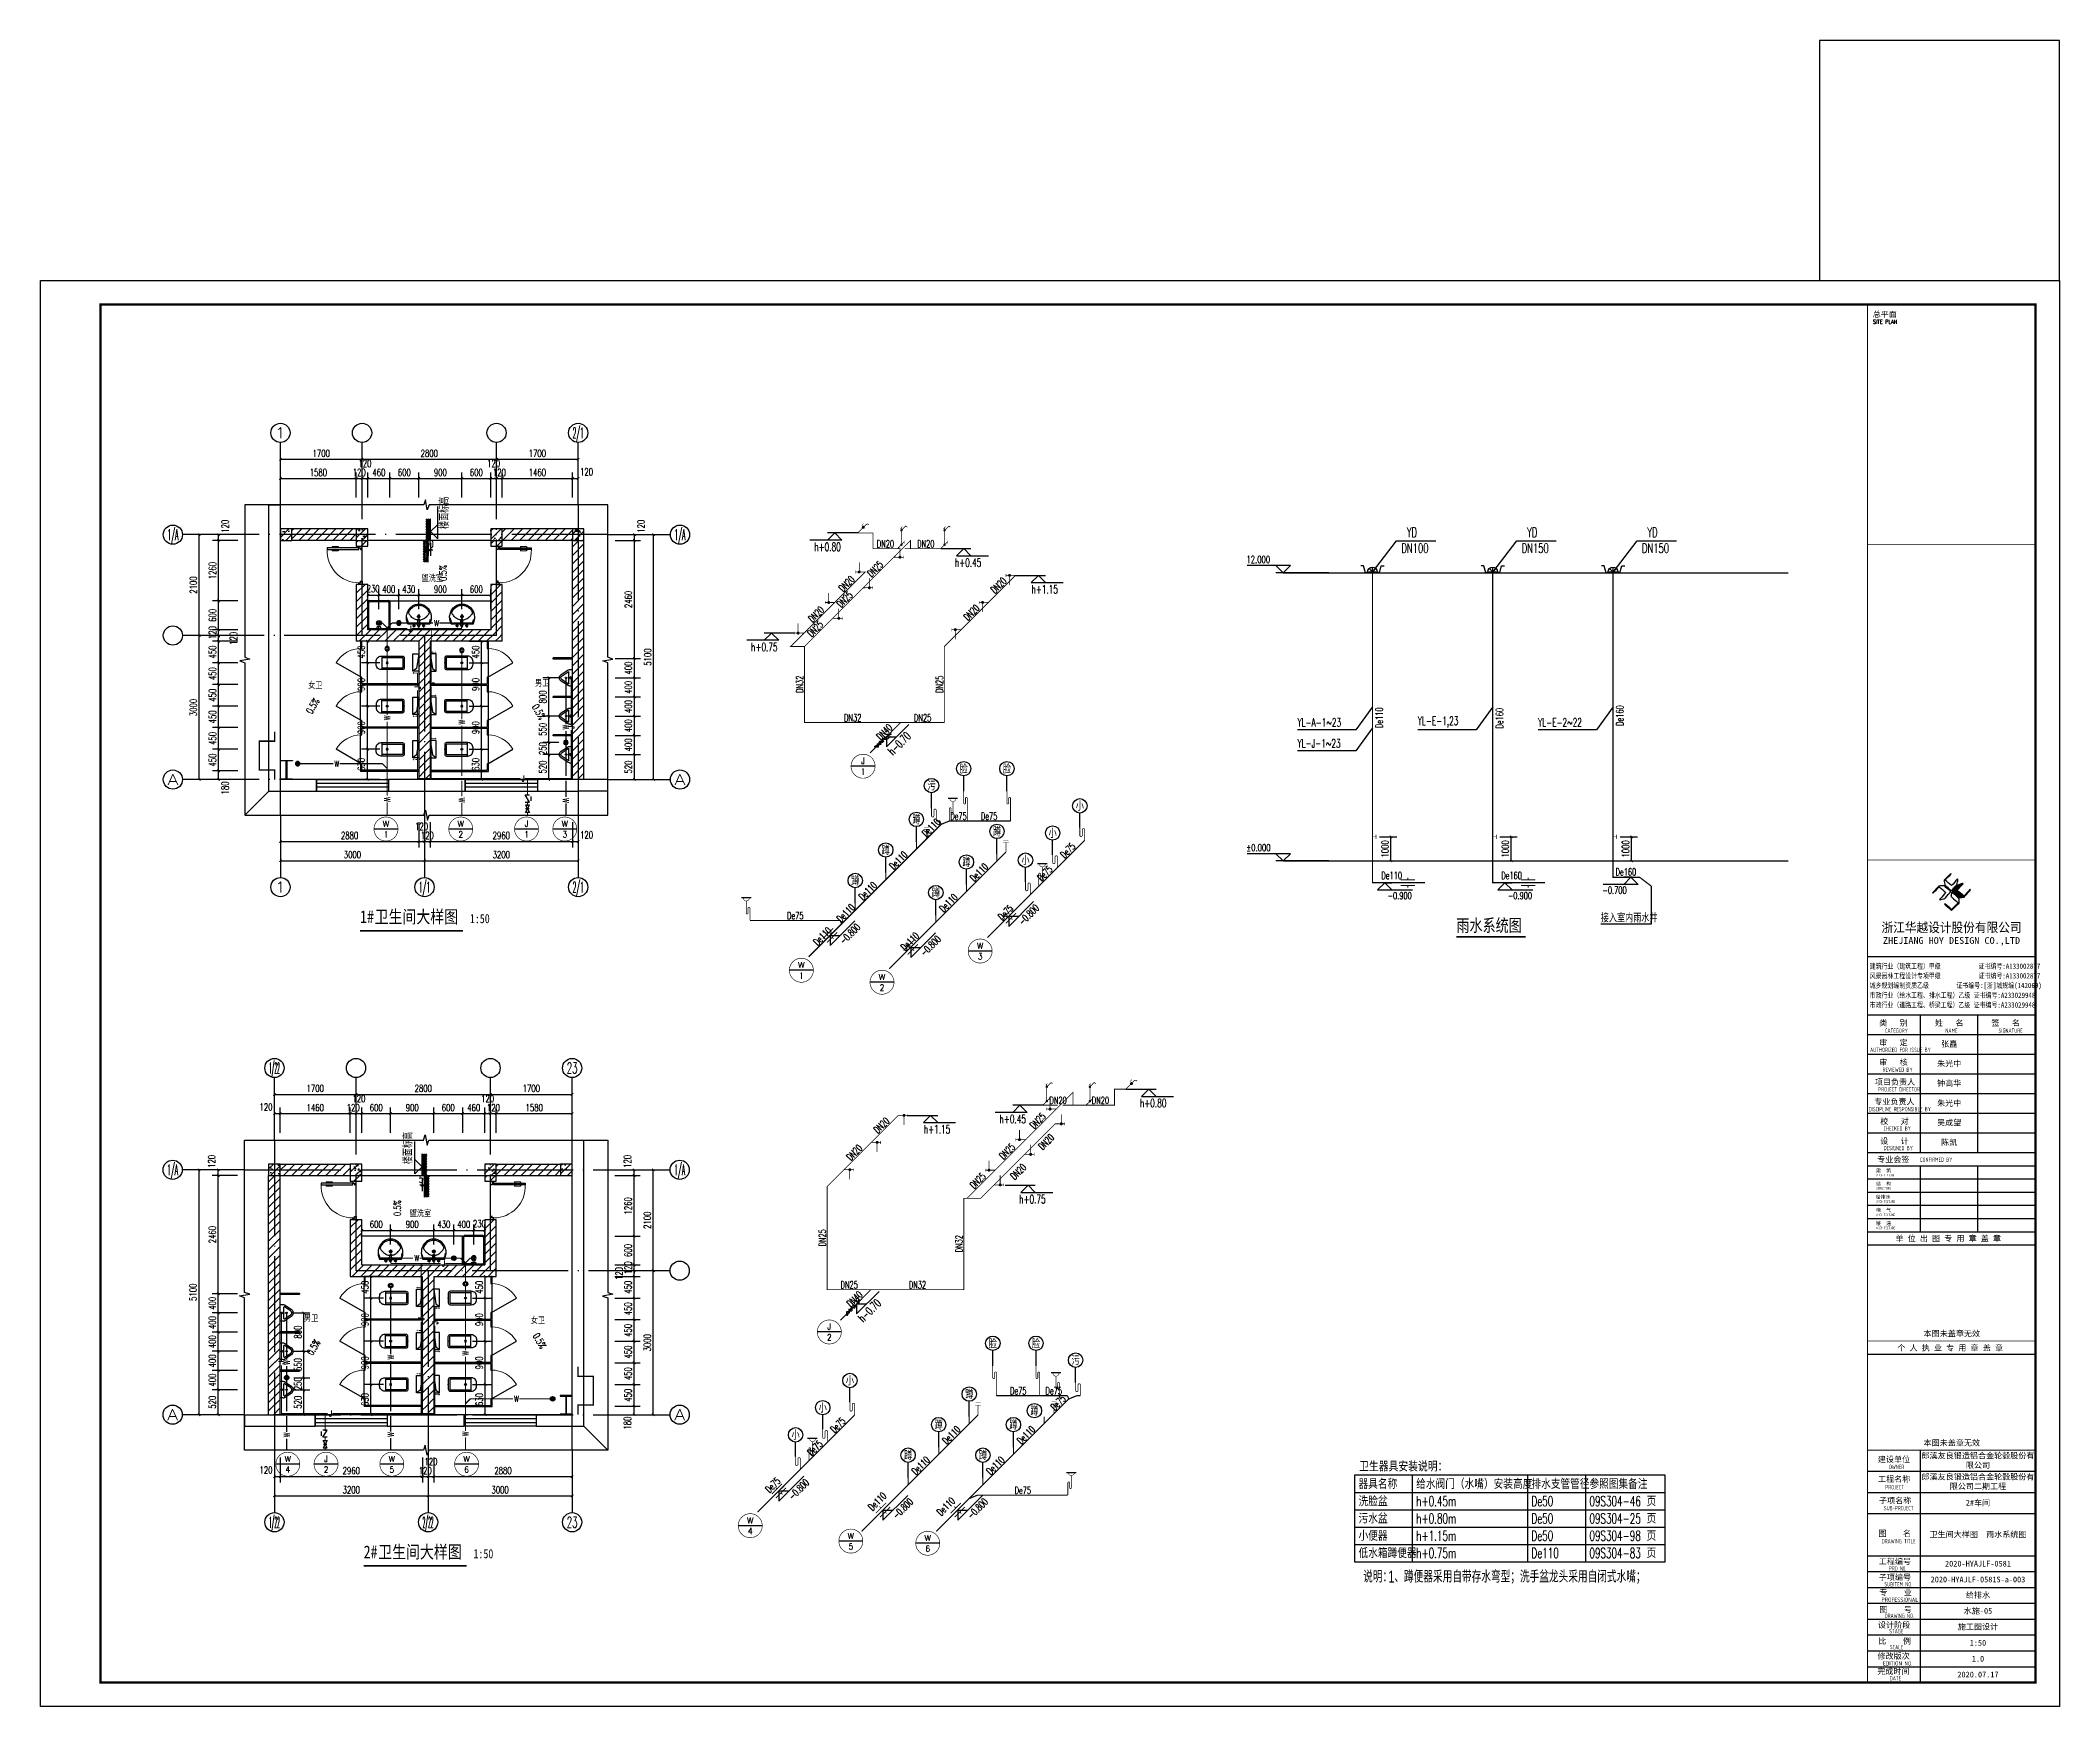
# Model space of a CAD drawing. Extents: x 13158459 to 15902229, y -1299598 to 28366.
# Drawn here: x 14066558 to 14108608, y -606343 to -571643 of the extents above; entities that cross this region are included whole.
import ezdxf
from ezdxf.enums import TextEntityAlignment as Align

# ---------------------------------------------------------------- set-up
doc = ezdxf.new("R2010")
doc.units = 0
doc.header["$LTSCALE"] = 1000
doc.header["$MEASUREMENT"] = 0
doc.linetypes.add('DOTE', pattern=[2.42, 2, -0.2, 0.02, -0.2])
for name, color, linetype in [('AXIS', 3, 'Continuous'), ('AXIS_TEXT', 7, 'Continuous'), ('COLUMN', 2, 'Continuous'), ('DIM_ELEV', 3, 'Continuous'), ('DIM_SYMB', 3, 'Continuous'), ('DIM_污水', 3, 'Continuous'), ('DIM_消防', 3, 'Continuous'), ('DIM_雨水', 3, 'Continuous'), ('DOTE', 8, 'DOTE'), ('EQUIP_地漏', 7, 'Continuous'), ('EQUIP_污水', 7, 'Continuous'), ('EQUIP_给水', 7, 'Continuous'), ('EQUIP_雨水斗', 7, 'Continuous'), ('LVTRY', 6, 'Continuous'), ('PIPE-污水', 2, 'Continuous'), ('PIPE-给水', 3, 'Continuous'), ('PIPE-雨水', 4, 'Continuous'), ('PUB_DIM', 3, 'Continuous'), ('PUB_HATCH', 8, 'Continuous'), ('PUB_TEXT', 7, 'Continuous'), ('PUB_TITLE', 4, 'Continuous'), ('TEXT_污水', 7, 'Continuous'), ('TEXT_给水', 7, 'Continuous'), ('TEXT_雨水', 7, 'Continuous'), ('TK', 4, 'Continuous'), ('TWT_DIM', 3, 'Continuous'), ('TWT_ELEV', 3, 'Continuous'), ('TWT_IDEN', 3, 'Continuous'), ('TWT_LEAD', 3, 'Continuous'), ('TWT_TAB', 7, 'Continuous'), ('TWT_TEXT', 7, 'Continuous'), ('VALVE_污水', 7, 'Continuous'), ('VALVE_给水', 7, 'Continuous'), ('VALVE_雨水', 7, 'Continuous'), ('WALL', 9, 'Continuous'), ('WALL-PARAPET', 6, 'Continuous'), ('WINDOW', 4, 'Continuous'), ('填充', 251, 'Continuous'), ('看线', 149, 'Continuous')]:
    doc.layers.add(name, color=color, linetype=linetype)
doc.styles.add('-宋体', font='', dxfattribs={"width": 0.8})
doc.styles.add('_TCH_AXIS', font='COMPLEX', dxfattribs={"bigfont": 'GBCBIG'})
doc.styles.add('_TCH_DIM', font='SIMPLEX', dxfattribs={"bigfont": 'GBCBIG'})
doc.styles.add('_TCH_DIM_T3', font='SIMPLEX', dxfattribs={"width": 0.705882, "bigfont": 'GBCBIG'})
doc.styles.add('_TWT_CIRCLE', font='COMPLEX', dxfattribs={"width": 1.1, "height": 3, "bigfont": 'HZTXT'})
doc.styles.add('_TWT_DIM_ELE', font='SIMPLEX', dxfattribs={"width": 0.8, "height": 3, "bigfont": 'HZTXT'})
doc.styles.add('_TWT_PIPEDN', font='SIMPLEX', dxfattribs={"width": 0.8, "height": 3, "bigfont": 'HZTXT'})
doc.styles.add('_TWT_PIPETEXT', font='COMPLEX', dxfattribs={"width": 0.8, "height": 2.5, "bigfont": 'HZTXT'})
doc.styles.add('_TWT_SANITARY', font='', dxfattribs={"width": 0.8, "height": 3.5})
doc.styles.add('_TWT_SERIAL', font='COMPLEX', dxfattribs={"width": 0.8, "height": 3, "bigfont": 'HZTXT'})
doc.styles.add('COMPLEX', font='COMPLEX')
doc.styles.add('HT', font='simhei.ttf', dxfattribs={"width": 0.8})
doc.styles.add('HZ', font='txt_____.ttf', dxfattribs={"bigfont": 'hztxt'})
doc.styles.add('ROMANS', font='romans', dxfattribs={"width": 0.65, "height": 231.275})
doc.styles.get("Standard").update_dxf_attribs({"font": 'gbenor.shx', "bigfont": 'gbcbig.shx'})
doc.styles.add('TK-LG-B', font='', dxfattribs={"width": 0.75})
doc.styles.add('TSSD_REIN', font='tssdeng.shx', dxfattribs={"width": 0.7, "bigfont": 'tssdchn.shx'})
doc.styles.add('YAYA', font='', dxfattribs={"width": 0.8, "height": 1})
doc.styles.add('中西文等高字体', font='HZTXT_E.shx', dxfattribs={"width": 0.7, "bigfont": 'HZTXT.shx'})
doc.styles.add('图签宋体', font='', dxfattribs={"height": 300})
doc.styles.add('图签黑体', font='simhei.ttf', dxfattribs={"height": 550})
doc.styles.get('-宋体').set_extended_font_data('SimSun')
doc.styles.get('_TWT_SANITARY').set_extended_font_data('SimSun')
doc.styles.get('TK-LG-B').set_extended_font_data('SimSun')
doc.styles.get('YAYA').set_extended_font_data('SimSun')
doc.styles.get('图签宋体').set_extended_font_data('NSimSun')
doc.dimstyles.new('_TCH_ARCH&&50', dxfattribs={"dimtxt": 148.75, "dimasz": 50, "dimexe": 125, "dimexo": 150, "dimgap": 50, "dimtad": 1, "dimdec": 0, "dimzin": 0, "dimdsep": 46, "dimtxsty": '_TCH_DIM_T3', "dimblk": 'ARCHTICK', "dimcen": 0.09, "dimclrt": 7, "dimazin": 2, "dimtfac": 1, "dimtdec": 0, "dimtix": 1, "dimtmove": 2, "dimatfit": 3, "dimfxl": 0, "dimtolj": 1, "dimtzin": 0, "dimarcsym": 0})
doc.dimstyles.new('_TWT_ARCH&&50', dxfattribs={"dimtxt": 148.75, "dimasz": 50, "dimexe": 125, "dimexo": 150, "dimgap": 50, "dimtad": 1, "dimdec": 0, "dimzin": 0, "dimdsep": 46, "dimtxsty": '_TCH_DIM_T3', "dimblk": 'ARCHTICK', "dimcen": 0.09, "dimclrt": 7, "dimazin": 2, "dimtfac": 1, "dimtdec": 0, "dimtix": 1, "dimtmove": 2, "dimatfit": 3, "dimfxl": 0, "dimtolj": 1, "dimtzin": 0, "dimarcsym": 0})
pattern_1 = [(45, (0, 89.76), (-88.388383, 88.388383), [])]
pattern_2 = [(45, (0, 0), (-88.3883476, 88.3883476), []), (50, (0, 0), (358.630091, -31.3760675), [37.5, -412.5]), (355, (0, 0), (-69.375667, 376.096067), [30, -330]), (100.4514, (29.9, -2.6), (289.254691, 344.719771), [31.870095, -350.571056]), (46.1842, (0, 100), (533.620524, -82.759507), [56.25, -618.75]), (96.6356, (44.47, 93.1), (467.331353, 487.058935), [47.805144, -525.8565]), (351.1842, (0, 100), (467.330973, 487.0593), [45, -495]), (21, (50, 75), (298.453526, -201.3094453), [37.5, -412.5]), (326, (50, 75), (121.657666, 362.575023), [30, -330]), (71.4514, (74.87, 58.22), (420.111314, 161.265248), [31.870095, -350.571056]), (37.5, (0, 0), (6.0799277, 166.4469269), [0, -326, 0, -335, 0, -331.25]), (7.5, (0, 0), (131.5347687, 197.205856), [0, -191, 0, -318.5, 0, -126.25]), (327.5, (-111.5, 0), (266.9112181, -11.2774359), [0, -125, 0, -390, 0, -517.5]), (317.5, (-161.5, 0), (291.5930847, 50.052491), [0, -162.5, 0, -259, 0, -367.5])]

msp = doc.modelspace()

# ---------------------------------------------------------------- texts
at = {"layer": 'DIM_消防', "color": 7, "style": '_TWT_CIRCLE'}
for s, height, p, p2 in [('J', 131.9, (14083651.9, -586712.4), (14083728, -586712.4)), ('1', 133.3, (14083658.5, -586937.7), (14083721.4, -586937.7)), ('W', 120.8, (14073685.5, -588019.4), (14073824.7, -588019.4)), ('1', 133.3, (14073723.7, -588246.3), (14073786.6, -588246.3)), ('W', 120.8, (14075242.8, -588019.4), (14075382, -588019.4)), ('2', 129.4, (14075264.9, -588242.9), (14075359.8, -588242.9)), ('J', 131.9, (14076644, -588021), (14076720, -588021)), ('1', 133.3, (14076650.6, -588246.3), (14076713.4, -588246.3)), ('W', 120.8, (14077408.9, -588019.4), (14077548.1, -588019.4)), ('3', 129.4, (14077431, -588242.9), (14077525.9, -588242.9)), ('W', 120.8, (14086059, -590560.3), (14086198.2, -590560.3)), ('3', 129.4, (14086081.2, -590783.9), (14086176.1, -590783.9)), ('W', 120.8, (14082335.7, -590960.3), (14082474.9, -590960.3)), ('1', 133.3, (14082373.9, -591187.3), (14082436.7, -591187.3)), ('W', 120.8, (14084014.9, -591210.3), (14084154.1, -591210.3)), ('2', 129.4, (14084037.1, -591433.8), (14084132, -591433.8)), ('J', 131.9, (14082948.9, -598494.8), (14083024.9, -598494.8)), ('2', 129.4, (14082939.5, -598716.7), (14083034.4, -598716.7)), ('W', 120.8, (14071640.7, -601246.6), (14071779.9, -601246.6)), ('J', 131.9, (14072468.8, -601248.3), (14072544.8, -601248.3)), ('W', 120.8, (14073806.8, -601246.6), (14073946, -601246.6)), ('W', 120.8, (14075364, -601246.6), (14075503.2, -601246.6)), ('4', 127.4, (14071656.9, -601468.5), (14071763.7, -601468.5)), ('2', 129.4, (14072459.3, -601470.2), (14072554.2, -601470.2)), ('5', 129.4, (14073829, -601470.2), (14073923.8, -601470.2)), ('6', 129.4, (14075386.2, -601470.2), (14075481.1, -601470.2)), ('W', 120.8, (14081271.1, -602527.3), (14081410.3, -602527.3)), ('4', 127.4, (14081287.3, -602749.2), (14081394.1, -602749.2)), ('W', 120.8, (14083365.9, -602848.8), (14083505.1, -602848.8)), ('5', 129.4, (14083388, -603072.3), (14083482.9, -603072.3)), ('W', 120.8, (14084967.9, -602893.4), (14085107.1, -602893.4)), ('6', 129.4, (14084990, -603116.9), (14085084.9, -603116.9))]:
    msp.add_text(s, height=height, dxfattribs=at).set_placement(p, p2, align=Align.FIT)
at = {"layer": 'DIM_雨水', "color": 7, "style": '_TWT_SERIAL', "width": 0.64}
for s, p in [('YD', (14095012.8, -581988)), ('YD', (14097517.8, -581988)), ('YD', (14100022.9, -581988)), ('DN100', (14094900, -582318)), ('DN150', (14097405, -582318)), ('DN150', (14099910.1, -582318))]:
    msp.add_text(s, height=200, dxfattribs=at).set_placement(p)
at = {"layer": 'PUB_TEXT', "style": '_TCH_DIM'}
for p in [(14075059.6, -581820.1), (14074304.2, -595047.4)]:
    msp.add_text('楼面标高', height=168.79, rotation=90, dxfattribs=at).set_placement(p)
at = {"layer": 'PUB_TEXT'}
for s, height, style, width, p in [('12.000', 148.75, '_TCH_DIM', 0.705882, (14091673.1, -582528.1)), ('盥洗室', 132.91, 'YAYA', 0.8, (14074498.5, -582903.7)), ('女卫', 132.91, 'YAYA', 0.8, (14072133.1, -585134.3)), ('男卫', 132.91, 'YAYA', 0.8, (14076858.9, -585088.2)), ('%%P0.000', 148.75, '_TCH_DIM', 0.705882, (14091673.1, -588528.1)), ('1#', 265.82, 'YAYA', 0.8, (14073215.3, -590026.5)), ('卫生间大样图', 265.82, 'YAYA', 0.8, (14073517.7, -590026.5)), ('1:50', 189.87, 'YAYA', 0.8, (14075502.3, -590026.5)), ('雨水系统图', 265.82, 'TK-LG-B', 0.75, (14096047.1, -590206.6)), ('盥洗室', 132.91, 'YAYA', 0.8, (14074249.6, -596131)), ('男卫', 132.91, 'YAYA', 0.8, (14072046.4, -598315.4)), ('女卫', 132.91, 'YAYA', 0.8, (14076770.4, -598361.6)), ('2#', 265.82, 'YAYA', 0.8, (14073289.9, -603253.8)), ('卫生间大样图', 265.82, 'YAYA', 0.8, (14073592.3, -603253.8)), ('1:50', 189.87, 'YAYA', 0.8, (14075576.9, -603253.8))]:
    msp.add_text(s, height=height, dxfattribs=dict(at, style=style, width=width)).set_placement(p)
at = {"layer": 'PUB_TEXT', "style": '_TCH_DIM', "width": 0.705882}
for rotation, p in [(90, (14075017.2, -582902.1)), (59.64682, (14072210.8, -585684.8)), (300.35318, (14076789.4, -585521.1)), (90, (14074066.6, -596129.4)), (59.64682, (14072227.5, -599041.7)), (300.35318, (14076806.2, -598618.7))]:
    msp.add_text('0.5%%%', height=148.75, rotation=rotation, dxfattribs=at).set_placement(p)
at = {"layer": 'TEXT_污水', "style": '_TWT_PIPETEXT', "width": 0.64}
for p in [(14074760, -583839), (14072680.8, -586769.5), (14074344.9, -597066.3)]:
    msp.add_text('W', height=125, dxfattribs=at).set_placement(p)
for rotation, p in [(90, (14073841, -585803.8)), (90, (14075398.2, -585890.5)), (90, (14077564.3, -585998.8)), (270, (14073716, -587400.6)), (270, (14075273.2, -587412.3)), (270, (14077439.3, -587423.9)), (90, (14071749.5, -599226)), (90, (14073915.6, -599117.8)), (90, (14075472.8, -599031.1)), (0, (14076424.2, -599996.8)), (90, (14071749.5, -600735)), (90, (14073915.6, -600723.4)), (90, (14075472.8, -600711.7))]:
    msp.add_text('W', height=125, rotation=rotation, dxfattribs=at).set_placement(p)
at = {"layer": 'TEXT_污水', "linetype": 'Continuous', "style": '_TWT_PIPEDN', "width": 0.64}
for p in [(14085506.7, -587874.3), (14086143.9, -587874.3), (14082106.9, -589946.4), (14086750.1, -599841.3), (14087489.2, -599841.3), (14086846.7, -601913.4)]:
    msp.add_text('De75', height=150, dxfattribs=at).set_placement(p)
for s, p in [('De110', (14085006.9, -588243.5)), ('De110', (14084326.3, -588924.1)), ('De75', (14087885.2, -588688.5)), ('De110', (14086005.5, -589174)), ('De75', (14087408, -589165.7)), ('De110', (14083690, -589560.5)), ('De110', (14085369.2, -589810.4)), ('De110', (14083230.2, -590020.3)), ('De75', (14086591.2, -589982.5)), ('De110', (14082745.8, -590504.6)), ('De110', (14084566.6, -590613)), ('De75', (14087685, -600191.1)), ('De75', (14083097.3, -600655.5)), ('De75', (14082620.1, -601132.7)), ('De110', (14085427.8, -600891.1)), ('De110', (14086985.1, -600891.1)), ('De110', (14084791.4, -601527.4)), ('De110', (14086348.7, -601527.4)), ('De75', (14081742.8, -601905.3)), ('De110', (14083886.1, -602276.2)), ('De110', (14085316.1, -602380.6))]:
    msp.add_text(s, height=150, rotation=45, dxfattribs=at).set_placement(p)
at = {"layer": 'TEXT_给水', "linetype": 'Continuous', "style": '_TWT_PIPEDN', "width": 0.64}
for s, p in [('DN20', (14083976.8, -582203)), ('DN20', (14084817, -582203)), ('DN32', (14083295, -585824.6)), ('DN25', (14084750.7, -585824.6)), ('DN20', (14087572, -593792)), ('DN20', (14088453.7, -593792)), ('DN25', (14083221, -597633.3)), ('DN32', (14084643.6, -597633.3))]:
    msp.add_text(s, height=150, dxfattribs=at).set_placement(p)
for s, rotation, p in [('DN25', 45, (14083869, -582831.2)), ('DN25', 45, (14083232.6, -583467.6)), ('DN20', 45, (14083274.6, -583138.5)), ('DN20', 45, (14086439.1, -583172.4)), ('DN20', 45, (14082638.2, -583774.9)), ('DN20', 45, (14085874.1, -583737.4)), ('DN25', 45, (14082621.2, -584079)), ('DN32', 90, (14082445.1, -585233.5)), ('DN25', 90, (14085356.5, -585233.5)), ('DN40', 45, (14084059.8, -586226.3)), ('DN20', 45, (14083999.8, -594418.3)), ('DN25', 45, (14087252.4, -594323.6)), ('DN20', 45, (14087428.7, -594762)), ('DN20', 45, (14083434.8, -594983.3)), ('DN25', 45, (14086616, -594960)), ('DN25', 45, (14086004.6, -595571.3)), ('DN20', 45, (14086848.1, -595382)), ('DN25', 90, (14082917.2, -596760.8)), ('DN32', 90, (14085762.4, -596884)), ('DN40', 45, (14083439.7, -598035))]:
    msp.add_text(s, height=150, rotation=rotation, dxfattribs=at).set_placement(p)
at = {"layer": 'TEXT_给水', "style": '_TWT_PIPETEXT', "width": 0.64}
for p in [(14074224.7, -583951.9), (14076578, -587075.5), (14074922.1, -597179.2), (14072568.9, -600302.8)]:
    msp.add_text('J', height=125, dxfattribs=at).set_placement(p)
for p in [(14074475.2, -585155.7), (14074762.2, -585071.7), (14077673.6, -585982.2), (14074551.5, -598299), (14074838.6, -598383), (14071640.2, -599209.5)]:
    msp.add_text('J', height=125, rotation=90, dxfattribs=at).set_placement(p)
at = {"layer": 'TEXT_雨水', "linetype": 'Continuous', "style": '_TWT_PIPEDN', "width": 0.64}
for s, p in [('De110', (14094514.3, -585964.6)), ('De160', (14097019.4, -585973.7)), ('De160', (14099524.4, -585920.5))]:
    msp.add_text(s, height=150, rotation=90, dxfattribs=at).set_placement(p)
for s, p in [('De110', (14094485.2, -589109.6)), ('De160', (14096981.1, -589109.6)), ('De160', (14099361.3, -589035.3))]:
    msp.add_text(s, height=150, dxfattribs=at).set_placement(p)
at = {"layer": 'TWT_TAB'}
for s, height, style, width, p in [('卫生器具安装说明：', 182.28, '-宋体', 0.8, (14094020.7, -601426.6)), ('器具名称', 210, '_TWT_PIPEDN', 0.8, (14094008.7, -601809.6)), ('给水阀门（水嘴）安装高度', 210, '_TWT_PIPEDN', 0.8, (14095208.7, -601809.6)), ('排水支管管径', 210, '_TWT_PIPEDN', 0.8, (14097608.7, -601809.6)), ('参照图集备注', 210, '_TWT_PIPEDN', 0.8, (14098815.5, -601809.6)), ('洗脸盆', 210, '_TWT_PIPEDN', 0.8, (14094008.7, -602169.6)), ('h+0.45m', 210, '_TWT_PIPEDN', 0.64, (14095208.7, -602169.6)), ('De50', 210, '_TWT_PIPEDN', 0.64, (14097608.7, -602169.6)), ('09S304-46', 210, '_TWT_PIPEDN', 0.64, (14098815.5, -602169.6)), ('页', 210, '_TWT_PIPEDN', 0.8, (14100005.9, -602169.6)), ('污水盆', 210, '_TWT_PIPEDN', 0.8, (14094008.7, -602529.6)), ('h+0.80m', 210, '_TWT_PIPEDN', 0.64, (14095208.7, -602529.6)), ('De50', 210, '_TWT_PIPEDN', 0.64, (14097608.7, -602529.6)), ('09S304-25', 210, '_TWT_PIPEDN', 0.64, (14098815.5, -602529.6)), ('页', 210, '_TWT_PIPEDN', 0.8, (14100005.9, -602529.6)), ('小便器', 210, '_TWT_PIPEDN', 0.8, (14094008.7, -602889.6)), ('h+1.15m', 210, '_TWT_PIPEDN', 0.64, (14095208.7, -602889.6)), ('De50', 210, '_TWT_PIPEDN', 0.64, (14097608.7, -602889.6)), ('09S304-98', 210, '_TWT_PIPEDN', 0.64, (14098815.5, -602889.6)), ('页', 210, '_TWT_PIPEDN', 0.8, (14100005.9, -602889.6)), ('低水箱蹲便器', 210, '_TWT_PIPEDN', 0.8, (14094008.7, -603249.6)), ('h+0.75m', 210, '_TWT_PIPEDN', 0.64, (14095208.7, -603249.6)), ('De110', 210, '_TWT_PIPEDN', 0.64, (14097608.7, -603249.6)), ('09S304-83', 210, '_TWT_PIPEDN', 0.64, (14098815.5, -603249.6)), ('页', 210, '_TWT_PIPEDN', 0.8, (14100005.9, -603249.6))]:
    msp.add_text(s, height=height, dxfattribs=dict(at, style=style, width=width)).set_placement(p)
at = {"layer": 'TWT_TEXT'}
for s, height, style, width, p in [('h+0.80', 175, '_TWT_DIM_ELE', 0.64, (14082673.9, -582278)), ('h+0.45', 175, '_TWT_DIM_ELE', 0.64, (14085600, -582605.5)), ('h+1.15', 175, '_TWT_DIM_ELE', 0.64, (14087197.5, -583162.3)), ('h+0.75', 175, '_TWT_DIM_ELE', 0.64, (14081357.9, -584363.8)), ('YL-E-1,23', 175, '_TWT_SERIAL', 0.64, (14095242.3, -585901.3)), ('YL-A-1~23', 175, '_TWT_SERIAL', 0.64, (14092737.2, -585934.6)), ('YL-E-2~22', 175, '_TWT_SERIAL', 0.64, (14097747.3, -585934.6)), ('YL-J-1~23', 175, '_TWT_SERIAL', 0.64, (14092737.2, -586370.9)), ('-0.900', 150, '_TWT_DIM_ELE', 0.64, (14094612.9, -589529.3)), ('-0.900', 150, '_TWT_DIM_ELE', 0.64, (14097118, -589529.3)), ('-0.700', 150, '_TWT_DIM_ELE', 0.64, (14099088.2, -589416.2)), ('h+0.80', 175, '_TWT_DIM_ELE', 0.64, (14089455.7, -593862.5)), ('h+0.45', 175, '_TWT_DIM_ELE', 0.64, (14086529.6, -594194.5)), ('h+1.15', 175, '_TWT_DIM_ELE', 0.64, (14084954.5, -594408.2)), ('h+0.75', 175, '_TWT_DIM_ELE', 0.64, (14086940, -595862.7)), ('说明：', 250, '中西文等高字体', 0.7, (14094103.5, -603759.7)), ('1', 250, '中西文等高字体', 0.7, (14094628.5, -603759.7)), ('、蹲便器采用自带存水弯型；洗手盆龙头采用自闭式水嘴；', 250, '中西文等高字体', 0.7, (14094753.5, -603759.7))]:
    msp.add_text(s, height=height, dxfattribs=dict(at, style=style, width=width)).set_placement(p)
at = {"layer": 'TWT_TEXT', "style": '_TWT_DIM_ELE', "width": 0.64}
for s, height, p in [('h-0.70', 175, (14084311.9, -586543.4)), ('-0.800', 150, (14087013.5, -590083.5)), ('-0.800', 150, (14083290.2, -590483.5)), ('-0.800', 150, (14084969.4, -590733.4)), ('h-0.70', 175, (14083691.9, -598352.1)), ('-0.800', 150, (14082225.6, -602050.4)), ('-0.800', 150, (14084391.7, -602450.4)), ('-0.800', 150, (14085948.9, -602450.4))]:
    msp.add_text(s, height=height, rotation=45, dxfattribs=at).set_placement(p)
at = {"layer": 'TWT_TEXT', "style": '_TWT_SANITARY', "width": 0.878906}
for s, p, p2 in [('脸', (14085700.9, -586894.3), (14085870.6, -586894.3)), ('脸', (14086600.9, -586894.3), (14086770.6, -586894.3)), ('污', (14085030.2, -587246.3), (14085200, -587246.3)), ('蹲', (14084714.7, -587951.7), (14084884.4, -587951.7)), ('小', (14088118.9, -587669), (14088288.6, -587669)), ('蹲', (14086393.9, -588201.6), (14086563.7, -588201.6)), ('小', (14087553.2, -588234.6), (14087722.9, -588234.6)), ('蹲', (14084078.3, -588588.1), (14084248.1, -588588.1)), ('蹲', (14085757.6, -588838), (14085927.3, -588838)), ('小', (14086987.5, -588800.3), (14087157.2, -588800.3)), ('蹲', (14083442, -589224.5), (14083611.7, -589224.5)), ('蹲', (14085121.2, -589474.4), (14085290.9, -589474.4)), ('脸', (14086307.1, -598861.3), (14086476.8, -598861.3)), ('脸', (14087207.1, -598861.3), (14087376.8, -598861.3)), ('污', (14088031.7, -599213.3), (14088201.4, -599213.3)), ('小', (14083330.9, -599635.9), (14083500.6, -599635.9)), ('小', (14082765.2, -600201.6), (14082934.9, -600201.6)), ('蹲', (14085816.2, -599918.7), (14085985.9, -599918.7)), ('蹲', (14085179.8, -600555.1), (14085349.5, -600555.1)), ('蹲', (14086737.1, -600555.1), (14086906.8, -600555.1)), ('蹲', (14087173.4, -600265.1), (14087343.1, -600265.1)), ('小', (14082199.6, -600767.3), (14082369.3, -600767.3)), ('蹲', (14084543.4, -601191.4), (14084713.2, -601191.4)), ('蹲', (14086100.7, -601191.4), (14086270.4, -601191.4))]:
    msp.add_text(s, height=169.7, dxfattribs=at).set_placement(p, p2, align=Align.FIT)
at = {"layer": 'TWT_TEXT'}
msp.add_text('接入室内雨水井', height=168.79, dxfattribs=at).set_placement((14099052.7, -590009.8))

# ---------------------------------------------------------------- blocks, each defined once
blk = doc.blocks.new('A$C797E1D2B')
at = {"layer": 'COLUMN'}
h = blk.add_hatch(color=256, dxfattribs=at)
h.paths.add_polyline_path([(125, 400), (250, 400), (250, 388), (130, 388), (130, 200), (125, 200)])
h.paths.add_polyline_path([(0, 400), (125, 400), (125, 200), (120, 200), (120, 388), (0, 388)])
h.paths.add_polyline_path([(0, 12), (120, 12), (120, 200), (125, 200), (125, 0), (0, 0)])
h.paths.add_polyline_path([(125, 200), (130, 200), (130, 12), (250, 12), (250, 0), (125, 0)])
blk.add_lwpolyline([(250, 0), (250, 12), (130, 12), (130, 388), (250, 388), (250, 400), (0, 400), (0, 388), (120, 388), (120, 12), (0, 12), (0, 0)], close=True, dxfattribs=at)
blk = doc.blocks.new('A$C687E1119')
at = {"layer": '填充', "color": 148}
for p, q in [((100, 1778), (122, 1800)), ((100, 1710), (190, 1800)), ((100, 1643), (257, 1800)), ((100, 1576), (300, 1776)), ((100, 1508), (300, 1708)), ((0, 735), (300, 1035)), ((0, 870), (30, 900)), ((0, 802), (98, 900)), ((0, 667), (200, 867)), ((100, 1441), (300, 1641)), ((100, 1374), (300, 1574)), ((100, 1306), (300, 1506)), ((100, 1239), (300, 1439)), ((100, 1172), (300, 1372)), ((100, 1104), (300, 1304)), ((100, 1037), (300, 1237)), ((100, 970), (300, 1170)), ((100, 902), (300, 1102)), ((233, 900), (300, 967)), ((0, 600), (200, 800)), ((0, 533), (200, 733)), ((0, 465), (200, 665)), ((0, 398), (200, 598)), ((0, 331), (200, 531)), ((0, 263), (200, 463)), ((0, 196), (200, 396)), ((0, 129), (200, 329)), ((0, 61), (200, 261)), ((6, 0), (200, 194)), ((73, 0), (200, 127)), ((141, 0), (200, 59))]:
    blk.add_line(p, q, dxfattribs=at)
at = {"layer": '看线', "color": 104}
blk.add_lwpolyline([(100, 1800), (100, 900), (0, 900), (0, 0)], dxfattribs=at)
blk = doc.blocks.new('954652')
at = {"layer": 'LVTRY', "color": 3}
for p, q in [((1767462, 101357), (1767506, 101054)), ((1767506, 101054), (1767582, 100997))]:
    blk.add_line(p, q, dxfattribs=at)
blk.add_lwpolyline([(1767582, 100997), (1767582, 101357), (1767462, 101357), (1767462, 100997)], close=True, dxfattribs=at)
blk = doc.blocks.new('2012_0718_145648')
at = {"linetype": 'ByBlock'}
for p, q in [((-368, 285), (-487, 285)), ((-288, 0), (-368, 285)), ((-288, 0), (288, 0)), ((-240, 32), (240, 32)), ((0, 32), (-141, 174)), ((0, 32), (0, 232)), ((0, 32), (141, 174)), ((288, 0), (368, 285)), ((368, 285), (487, 285))]:
    blk.add_line(p, q, dxfattribs=at)
blk.add_arc((3, 32), 200, 0, 180, dxfattribs=at)
blk = doc.blocks.new('$ATTACHMENT$00000073')
at = {"const_width": 20}
for points in [[(0, 0), (150, 0)], [(150, 90), (150, -90)]]:
    blk.add_lwpolyline(points, dxfattribs=at)
blk = doc.blocks.new('A$C053D6479')
at = {"layer": 'PUB_TITLE'}
h = blk.add_hatch(color=256, dxfattribs=at)
h.dxf.hatch_style = 1
edge = h.paths.add_edge_path()
edge.add_spline(control_points=[(1026, 827), (1105, 920), (1188, 1008), (1266, 1102)], knot_values=[13, 13, 13, 13, 14, 14, 14, 14], degree=3, periodic=0)
edge.add_spline(control_points=[(1266, 1102), (1258, 1111), (1249, 1119), (1239, 1116)], knot_values=[12, 12, 12, 12, 13, 13, 13, 13], degree=3, periodic=0)
edge.add_spline(control_points=[(1239, 1116), (1210, 1107), (1179, 1092), (1144, 1077)], knot_values=[11, 11, 11, 11, 12, 12, 12, 12], degree=3, periodic=0)
edge.add_spline(control_points=[(1144, 1077), (1109, 1063), (1069, 1053), (1047, 1038)], knot_values=[10, 10, 10, 10, 11, 11, 11, 11], degree=3, periodic=0)
edge.add_spline(control_points=[(1047, 1038), (1028, 1026), (1007, 992), (991, 972)], knot_values=[9, 9, 9, 9, 10, 10, 10, 10], degree=3, periodic=0)
edge.add_spline(control_points=[(991, 972), (942, 913), (899, 868), (849, 810)], knot_values=[8, 8, 8, 8, 9, 9, 9, 9], degree=3, periodic=0)
edge.add_spline(control_points=[(849, 810), (842, 801), (822, 776), (822, 775)], knot_values=[7, 7, 7, 7, 8, 8, 8, 8], degree=3, periodic=0)
edge.add_spline(control_points=[(822, 775), (823, 771), (848, 752), (859, 744)], knot_values=[6, 6, 6, 6, 7, 7, 7, 7], degree=3, periodic=0)
edge.add_spline(control_points=[(859, 744), (949, 670), (1035, 592), (1122, 521)], knot_values=[5, 5, 5, 5, 6, 6, 6, 6], degree=3, periodic=0)
edge.add_spline(control_points=[(1122, 521), (1153, 527), (1185, 530), (1217, 533)], knot_values=[4, 4, 4, 4, 5, 5, 5, 5], degree=3, periodic=0)
edge.add_spline(control_points=[(1217, 533), (1246, 535), (1293, 532), (1316, 542)], knot_values=[3, 3, 3, 3, 4, 4, 4, 4], degree=3, periodic=0)
edge.add_spline(control_points=[(1316, 542), (1327, 547), (1338, 565), (1349, 579)], knot_values=[2, 2, 2, 2, 3, 3, 3, 3], degree=3, periodic=0)
edge.add_spline(control_points=[(1349, 579), (1423, 670), (1507, 759), (1572, 848)], knot_values=[1, 1, 1, 1, 2, 2, 2, 2], degree=3, periodic=0)
edge.add_spline(control_points=[(1572, 848), (1564, 852), (1561, 861), (1551, 862)], knot_values=[0, 0, 0, 0, 1, 1, 1, 1], degree=3, periodic=0)
edge.add_spline(control_points=[(1551, 862), (1469, 769), (1393, 671), (1310, 579)], knot_values=[15, 15, 15, 15, 16, 16, 16, 16], degree=3, periodic=0)
edge.add_spline(control_points=[(1310, 579), (1216, 662), (1118, 742), (1026, 827)], knot_values=[14, 14, 14, 14, 15, 15, 15, 15], degree=3, periodic=0)
at = {"layer": 'TK'}
for points, knots in [([(555, 949), (624, 891), (699, 833), (760, 773), (689, 691), (614, 604), (539, 517), (529, 505), (516, 487), (506, 482), (492, 475), (469, 472), (452, 467), (416, 456), (383, 448), (342, 438), (323, 433), (297, 422), (293, 440), (291, 452), (313, 470), (322, 480), (400, 566), (477, 652), (553, 736), (460, 815), (366, 894), (270, 970), (183, 883), (101, 791), (16, 703), (-18, 714), (9, 735), (28, 755), (103, 838), (192, 930), (266, 1005), (319, 1009), (387, 1005), (442, 1007), (456, 1008), (472, 1011), (485, 1007), (507, 1000), (534, 967), (555, 949)], [0, 0, 0, 0, 1, 1, 1, 2, 2, 2, 3, 3, 3, 4, 4, 4, 5, 5, 5, 6, 6, 6, 7, 7, 7, 8, 8, 8, 9, 9, 9, 10, 10, 10, 11, 11, 11, 12, 12, 12, 13, 13, 13, 14, 14, 14, 15, 15, 15, 15]), ([(1031, 1298), (1066, 1286), (1054, 1262), (1045, 1224), (1036, 1188), (1031, 1158), (1024, 1121), (1020, 1104), (1017, 1085), (1012, 1071), (1004, 1052), (976, 1026), (956, 1003), (906, 946), (866, 899), (814, 839), (806, 829), (789, 806), (787, 806), (777, 804), (728, 856), (719, 864), (651, 922), (580, 978), (514, 1036), (509, 1106), (488, 1176), (479, 1247), (570, 1343), (663, 1436), (758, 1526), (764, 1523), (768, 1518), (774, 1515), (693, 1422), (599, 1343), (520, 1249), (607, 1171), (698, 1096), (789, 1021), (874, 1109), (950, 1206), (1031, 1298)], [0, 0, 0, 0, 1, 1, 1, 2, 2, 2, 3, 3, 3, 4, 4, 4, 5, 5, 5, 6, 6, 6, 7, 7, 7, 8, 8, 8, 9, 9, 9, 10, 10, 10, 11, 11, 11, 12, 12, 12, 13, 13, 13, 14, 14, 14, 14]), ([(1551, 862), (1561, 861), (1564, 852), (1572, 848), (1507, 759), (1423, 670), (1349, 579), (1338, 565), (1327, 547), (1316, 542), (1293, 532), (1246, 535), (1217, 533), (1185, 530), (1153, 527), (1122, 521), (1035, 592), (949, 670), (859, 744), (848, 752), (823, 771), (822, 775), (822, 776), (842, 801), (849, 810), (899, 868), (942, 913), (991, 972), (1007, 992), (1028, 1026), (1047, 1038), (1069, 1053), (1109, 1063), (1144, 1077), (1179, 1092), (1210, 1107), (1239, 1116), (1249, 1119), (1258, 1111), (1266, 1102), (1188, 1008), (1105, 920), (1026, 827), (1118, 742), (1216, 662), (1310, 579), (1393, 671), (1469, 769), (1551, 862)], [0, 0, 0, 0, 1, 1, 1, 2, 2, 2, 3, 3, 3, 4, 4, 4, 5, 5, 5, 6, 6, 6, 7, 7, 7, 8, 8, 8, 9, 9, 9, 10, 10, 10, 11, 11, 11, 12, 12, 12, 13, 13, 13, 14, 14, 14, 15, 15, 15, 16, 16, 16, 16]), ([(1097, 490), (1100, 425), (1106, 361), (1107, 294), (1018, 207), (925, 121), (830, 33), (818, 21), (800, 0), (787, 0), (768, -1), (725, 49), (712, 60), (662, 103), (616, 143), (568, 186), (545, 207), (518, 224), (499, 250), (501, 259), (511, 261), (516, 267), (609, 192), (696, 111), (785, 33), (883, 118), (977, 208), (1070, 298), (992, 373), (892, 456), (803, 534), (791, 544), (768, 561), (766, 569), (761, 588), (776, 634), (780, 655), (785, 690), (788, 721), (795, 746), (897, 661), (998, 576), (1097, 490)], [0, 0, 0, 0, 1, 1, 1, 2, 2, 2, 3, 3, 3, 4, 4, 4, 5, 5, 5, 6, 6, 6, 7, 7, 7, 8, 8, 8, 9, 9, 9, 10, 10, 10, 11, 11, 11, 12, 12, 12, 13, 13, 13, 14, 14, 14, 14])]:
    blk.add_open_spline(points, degree=3, knots=knots, dxfattribs=at)
blk = doc.blocks.new('GeYuanFrame_06504130', base_point=(20.09, 4.53))
at = {"layer": 'PUB_TITLE'}
for points in [[(803.09, 235.33), (803.09, 292.73)], [(827.09, 235.33), (827.09, 292.73)], [(803.09, 202.33), (803.09, 229.83)], [(827.09, 202.33), (827.09, 229.83)], [(803.09, 14.53), (803.09, 111.33)]]:
    blk.add_lwpolyline(points, dxfattribs=at)
at = {"layer": 'TK'}
for p, q in [((781.09, 316.93), (851.09, 316.93)), ((781.09, 284.53), (851.09, 284.53)), ((781.09, 276.33), (851.09, 276.33)), ((781.09, 268.13), (851.09, 268.13)), ((781.09, 259.93), (851.09, 259.93)), ((781.09, 251.73), (851.09, 251.73)), ((781.09, 243.53), (851.09, 243.53)), ((781.09, 235.33), (851.09, 235.33)), ((781.09, 235.33), (851.09, 235.33)), ((781.09, 102.53), (851.09, 102.53)), ((781.09, 93.73), (851.09, 93.73)), ((781.09, 84.93), (803.09, 84.93)), ((781.09, 84.93), (851.09, 84.93)), ((781.09, 67.37), (851.09, 67.37)), ((781.09, 67.33), (851.09, 67.33)), ((781.09, 60.77), (851.09, 60.77)), ((781.09, 54.17), (851.09, 54.17)), ((781.09, 47.57), (851.09, 47.57)), ((781.09, 40.97), (851.09, 40.97)), ((781.09, 34.37), (851.09, 34.37)), ((781.09, 27.77), (851.09, 27.77)), ((781.09, 21.17), (851.09, 21.17)), ((781.09, 14.53), (851.09, 14.53))]:
    blk.add_line(p, q, dxfattribs=at)
blk.add_lwpolyline([(20.09, 4.53), (20.09, 598.53), (861.09, 598.53), (861.09, 4.53)], close=True, dxfattribs=at)
at = {"layer": 'TK', "const_width": 1}
blk.add_lwpolyline([(45.09, 588.53), (851.09, 588.53), (851.09, 14.53), (45.09, 14.53)], close=True, dxfattribs=at)
at = {"layer": 'TK'}
for points, const_width in [([(781.09, 588.53), (781.09, 14.53)], 0.4), ([(781.09, 488.5), (851.09, 488.5)], 0.35), ([(781.09, 357.14), (851.09, 357.14)], 0.35), ([(781.09, 292.73), (851.09, 292.73)], 0.35), ([(781.09, 292.73), (851.09, 292.73)], 0.35), ([(781.09, 235.33), (851.09, 235.33)], 0.35), ([(781.09, 202.33), (851.09, 202.33)], 0.35), ([(781.09, 156.83), (851.09, 156.83)], 0.35), ([(781.09, 111.33), (851.09, 111.33)], 0.35), ([(781.09, 67.37), (851.09, 67.37)], 0.35)]:
    blk.add_lwpolyline(points, dxfattribs=dict(at, const_width=const_width))
for points in [[(781.09, 292.73), (851.09, 292.73)], [(781.09, 235.33), (851.09, 235.33)], [(781.09, 229.83), (851.09, 229.83)], [(781.09, 224.33), (851.09, 224.33)], [(781.09, 218.83), (851.09, 218.83)], [(781.09, 213.33), (851.09, 213.33)], [(781.09, 207.83), (851.09, 207.83)], [(781.09, 202.33), (851.09, 202.33)], [(781.09, 196.83), (851.09, 196.83)], [(781.09, 151.33), (851.09, 151.33)]]:
    blk.add_lwpolyline(points, dxfattribs=at)
at = {"layer": 'PUB_TITLE', "xscale": 0.01000000000021828, "yscale": 0.01000000000021828, "zscale": 0.01}
blk.add_blockref('A$C053D6479', (808.19, 336.27), dxfattribs=at)
at = {"layer": 'TK', "style": '图签宋体'}
for s, height, p in [('总平面', 2.4, (783.23, 583.28)), ('类   别', 2.4, (785.97, 288.09)), ('姓   名', 2.4, (809.2, 288.09)), ('签   名', 2.4, (832.68, 288.09)), ('审   定', 2.4, (785.97, 279.89)), ('审   核', 2.4, (785.97, 271.69)), ('项目负责人', 2.4, (784.13, 263.49)), ('专业负责人', 2.4, (783.89, 255.29)), ('校   对', 2.4, (786.38, 247.09)), ('设   计', 2.4, (786.36, 238.89)), ('建  筑', 1.44, (784.61, 227.11)), ('专业会签', 2.4, (785.12, 231.24)), ('结  构', 1.44, (784.61, 221.61)), ('给排水', 1.44, (784.61, 216.11)), ('电  气', 1.44, (784.61, 210.61)), ('暖  通', 1.44, (784.61, 205.11)), ('单 位 出 图 专 用 章 盖 章', 2.4, (792.72, 198.35)), ('本图未盖章无效', 2.4, (804.43, 158.7)), ('个 人 执 业 专 用 章 盖 章', 2.4, (793.52, 152.77)), ('本图未盖章无效', 2.4, (804.43, 113.2)), ('建设单位', 2.4, (785.39, 106.33)), ('工程名称', 2.4, (785.47, 98.12)), ('子项名称', 2.4, (785.85, 89.14)), ('图    名', 2.4, (785.63, 75.5)), ('工程编号', 2.4, (785.77, 63.77)), ('子项编号', 2.4, (785.77, 57.19)), ('专    业', 2.4, (786.01, 50.88)), ('图    号', 2.4, (786.02, 43.77)), ('设计阶段', 2.4, (785.45, 37.32)), ('修改版次', 2.4, (785.24, 24.41)), ('比    例', 2.4, (785.59, 30.63)), ('完成时间', 2.4, (785.11, 18.02))]:
    blk.add_text(s, height=height, dxfattribs=at).set_placement(p)
at = {"layer": 'TK'}
for s, height, style, width, p in [('SITE PLAN', 1.697, 'ROMANS', 0.76, (783.35, 580.49)), ('建筑行业（建筑工程）甲级           证书编号:A133002877', 2.2, '-宋体', 0.8, (782, 311.83)), ('风景园林工程设计专项甲级           证书编号:A133002877', 2.2, '-宋体', 0.8, (782, 307.81)), ('城乡规划编制资质乙级        证书编号:[浙]城规编(142069)', 2.2, '-宋体', 0.8, (782, 303.82)), ('市政行业（给水工程、排水工程）乙级 证书编号:A233029948', 2.2, '-宋体', 0.8, (782, 299.74)), ('市政行业（道路工程、桥梁工程）乙级 证书编号:A233029948', 2.2, '-宋体', 0.8, (782, 295.69)), ('CATEGORY', 1.8, 'TSSD_REIN', 0.7, (788.32, 285.17)), ('NAME', 1.8, 'TSSD_REIN', 0.7, (813.51, 285.17)), ('SIGNATURE', 1.8, 'TSSD_REIN', 0.7, (835.66, 285.17)), ('AUTHORIZED FOR ISSUE BY', 1.8, 'TSSD_REIN', 0.7, (782.12, 277.17)), ('REVIEWED BY', 1.8, 'TSSD_REIN', 0.7, (787.36, 268.91)), ('PROJECT DIRECTOR', 1.8, 'TSSD_REIN', 0.7, (785.55, 260.74)), ('DISCIPLINE RESPONSIBLE BY', 1.8, 'TSSD_REIN', 0.7, (781.57, 252.48)), ('CHECKED BY', 1.8, 'TSSD_REIN', 0.7, (787.75, 244.44)), ('DESIGNED BY', 1.8, 'TSSD_REIN', 0.7, (787.76, 236.27)), ('CONFIRMED BY', 1.8, 'TSSD_REIN', 0.7, (802.94, 231.42)), ('ARCHITECTURE', 1.08, 'TSSD_REIN', 0.7, (784.65, 225.34)), ('STRUCTURE', 1.08, 'TSSD_REIN', 0.7, (784.65, 219.84)), ('ARCHITECTURE', 1.08, 'TSSD_REIN', 0.7, (784.65, 214.34)), ('ARCHITECTURE', 1.08, 'TSSD_REIN', 0.7, (784.65, 208.84)), ('ARCHITECTURE', 1.08, 'TSSD_REIN', 0.7, (784.65, 203.34)), ('OWNER', 1.8, 'TSSD_REIN', 0.7, (789.98, 103.48)), ('PROJECT', 1.8, 'TSSD_REIN', 0.7, (788.52, 95.02)), ('SUB-PROJECT', 1.8, 'TSSD_REIN', 0.7, (787.86, 86.3)), ('DRAWING TITLE', 1.8, 'TSSD_REIN', 0.7, (786.97, 72.53)), ('PRO N0.', 1.8, 'TSSD_REIN', 0.7, (790.01, 61.15)), ('SUBITEM NO.', 1.8, 'TSSD_REIN', 0.7, (788.15, 54.58)), ('PROFESSIONAL', 1.8, 'TSSD_REIN', 0.8, (786.88, 48.15)), ('DRAWING NO.', 1.8, 'TSSD_REIN', 0.7, (788.19, 41.45)), ('STAGE', 1.8, 'TSSD_REIN', 0.7, (790.09, 35.03)), ('SCALE', 1.8, 'TSSD_REIN', 0.7, (790.38, 28.42)), ('EDITION NO.', 1.8, 'TSSD_REIN', 0.8, (787.53, 21.64)), ('DATE', 1.8, 'TSSD_REIN', 0.7, (790.33, 15.45))]:
    blk.add_text(s, height=height, dxfattribs=dict(at, style=style, width=width)).set_placement(p)
for s, height, style, width, p in [('浙江华越设计股份有限公司', 3.96, 'HT', 0.9, (816.07, 329.16)), ('ZHEJIANG HOY DESIGN CO.,LTD', 2.8, '图签黑体', 1.11, (816.06, 323.29))]:
    blk.add_text(s, height=height, dxfattribs=dict(at, style=style, width=width)).set_placement(p, align=Align.MIDDLE)
at = {"layer": 'TK', "char_height": 2.4, "attachment_point": 5, "style": '图签宋体'}
for s, insert, width in [('张矗', (815.09, 280.4), 24), ('朱光中', (815.09, 272.23), 24), ('钟高华', (815.09, 264.03), 24), ('朱光中', (815.09, 255.76), 24), ('吴成望', (815.09, 247.63), 24), ('陈凯', (815.09, 239.43), 24), ('郎溪友良锻造铝合金轮毂股份有限公司', (827.09, 106.93), 48), ('郎溪友良锻造铝合金轮毂股份有限公司二期工程', (827.09, 98.13), 48), ('2#车间', (827.09, 89.33), 48), ('卫生间大样图  雨水系统图', (827.09, 76.13), 48), ('2020-HYAJLF-0581', (827.09, 64.07), 48), ('2020-HYAJLF-0581S-a-003', (827.09, 57.47), 48), ('给排水', (827.09, 50.87), 48), ('水施-05', (827.09, 44.27), 48), ('施工图设计', (827.09, 37.67), 48), ('1:50', (827.09, 31.07), 48), ('1.0', (827.09, 24.47), 48), ('2020.07.17', (827.09, 17.88), 48)]:
    blk.add_mtext(s, dxfattribs=dict(at, insert=insert, width=width))
blk = doc.blocks.new('$lvtry$00000037')
for p, q in [((-305, -430, 0), (-305, -30, 0)), ((-285, -420, 0), (-285, -40, 0)), ((-275, 0, 0), (275, 0, 0)), ((-265, -20, 0), (265, -20, 0)), ((285, -180, 0), (245, -198, 0)), ((245, -198, 0), (245, -263, 0)), ((245, -263, 0), (285, -280, 0)), ((285, -40, 0), (285, -420, 0)), ((305, -30, 0), (305, -430, 0)), ((275, -460, 0), (-275, -460, 0)), ((265, -440, 0), (-265, -440, 0))]:
    blk.add_line(p, q)
for radius in [50, 32.5]:
    blk.add_circle((165, -230, 0), radius)
for centre, radius, start, end in [((-275, -30, 0), 30, 90, 180), ((-265, -40, 0), 20, 90, 180), ((-265, -420, 0), 20, 180, 270), ((265, -40, 0), 20, 0, 90), ((265, -420, 0), 20, 270, 0), ((275, -30, 0), 30, 0, 90), ((-275, -430, 0), 30, 180, 270), ((275, -430, 0), 30, 270, 0)]:
    blk.add_arc(centre, radius, start, end)
blk = doc.blocks.new('$lvtry$00000007')
for p, q in [((-170, 0, 0), (170, 0, 0)), ((-170, -61, 0), (-170, 0, 0)), ((-162, -88, 0), (-69, -231, 0)), ((-124, -91, 0), (-43, -216, 0)), ((-116, -76, 0), (116, -76, 0)), ((43, -216, 0), (124, -91, 0)), ((69, -231, 0), (162, -88, 0)), ((170, -61, 0), (170, 0, 0))]:
    blk.add_line(p, q)
blk.add_circle((0, -38, 0), 17.7)
for centre, radius, start, end in [((-120, -61, 0), 50, 180, 213.0863), ((-116, -86, 0), 10, 90, 213.0863), ((0, -191, 0), 80, 210, 330), ((0, -191, 0), 50, 210, 330), ((116, -86, 0), 10, 326.9137, 90), ((120, -61, 0), 50, 326.9137, 0)]:
    blk.add_arc(centre, radius, start, end)
blk = doc.blocks.new('$DorLib2D$00000009')
at = {"lineweight": 13}
for p, q in [((0.378, 0.782), (0.378, 0.624)), ((0.489, 0.782), (0.489, 0.624))]:
    blk.add_line(p, q, dxfattribs=at)
for p, q in [((0.413, 0.782), (0.378, 0.782)), ((0.413, 0.624), (0.378, 0.624)), ((0.413, 0.905), (0.413, 0.081)), ((0.454, 0.905), (0.413, 0.905)), ((0.454, 0.081), (0.454, 0.905)), ((0.489, 0.782), (0.454, 0.782)), ((0.489, 0.624), (0.454, 0.624)), ((-0.494, 0.081), (-0.453, 0.081)), ((-0.494, -0.002), (-0.494, 0.081)), ((-0.453, 0.081), (-0.453, 0.039)), ((-0.453, 0.039), (-0.412, 0.039)), ((-0.412, 0.039), (-0.412, -0.002)), ((0.413, 0.081), (0.454, 0.081)), ((0.454, 0.039), (0.413, 0.039)), ((0.413, 0.039), (0.413, -0.002)), ((0.495, 0.081), (0.454, 0.081)), ((0.454, 0.081), (0.454, 0.039)), ((0.495, -0.002), (0.495, 0.081)), ((-0.494, -0.002), (-0.494, -0.002)), ((-0.412, -0.002), (-0.494, -0.002)), ((0.413, -0.002), (0.495, -0.002)), ((0.495, -0.002), (0.495, -0.002))]:
    blk.add_line(p, q)
blk.add_arc((0.372, 0.082), 0.825, 87.134, 180.0717, dxfattribs=at)
blk = doc.blocks.new('$TCHSYS$APDOOR2D')
blk.add_line((0.5, 0), (0, 0.866))
at = {"lineweight": 13}
blk.add_arc((0.5, 0), 1, 120, 180, dxfattribs=at)
blk = doc.blocks.new('$lvtry$00000192')
for p, q in [((-249, -114, 0), (-277, -200, 0)), ((-257, -192, 0), (-247, -166, 0)), ((-30, -114, 0), (-249, -114, 0)), ((-237, -138, 0), (-247, -166, 0)), ((-235, -138, 0), (-27, -138, 0)), ((-144, -84, 0), (-75, -83, 0)), ((-109, -118, 0), (-110, -49, 0)), ((-43, -272, 0), (43, -271, 0)), ((-24, -72, 0), (-30, -109, 0)), ((-30, -109, 0), (-17, -212, 0)), ((-24, -72, 0), (0, -73, 0)), ((-24, -72, 0), (-17, -212, 0)), ((-23, -91, 0), (0, -91, 0)), ((-18, -202, 0), (-1, -202, 0)), ((-17, -212, 0), (-1, -212, 0)), ((15, -203, 0), (-1, -202, 0)), ((14, -212, 0), (-1, -212, 0)), ((24, -73, 0), (0, -73, 0)), ((23, -92, 0), (0, -91, 0)), ((1, -314, 0), (0, -229, 0)), ((24, -73, 0), (14, -212, 0)), ((30, -110, 0), (14, -212, 0)), ((24, -73, 0), (30, -110, 0)), ((26, -138, 0), (243, -138, 0)), ((256, -114, 0), (29, -114, 0)), ((75, -83, 0), (144, -82, 0)), ((110, -117, 0), (109, -48, 0)), ((243, -138, 0), (263, -192, 0)), ((243, -138, 0), (272, -216, 0)), ((283, -200, 0), (256, -114, 0))]:
    blk.add_line(p, q)
for points in [[(-277, -200, 0.044851), (-282, -257, 0.06689), (-277, -296, 0.023023), (-257, -356, 0.044853), (-243, -386, 0.043799), (-215, -425, 0.044001), (-180, -459, 0.042834), (-139, -487, 0.043018), (-95, -507, 0.042273), (-47, -520, 0.042347), (2, -524, 0.04234), (52, -520, 0.042268), (100, -508, 0.043003), (144, -488, 0.042821), (185, -460, 0.043985), (220, -426, 0.043782), (249, -387, 0.044843), (273, -338, 0.059205), (283, -297, 0.030672), (287, -241, 0.04375), (283, -201, 0.001982), (283, -201, 0.000717), (283, -200)], [(-21, -200, 0.021783), (-40, -200, 0.043137), (-49, -201, 0.041783), (-92, -214, 0.044848), (-129, -233, 0.04131), (-155, -252, 0.026055), (-194, -290, 0.052783), (-228, -336, 0.159914), (-231, -349, 0.063485), (-229, -357, 0.0374), (-221, -373, 0.051256), (-198, -406, 0.043963), (-164, -440, 0.042872), (-127, -465, 0.042994), (-86, -483, 0.042296), (-43, -495, 0.042347), (2, -499, 0.042341), (47, -495, 0.042292), (91, -484, 0.04298), (132, -466, 0.042859), (169, -440, 0.043948), (202, -409, 0.046877), (227, -374, 0.041749), (235, -357, 0.059652), (238, -346, 0.177603), (234, -327, 0.063235), (189, -275, 0.024325), (146, -239, 0.043369), (120, -223, 0.042415), (76, -205, 0.050318), (38, -197, 0.034463), (33, -197, 0.015757), (19, -198, 0.015757)]]:
    blk.add_lwpolyline(points, format="xyb")
at = {"elevation": 0}
blk.add_lwpolyline([(-257, -192), (-264, -237), (-264, -241)], dxfattribs=at)
for centre, radius in [((-109, -83, 0), 23.8), ((-109, -83, 0), 14.2), ((0, -271, 0), 28.5), ((0, -271, 0), 19), ((110, -83, 0), 23.8), ((110, -83, 0), 14.2)]:
    blk.add_circle(centre, radius)
for centre, start, end in [((-1, -61, 0), 79.8328, 278.7823), ((1, -61, 0), 259.8328, 98.7823)]:
    blk.add_arc(centre, 6.83, start, end)
blk.add_point((0, -91, 0))
blk = doc.blocks.new('$lvtry$00000200')
at = {"color": 0}
for p, q in [((-110, -40, 0), (-110, -470, 0)), ((100, -30, 0), (-100, -30, 0)), ((110, -470, 0), (110, -40, 0))]:
    blk.add_line(p, q, dxfattribs=at)
at = {"color": 0, "elevation": 0}
blk.add_lwpolyline([(100, 0), (-100, 0, 0.414214), (-140, -40), (-140, -480, 0.414214), (-30, -590), (30, -590, 0.414214), (140, -480), (140, -40, 0.414214)], format="xyb", close=True, dxfattribs=at)
blk.add_lwpolyline([(140, -470), (-140, -470)], dxfattribs=at)
at = {"color": 0}
blk.add_circle((0, -359, 0), 20, dxfattribs=at)
for centre, start, end in [((-100, -40, 0), 90, 180), ((100, -40, 0), 0, 90)]:
    blk.add_arc(centre, 10, start, end, dxfattribs=at)
for p in [(0, 0), (0, -359, 0)]:
    blk.add_point(p, dxfattribs=at)
blk = doc.blocks.new('$TCHSYS$WIN2D')
for p, q in [((-0.5, 0.5), (0.5, 0.5)), ((-0.5, 0.5), (-0.5, -0.5)), ((0.5, 0.5), (0.5, -0.5)), ((0.5, 0.167), (-0.5, 0.167)), ((0.5, -0.167), (-0.5, -0.167)), ((-0.5, -0.5), (0.5, -0.5))]:
    blk.add_line(p, q)
blk = doc.blocks.new('_AXISO')
blk.add_circle((0, 0), 0.5)
at = {"layer": 'AXIS_TEXT', "style": 'COMPLEX', "width": 1.041667}
blk.add_attdef('A', text='', height=0.56, dxfattribs=at).set_placement((-0.25, -0.28), (0.25, -0.28), align=Align.FIT)
blk = doc.blocks.new('_ArchTick')
at = {"color": 0, "linetype": 'ByBlock', "const_width": 0.4}
blk.add_lwpolyline([(-0.5, -0.5), (0.5, 0.5)], dxfattribs=at)
blk = doc.blocks.new('*D352')
at = {"layer": 'AXIS', "color": 0, "lineweight": -2}
for p, q in [((14071432, -594394), (14071432, -593469)), ((14071432, -593594), (14073132, -593594)), ((14073132, -594394), (14073132, -593469))]:
    blk.add_line(p, q, dxfattribs=at)
at = {"layer": 'Defpoints', "color": 0}
for p in [(14073132, -593594), (14071432, -594544), (14073132, -594544)]:
    blk.add_point(p, dxfattribs=at)
at = {"layer": 'AXIS', "color": 0, "lineweight": -2, "xscale": 50, "yscale": 50, "zscale": 50, "rotation": 180}
blk.add_blockref('_ArchTick', (14071432, -593594), dxfattribs=at)
at = {"layer": 'AXIS', "color": 0, "lineweight": -2, "xscale": 50, "yscale": 50, "zscale": 50}
blk.add_blockref('_ArchTick', (14073132, -593594), dxfattribs=at)
at = {"layer": 'AXIS', "color": 7, "insert": (14072282, -593469), "char_height": 148.8, "attachment_point": 5, "style": '_TCH_DIM_T3'}
blk.add_mtext('\\A1;1700', dxfattribs=at)
blk = doc.blocks.new('*D353')
at = {"layer": 'AXIS', "color": 0, "lineweight": -2}
for p, q in [((14073132, -594394), (14073132, -593469)), ((14073132, -593594), (14075932, -593594)), ((14075932, -594394), (14075932, -593469))]:
    blk.add_line(p, q, dxfattribs=at)
at = {"layer": 'Defpoints', "color": 0}
for p in [(14075932, -593594), (14073132, -594544), (14075932, -594544)]:
    blk.add_point(p, dxfattribs=at)
at = {"layer": 'AXIS', "color": 0, "lineweight": -2, "xscale": 50, "yscale": 50, "zscale": 50, "rotation": 180}
blk.add_blockref('_ArchTick', (14073132, -593594), dxfattribs=at)
at = {"layer": 'AXIS', "color": 0, "lineweight": -2, "xscale": 50, "yscale": 50, "zscale": 50}
blk.add_blockref('_ArchTick', (14075932, -593594), dxfattribs=at)
at = {"layer": 'AXIS', "color": 7, "insert": (14074532, -593469), "char_height": 148.8, "attachment_point": 5, "style": '_TCH_DIM_T3'}
blk.add_mtext('\\A1;2800', dxfattribs=at)
blk = doc.blocks.new('*D354')
at = {"layer": 'AXIS', "color": 0, "lineweight": -2}
for p, q in [((14075932, -594394), (14075932, -593469)), ((14075932, -593594), (14077632, -593594)), ((14077632, -594394), (14077632, -593469))]:
    blk.add_line(p, q, dxfattribs=at)
at = {"layer": 'Defpoints', "color": 0}
for p in [(14077632, -593594), (14075932, -594544), (14077632, -594544)]:
    blk.add_point(p, dxfattribs=at)
at = {"layer": 'AXIS', "color": 0, "lineweight": -2, "xscale": 50, "yscale": 50, "zscale": 50, "rotation": 180}
blk.add_blockref('_ArchTick', (14075932, -593594), dxfattribs=at)
at = {"layer": 'AXIS', "color": 0, "lineweight": -2, "xscale": 50, "yscale": 50, "zscale": 50}
blk.add_blockref('_ArchTick', (14077632, -593594), dxfattribs=at)
at = {"layer": 'AXIS', "color": 7, "insert": (14076782, -593469), "char_height": 148.8, "attachment_point": 5, "style": '_TCH_DIM_T3'}
blk.add_mtext('\\A1;1700', dxfattribs=at)
blk = doc.blocks.new('*D355')
at = {"layer": 'AXIS', "color": 0, "lineweight": -2}
for p, q in [((14071432, -594394), (14071432, -593869)), ((14071432, -593994), (14071552, -593994)), ((14071552, -594394), (14071552, -593869))]:
    blk.add_line(p, q, dxfattribs=at)
at = {"layer": 'Defpoints', "color": 0}
for p in [(14071552, -593994), (14071432, -594544), (14071552, -594544)]:
    blk.add_point(p, dxfattribs=at)
at = {"layer": 'AXIS', "color": 0, "lineweight": -2, "xscale": 50, "yscale": 50, "zscale": 50, "rotation": 180}
blk.add_blockref('_ArchTick', (14071432, -593994), dxfattribs=at)
at = {"layer": 'AXIS', "color": 0, "lineweight": -2, "xscale": 50, "yscale": 50, "zscale": 50}
blk.add_blockref('_ArchTick', (14071552, -593994), dxfattribs=at)
at = {"layer": 'AXIS', "color": 7, "insert": (14071257, -593856), "char_height": 148.8, "attachment_point": 5, "style": '_TCH_DIM_T3'}
blk.add_mtext('\\A1;120', dxfattribs=at)
blk = doc.blocks.new('*D356')
at = {"layer": 'AXIS', "color": 0, "lineweight": -2}
for p, q in [((14071552, -594394), (14071552, -593869)), ((14071552, -593994), (14073012, -593994)), ((14073012, -594394), (14073012, -593869))]:
    blk.add_line(p, q, dxfattribs=at)
at = {"layer": 'Defpoints', "color": 0}
for p in [(14073012, -593994), (14071552, -594544), (14073012, -594544)]:
    blk.add_point(p, dxfattribs=at)
at = {"layer": 'AXIS', "color": 0, "lineweight": -2, "xscale": 50, "yscale": 50, "zscale": 50, "rotation": 180}
blk.add_blockref('_ArchTick', (14071552, -593994), dxfattribs=at)
at = {"layer": 'AXIS', "color": 0, "lineweight": -2, "xscale": 50, "yscale": 50, "zscale": 50}
blk.add_blockref('_ArchTick', (14073012, -593994), dxfattribs=at)
at = {"layer": 'AXIS', "color": 7, "insert": (14072282, -593869), "char_height": 148.8, "attachment_point": 5, "style": '_TCH_DIM_T3'}
blk.add_mtext('\\A1;1460', dxfattribs=at)
blk = doc.blocks.new('*D357')
at = {"layer": 'AXIS', "color": 0, "lineweight": -2}
for p, q in [((14073012, -593994), (14072962, -593994)), ((14073012, -594394), (14073012, -593869)), ((14073012, -593994), (14073132, -593994)), ((14073132, -594394), (14073132, -593869)), ((14073132, -593994), (14073182, -593994))]:
    blk.add_line(p, q, dxfattribs=at)
at = {"layer": 'Defpoints', "color": 0}
for p in [(14073132, -593994), (14073012, -594544), (14073132, -594544)]:
    blk.add_point(p, dxfattribs=at)
at = {"layer": 'AXIS', "color": 0, "lineweight": -2, "xscale": 50, "yscale": 50, "zscale": 50}
blk.add_blockref('_ArchTick', (14073012, -593994), dxfattribs=at)
at = {"layer": 'AXIS', "color": 0, "lineweight": -2, "xscale": 50, "yscale": 50, "zscale": 50, "rotation": 180}
blk.add_blockref('_ArchTick', (14073132, -593994), dxfattribs=at)
at = {"layer": 'AXIS', "color": 7, "insert": (14073072, -593869), "char_height": 148.8, "attachment_point": 5, "style": '_TCH_DIM_T3'}
blk.add_mtext('\\A1;120', dxfattribs=at)
blk = doc.blocks.new('*D358')
at = {"layer": 'AXIS', "color": 0, "lineweight": -2}
for p, q in [((14073132, -594394), (14073132, -593869)), ((14073132, -593994), (14073252, -593994)), ((14073252, -594394), (14073252, -593869))]:
    blk.add_line(p, q, dxfattribs=at)
at = {"layer": 'Defpoints', "color": 0}
for p in [(14073252, -593994), (14073132, -594544), (14073252, -594544)]:
    blk.add_point(p, dxfattribs=at)
at = {"layer": 'AXIS', "color": 0, "lineweight": -2, "xscale": 50, "yscale": 50, "zscale": 50, "rotation": 180}
blk.add_blockref('_ArchTick', (14073132, -593994), dxfattribs=at)
at = {"layer": 'AXIS', "color": 0, "lineweight": -2, "xscale": 50, "yscale": 50, "zscale": 50}
blk.add_blockref('_ArchTick', (14073252, -593994), dxfattribs=at)
at = {"layer": 'AXIS', "color": 7, "insert": (14073192, -593681), "char_height": 148.8, "attachment_point": 5, "style": '_TCH_DIM_T3'}
blk.add_mtext('\\A1;120', dxfattribs=at)
blk = doc.blocks.new('*D359')
at = {"layer": 'AXIS', "color": 0, "lineweight": -2}
for p, q in [((14073252, -594394), (14073252, -593869)), ((14073252, -593994), (14073852, -593994)), ((14073852, -594394), (14073852, -593869))]:
    blk.add_line(p, q, dxfattribs=at)
at = {"layer": 'Defpoints', "color": 0}
for p in [(14073852, -593994), (14073252, -594544), (14073852, -594544)]:
    blk.add_point(p, dxfattribs=at)
at = {"layer": 'AXIS', "color": 0, "lineweight": -2, "xscale": 50, "yscale": 50, "zscale": 50, "rotation": 180}
blk.add_blockref('_ArchTick', (14073252, -593994), dxfattribs=at)
at = {"layer": 'AXIS', "color": 0, "lineweight": -2, "xscale": 50, "yscale": 50, "zscale": 50}
blk.add_blockref('_ArchTick', (14073852, -593994), dxfattribs=at)
at = {"layer": 'AXIS', "color": 7, "insert": (14073552, -593869), "char_height": 148.8, "attachment_point": 5, "style": '_TCH_DIM_T3'}
blk.add_mtext('\\A1;600', dxfattribs=at)
blk = doc.blocks.new('*D360')
at = {"layer": 'AXIS', "color": 0, "lineweight": -2}
for p, q in [((14073852, -594394), (14073852, -593869)), ((14073852, -593994), (14074752, -593994)), ((14074752, -594394), (14074752, -593869))]:
    blk.add_line(p, q, dxfattribs=at)
at = {"layer": 'Defpoints', "color": 0}
for p in [(14074752, -593994), (14073852, -594544), (14074752, -594544)]:
    blk.add_point(p, dxfattribs=at)
at = {"layer": 'AXIS', "color": 0, "lineweight": -2, "xscale": 50, "yscale": 50, "zscale": 50, "rotation": 180}
blk.add_blockref('_ArchTick', (14073852, -593994), dxfattribs=at)
at = {"layer": 'AXIS', "color": 0, "lineweight": -2, "xscale": 50, "yscale": 50, "zscale": 50}
blk.add_blockref('_ArchTick', (14074752, -593994), dxfattribs=at)
at = {"layer": 'AXIS', "color": 7, "insert": (14074302, -593869), "char_height": 148.8, "attachment_point": 5, "style": '_TCH_DIM_T3'}
blk.add_mtext('\\A1;900', dxfattribs=at)
blk = doc.blocks.new('*D361')
at = {"layer": 'AXIS', "color": 0, "lineweight": -2}
for p, q in [((14074752, -594394), (14074752, -593869)), ((14074752, -593994), (14075352, -593994)), ((14075352, -594394), (14075352, -593869))]:
    blk.add_line(p, q, dxfattribs=at)
at = {"layer": 'Defpoints', "color": 0}
for p in [(14075352, -593994), (14074752, -594544), (14075352, -594544)]:
    blk.add_point(p, dxfattribs=at)
at = {"layer": 'AXIS', "color": 0, "lineweight": -2, "xscale": 50, "yscale": 50, "zscale": 50, "rotation": 180}
blk.add_blockref('_ArchTick', (14074752, -593994), dxfattribs=at)
at = {"layer": 'AXIS', "color": 0, "lineweight": -2, "xscale": 50, "yscale": 50, "zscale": 50}
blk.add_blockref('_ArchTick', (14075352, -593994), dxfattribs=at)
at = {"layer": 'AXIS', "color": 7, "insert": (14075052, -593869), "char_height": 148.8, "attachment_point": 5, "style": '_TCH_DIM_T3'}
blk.add_mtext('\\A1;600', dxfattribs=at)
blk = doc.blocks.new('*D362')
at = {"layer": 'AXIS', "color": 0, "lineweight": -2}
for p, q in [((14075352, -594394), (14075352, -593869)), ((14075352, -593994), (14075812, -593994)), ((14075812, -594394), (14075812, -593869))]:
    blk.add_line(p, q, dxfattribs=at)
at = {"layer": 'Defpoints', "color": 0}
for p in [(14075812, -593994), (14075352, -594544), (14075812, -594544)]:
    blk.add_point(p, dxfattribs=at)
at = {"layer": 'AXIS', "color": 0, "lineweight": -2, "xscale": 50, "yscale": 50, "zscale": 50, "rotation": 180}
blk.add_blockref('_ArchTick', (14075352, -593994), dxfattribs=at)
at = {"layer": 'AXIS', "color": 0, "lineweight": -2, "xscale": 50, "yscale": 50, "zscale": 50}
blk.add_blockref('_ArchTick', (14075812, -593994), dxfattribs=at)
at = {"layer": 'AXIS', "color": 7, "insert": (14075582, -593869), "char_height": 148.8, "attachment_point": 5, "style": '_TCH_DIM_T3'}
blk.add_mtext('\\A1;460', dxfattribs=at)
blk = doc.blocks.new('*D363')
at = {"layer": 'AXIS', "color": 0, "lineweight": -2}
for p, q in [((14075812, -594394), (14075812, -593869)), ((14075812, -593994), (14075932, -593994)), ((14075932, -594394), (14075932, -593869))]:
    blk.add_line(p, q, dxfattribs=at)
at = {"layer": 'Defpoints', "color": 0}
for p in [(14075932, -593994), (14075812, -594544), (14075932, -594544)]:
    blk.add_point(p, dxfattribs=at)
at = {"layer": 'AXIS', "color": 0, "lineweight": -2, "xscale": 50, "yscale": 50, "zscale": 50, "rotation": 180}
blk.add_blockref('_ArchTick', (14075812, -593994), dxfattribs=at)
at = {"layer": 'AXIS', "color": 0, "lineweight": -2, "xscale": 50, "yscale": 50, "zscale": 50}
blk.add_blockref('_ArchTick', (14075932, -593994), dxfattribs=at)
at = {"layer": 'AXIS', "color": 7, "insert": (14075872, -593681), "char_height": 148.8, "attachment_point": 5, "style": '_TCH_DIM_T3'}
blk.add_mtext('\\A1;120', dxfattribs=at)
blk = doc.blocks.new('*D364')
at = {"layer": 'AXIS', "color": 0, "lineweight": -2}
for p, q in [((14075932, -593994), (14075882, -593994)), ((14075932, -594394), (14075932, -593869)), ((14075932, -593994), (14076052, -593994)), ((14076052, -594394), (14076052, -593869)), ((14076052, -593994), (14076102, -593994))]:
    blk.add_line(p, q, dxfattribs=at)
at = {"layer": 'Defpoints', "color": 0}
for p in [(14076052, -593994), (14075932, -594544), (14076052, -594544)]:
    blk.add_point(p, dxfattribs=at)
at = {"layer": 'AXIS', "color": 0, "lineweight": -2, "xscale": 50, "yscale": 50, "zscale": 50}
blk.add_blockref('_ArchTick', (14075932, -593994), dxfattribs=at)
at = {"layer": 'AXIS', "color": 0, "lineweight": -2, "xscale": 50, "yscale": 50, "zscale": 50, "rotation": 180}
blk.add_blockref('_ArchTick', (14076052, -593994), dxfattribs=at)
at = {"layer": 'AXIS', "color": 7, "insert": (14075992, -593869), "char_height": 148.8, "attachment_point": 5, "style": '_TCH_DIM_T3'}
blk.add_mtext('\\A1;120', dxfattribs=at)
blk = doc.blocks.new('*D365')
at = {"layer": 'AXIS', "color": 0, "lineweight": -2}
for p, q in [((14076052, -594394), (14076052, -593869)), ((14076052, -593994), (14077632, -593994)), ((14077632, -594394), (14077632, -593869))]:
    blk.add_line(p, q, dxfattribs=at)
at = {"layer": 'Defpoints', "color": 0}
for p in [(14077632, -593994), (14076052, -594544), (14077632, -594544)]:
    blk.add_point(p, dxfattribs=at)
at = {"layer": 'AXIS', "color": 0, "lineweight": -2, "xscale": 50, "yscale": 50, "zscale": 50, "rotation": 180}
blk.add_blockref('_ArchTick', (14076052, -593994), dxfattribs=at)
at = {"layer": 'AXIS', "color": 0, "lineweight": -2, "xscale": 50, "yscale": 50, "zscale": 50}
blk.add_blockref('_ArchTick', (14077632, -593994), dxfattribs=at)
at = {"layer": 'AXIS', "color": 7, "insert": (14076842, -593869), "char_height": 148.8, "attachment_point": 5, "style": '_TCH_DIM_T3'}
blk.add_mtext('\\A1;1580', dxfattribs=at)
blk = doc.blocks.new('*D366')
at = {"layer": 'AXIS', "color": 0, "lineweight": -2}
for p, q in [((14071432, -601154), (14071432, -602079)), ((14074632, -601154), (14074632, -602079)), ((14071432, -601954), (14074632, -601954))]:
    blk.add_line(p, q, dxfattribs=at)
at = {"layer": 'Defpoints', "color": 0}
for p in [(14071432, -601004), (14074632, -601004), (14074632, -601954)]:
    blk.add_point(p, dxfattribs=at)
at = {"layer": 'AXIS', "color": 0, "lineweight": -2, "xscale": 50, "yscale": 50, "zscale": 50, "rotation": 180}
blk.add_blockref('_ArchTick', (14071432, -601954), dxfattribs=at)
at = {"layer": 'AXIS', "color": 0, "lineweight": -2, "xscale": 50, "yscale": 50, "zscale": 50}
blk.add_blockref('_ArchTick', (14074632, -601954), dxfattribs=at)
at = {"layer": 'AXIS', "color": 7, "insert": (14073032, -601829), "char_height": 148.8, "attachment_point": 5, "style": '_TCH_DIM_T3'}
blk.add_mtext('\\A1;3200', dxfattribs=at)
blk = doc.blocks.new('*D367')
at = {"layer": 'AXIS', "color": 0, "lineweight": -2}
for p, q in [((14074632, -601154), (14074632, -602079)), ((14077632, -601154), (14077632, -602079)), ((14074632, -601954), (14077632, -601954))]:
    blk.add_line(p, q, dxfattribs=at)
at = {"layer": 'Defpoints', "color": 0}
for p in [(14074632, -601004), (14077632, -601004), (14077632, -601954)]:
    blk.add_point(p, dxfattribs=at)
at = {"layer": 'AXIS', "color": 0, "lineweight": -2, "xscale": 50, "yscale": 50, "zscale": 50, "rotation": 180}
blk.add_blockref('_ArchTick', (14074632, -601954), dxfattribs=at)
at = {"layer": 'AXIS', "color": 0, "lineweight": -2, "xscale": 50, "yscale": 50, "zscale": 50}
blk.add_blockref('_ArchTick', (14077632, -601954), dxfattribs=at)
at = {"layer": 'AXIS', "color": 7, "insert": (14076132, -601829), "char_height": 148.8, "attachment_point": 5, "style": '_TCH_DIM_T3'}
blk.add_mtext('\\A1;3000', dxfattribs=at)
blk = doc.blocks.new('*D368')
at = {"layer": 'AXIS', "color": 0, "lineweight": -2}
for p, q in [((14071432, -601154), (14071432, -601679)), ((14071552, -601154), (14071552, -601679)), ((14071432, -601554), (14071552, -601554))]:
    blk.add_line(p, q, dxfattribs=at)
at = {"layer": 'Defpoints', "color": 0}
for p in [(14071432, -601004), (14071552, -601004), (14071552, -601554)]:
    blk.add_point(p, dxfattribs=at)
at = {"layer": 'AXIS', "color": 0, "lineweight": -2, "xscale": 50, "yscale": 50, "zscale": 50, "rotation": 180}
blk.add_blockref('_ArchTick', (14071432, -601554), dxfattribs=at)
at = {"layer": 'AXIS', "color": 0, "lineweight": -2, "xscale": 50, "yscale": 50, "zscale": 50}
blk.add_blockref('_ArchTick', (14071552, -601554), dxfattribs=at)
at = {"layer": 'AXIS', "color": 7, "insert": (14071257, -601416), "char_height": 148.8, "attachment_point": 5, "style": '_TCH_DIM_T3'}
blk.add_mtext('\\A1;120', dxfattribs=at)
blk = doc.blocks.new('*D369')
at = {"layer": 'AXIS', "color": 0, "lineweight": -2}
for p, q in [((14071552, -601154), (14071552, -601679)), ((14074512, -601154), (14074512, -601679)), ((14071552, -601554), (14074512, -601554))]:
    blk.add_line(p, q, dxfattribs=at)
at = {"layer": 'Defpoints', "color": 0}
for p in [(14071552, -601004), (14074512, -601004), (14074512, -601554)]:
    blk.add_point(p, dxfattribs=at)
at = {"layer": 'AXIS', "color": 0, "lineweight": -2, "xscale": 50, "yscale": 50, "zscale": 50, "rotation": 180}
blk.add_blockref('_ArchTick', (14071552, -601554), dxfattribs=at)
at = {"layer": 'AXIS', "color": 0, "lineweight": -2, "xscale": 50, "yscale": 50, "zscale": 50}
blk.add_blockref('_ArchTick', (14074512, -601554), dxfattribs=at)
at = {"layer": 'AXIS', "color": 7, "insert": (14073032, -601429), "char_height": 148.8, "attachment_point": 5, "style": '_TCH_DIM_T3'}
blk.add_mtext('\\A1;2960', dxfattribs=at)
blk = doc.blocks.new('*D370')
at = {"layer": 'AXIS', "color": 0, "lineweight": -2}
for p, q in [((14074512, -601154), (14074512, -601679)), ((14074632, -601154), (14074632, -601679)), ((14074512, -601554), (14074462, -601554)), ((14074512, -601554), (14074632, -601554)), ((14074632, -601554), (14074682, -601554))]:
    blk.add_line(p, q, dxfattribs=at)
at = {"layer": 'Defpoints', "color": 0}
for p in [(14074512, -601004), (14074632, -601004), (14074632, -601554)]:
    blk.add_point(p, dxfattribs=at)
at = {"layer": 'AXIS', "color": 0, "lineweight": -2, "xscale": 50, "yscale": 50, "zscale": 50}
blk.add_blockref('_ArchTick', (14074512, -601554), dxfattribs=at)
at = {"layer": 'AXIS', "color": 0, "lineweight": -2, "xscale": 50, "yscale": 50, "zscale": 50, "rotation": 180}
blk.add_blockref('_ArchTick', (14074632, -601554), dxfattribs=at)
at = {"layer": 'AXIS', "color": 7, "insert": (14074572, -601429), "char_height": 148.8, "attachment_point": 5, "style": '_TCH_DIM_T3'}
blk.add_mtext('\\A1;120', dxfattribs=at)
blk = doc.blocks.new('*D371')
at = {"layer": 'AXIS', "color": 0, "lineweight": -2}
for p, q in [((14074632, -601154), (14074632, -601679)), ((14074752, -601154), (14074752, -601679)), ((14074632, -601554), (14074752, -601554))]:
    blk.add_line(p, q, dxfattribs=at)
at = {"layer": 'Defpoints', "color": 0}
for p in [(14074632, -601004), (14074752, -601004), (14074752, -601554)]:
    blk.add_point(p, dxfattribs=at)
at = {"layer": 'AXIS', "color": 0, "lineweight": -2, "xscale": 50, "yscale": 50, "zscale": 50, "rotation": 180}
blk.add_blockref('_ArchTick', (14074632, -601554), dxfattribs=at)
at = {"layer": 'AXIS', "color": 0, "lineweight": -2, "xscale": 50, "yscale": 50, "zscale": 50}
blk.add_blockref('_ArchTick', (14074752, -601554), dxfattribs=at)
at = {"layer": 'AXIS', "color": 7, "insert": (14074692, -601241), "char_height": 148.8, "attachment_point": 5, "style": '_TCH_DIM_T3'}
blk.add_mtext('\\A1;120', dxfattribs=at)
blk = doc.blocks.new('*D372')
at = {"layer": 'AXIS', "color": 0, "lineweight": -2}
for p, q in [((14074752, -601154), (14074752, -601679)), ((14077632, -601154), (14077632, -601679)), ((14074752, -601554), (14077632, -601554))]:
    blk.add_line(p, q, dxfattribs=at)
at = {"layer": 'Defpoints', "color": 0}
for p in [(14074752, -601004), (14077632, -601004), (14077632, -601554)]:
    blk.add_point(p, dxfattribs=at)
at = {"layer": 'AXIS', "color": 0, "lineweight": -2, "xscale": 50, "yscale": 50, "zscale": 50, "rotation": 180}
blk.add_blockref('_ArchTick', (14074752, -601554), dxfattribs=at)
at = {"layer": 'AXIS', "color": 0, "lineweight": -2, "xscale": 50, "yscale": 50, "zscale": 50}
blk.add_blockref('_ArchTick', (14077632, -601554), dxfattribs=at)
at = {"layer": 'AXIS', "color": 7, "insert": (14076192, -601429), "char_height": 148.8, "attachment_point": 5, "style": '_TCH_DIM_T3'}
blk.add_mtext('\\A1;2880', dxfattribs=at)
blk = doc.blocks.new('*D373')
at = {"layer": 'AXIS', "color": 0, "lineweight": -2}
for p, q in [((14070662, -595164), (14069737, -595164)), ((14069862, -600264), (14069862, -595164)), ((14070662, -600264), (14069737, -600264))]:
    blk.add_line(p, q, dxfattribs=at)
at = {"layer": 'Defpoints', "color": 0}
for p in [(14069862, -595164), (14070812, -595164), (14070812, -600264)]:
    blk.add_point(p, dxfattribs=at)
at = {"layer": 'AXIS', "color": 0, "lineweight": -2, "xscale": 50, "yscale": 50, "zscale": 50}
for p, rotation in [((14069862, -595164), 90), ((14069862, -600264), 270)]:
    blk.add_blockref('_ArchTick', p, dxfattribs=dict(at, rotation=rotation))
at = {"layer": 'AXIS', "color": 7, "insert": (14069737, -597714), "char_height": 148.8, "attachment_point": 5, "rotation": 90, "style": '_TCH_DIM_T3'}
blk.add_mtext('\\A1;5100', dxfattribs=at)
blk = doc.blocks.new('*D374')
at = {"layer": 'AXIS', "color": 0, "lineweight": -2}
for p, q in [((14070662, -599744), (14070137, -599744)), ((14070262, -600264), (14070262, -599744)), ((14070662, -600264), (14070137, -600264))]:
    blk.add_line(p, q, dxfattribs=at)
at = {"layer": 'Defpoints', "color": 0}
for p in [(14070262, -599744), (14070812, -599744), (14070812, -600264)]:
    blk.add_point(p, dxfattribs=at)
at = {"layer": 'AXIS', "color": 0, "lineweight": -2, "xscale": 50, "yscale": 50, "zscale": 50}
for p, rotation in [((14070262, -599744), 90), ((14070262, -600264), 270)]:
    blk.add_blockref('_ArchTick', p, dxfattribs=dict(at, rotation=rotation))
at = {"layer": 'AXIS', "color": 7, "insert": (14070137, -600004), "char_height": 148.8, "attachment_point": 5, "rotation": 90, "style": '_TCH_DIM_T3'}
blk.add_mtext('\\A1;520', dxfattribs=at)
blk = doc.blocks.new('*D375')
at = {"layer": 'AXIS', "color": 0, "lineweight": -2}
for p, q in [((14070662, -599344), (14070137, -599344)), ((14070262, -599744), (14070262, -599344)), ((14070662, -599744), (14070137, -599744))]:
    blk.add_line(p, q, dxfattribs=at)
at = {"layer": 'Defpoints', "color": 0}
for p in [(14070262, -599344), (14070812, -599344), (14070812, -599744)]:
    blk.add_point(p, dxfattribs=at)
at = {"layer": 'AXIS', "color": 0, "lineweight": -2, "xscale": 50, "yscale": 50, "zscale": 50}
for p, rotation in [((14070262, -599344), 90), ((14070262, -599744), 270)]:
    blk.add_blockref('_ArchTick', p, dxfattribs=dict(at, rotation=rotation))
at = {"layer": 'AXIS', "color": 7, "insert": (14070137, -599544), "char_height": 148.8, "attachment_point": 5, "rotation": 90, "style": '_TCH_DIM_T3'}
blk.add_mtext('\\A1;400', dxfattribs=at)
blk = doc.blocks.new('*D376')
at = {"layer": 'AXIS', "color": 0, "lineweight": -2}
for p, q in [((14070662, -598944), (14070137, -598944)), ((14070262, -599344), (14070262, -598944)), ((14070662, -599344), (14070137, -599344))]:
    blk.add_line(p, q, dxfattribs=at)
at = {"layer": 'Defpoints', "color": 0}
for p in [(14070262, -598944), (14070812, -598944), (14070812, -599344)]:
    blk.add_point(p, dxfattribs=at)
at = {"layer": 'AXIS', "color": 0, "lineweight": -2, "xscale": 50, "yscale": 50, "zscale": 50}
for p, rotation in [((14070262, -598944), 90), ((14070262, -599344), 270)]:
    blk.add_blockref('_ArchTick', p, dxfattribs=dict(at, rotation=rotation))
at = {"layer": 'AXIS', "color": 7, "insert": (14070137, -599144), "char_height": 148.8, "attachment_point": 5, "rotation": 90, "style": '_TCH_DIM_T3'}
blk.add_mtext('\\A1;400', dxfattribs=at)
blk = doc.blocks.new('*D377')
at = {"layer": 'AXIS', "color": 0, "lineweight": -2}
for p, q in [((14070662, -598544), (14070137, -598544)), ((14070262, -598944), (14070262, -598544)), ((14070662, -598944), (14070137, -598944))]:
    blk.add_line(p, q, dxfattribs=at)
at = {"layer": 'Defpoints', "color": 0}
for p in [(14070262, -598544), (14070812, -598544), (14070812, -598944)]:
    blk.add_point(p, dxfattribs=at)
at = {"layer": 'AXIS', "color": 0, "lineweight": -2, "xscale": 50, "yscale": 50, "zscale": 50}
for p, rotation in [((14070262, -598544), 90), ((14070262, -598944), 270)]:
    blk.add_blockref('_ArchTick', p, dxfattribs=dict(at, rotation=rotation))
at = {"layer": 'AXIS', "color": 7, "insert": (14070137, -598744), "char_height": 148.8, "attachment_point": 5, "rotation": 90, "style": '_TCH_DIM_T3'}
blk.add_mtext('\\A1;400', dxfattribs=at)
blk = doc.blocks.new('*D378')
at = {"layer": 'AXIS', "color": 0, "lineweight": -2}
for p, q in [((14070662, -598144), (14070137, -598144)), ((14070262, -598544), (14070262, -598144)), ((14070662, -598544), (14070137, -598544))]:
    blk.add_line(p, q, dxfattribs=at)
at = {"layer": 'Defpoints', "color": 0}
for p in [(14070262, -598144), (14070812, -598144), (14070812, -598544)]:
    blk.add_point(p, dxfattribs=at)
at = {"layer": 'AXIS', "color": 0, "lineweight": -2, "xscale": 50, "yscale": 50, "zscale": 50}
for p, rotation in [((14070262, -598144), 90), ((14070262, -598544), 270)]:
    blk.add_blockref('_ArchTick', p, dxfattribs=dict(at, rotation=rotation))
at = {"layer": 'AXIS', "color": 7, "insert": (14070137, -598344), "char_height": 148.8, "attachment_point": 5, "rotation": 90, "style": '_TCH_DIM_T3'}
blk.add_mtext('\\A1;400', dxfattribs=at)
blk = doc.blocks.new('*D379')
at = {"layer": 'AXIS', "color": 0, "lineweight": -2}
for p, q in [((14070662, -597744), (14070137, -597744)), ((14070262, -598144), (14070262, -597744)), ((14070662, -598144), (14070137, -598144))]:
    blk.add_line(p, q, dxfattribs=at)
at = {"layer": 'Defpoints', "color": 0}
for p in [(14070262, -597744), (14070812, -597744), (14070812, -598144)]:
    blk.add_point(p, dxfattribs=at)
at = {"layer": 'AXIS', "color": 0, "lineweight": -2, "xscale": 50, "yscale": 50, "zscale": 50}
for p, rotation in [((14070262, -597744), 90), ((14070262, -598144), 270)]:
    blk.add_blockref('_ArchTick', p, dxfattribs=dict(at, rotation=rotation))
at = {"layer": 'AXIS', "color": 7, "insert": (14070137, -597944), "char_height": 148.8, "attachment_point": 5, "rotation": 90, "style": '_TCH_DIM_T3'}
blk.add_mtext('\\A1;400', dxfattribs=at)
blk = doc.blocks.new('*D380')
at = {"layer": 'AXIS', "color": 0, "lineweight": -2}
for p, q in [((14070662, -595284), (14070137, -595284)), ((14070262, -597744), (14070262, -595284)), ((14070662, -597744), (14070137, -597744))]:
    blk.add_line(p, q, dxfattribs=at)
at = {"layer": 'Defpoints', "color": 0}
for p in [(14070262, -595284), (14070812, -595284), (14070812, -597744)]:
    blk.add_point(p, dxfattribs=at)
at = {"layer": 'AXIS', "color": 0, "lineweight": -2, "xscale": 50, "yscale": 50, "zscale": 50}
for p, rotation in [((14070262, -595284), 90), ((14070262, -597744), 270)]:
    blk.add_blockref('_ArchTick', p, dxfattribs=dict(at, rotation=rotation))
at = {"layer": 'AXIS', "color": 7, "insert": (14070137, -596514), "char_height": 148.8, "attachment_point": 5, "rotation": 90, "style": '_TCH_DIM_T3'}
blk.add_mtext('\\A1;2460', dxfattribs=at)
blk = doc.blocks.new('*D381')
at = {"layer": 'AXIS', "color": 0, "lineweight": -2}
for p, q in [((14070662, -595164), (14070137, -595164)), ((14070662, -595284), (14070137, -595284)), ((14070262, -595284), (14070262, -595164))]:
    blk.add_line(p, q, dxfattribs=at)
at = {"layer": 'Defpoints', "color": 0}
for p in [(14070262, -595164), (14070812, -595164), (14070812, -595284)]:
    blk.add_point(p, dxfattribs=at)
at = {"layer": 'AXIS', "color": 0, "lineweight": -2, "xscale": 50, "yscale": 50, "zscale": 50}
for p, rotation in [((14070262, -595164), 90), ((14070262, -595284), 270)]:
    blk.add_blockref('_ArchTick', p, dxfattribs=dict(at, rotation=rotation))
at = {"layer": 'AXIS', "color": 7, "insert": (14070124, -594989), "char_height": 148.8, "attachment_point": 5, "rotation": 90, "style": '_TCH_DIM_T3'}
blk.add_mtext('\\A1;120', dxfattribs=at)
blk = doc.blocks.new('*D382')
at = {"layer": 'AXIS', "color": 0, "lineweight": -2}
for p, q in [((14078522, -597264), (14079447, -597264)), ((14079322, -600264), (14079322, -597264)), ((14078522, -600264), (14079447, -600264))]:
    blk.add_line(p, q, dxfattribs=at)
at = {"layer": 'Defpoints', "color": 0}
for p in [(14078372, -597264), (14079322, -597264), (14078372, -600264)]:
    blk.add_point(p, dxfattribs=at)
at = {"layer": 'AXIS', "color": 0, "lineweight": -2, "xscale": 50, "yscale": 50, "zscale": 50}
for p, rotation in [((14079322, -597264), 90), ((14079322, -600264), 270)]:
    blk.add_blockref('_ArchTick', p, dxfattribs=dict(at, rotation=rotation))
at = {"layer": 'AXIS', "color": 7, "insert": (14079197, -598764), "char_height": 148.8, "attachment_point": 5, "rotation": 90, "style": '_TCH_DIM_T3'}
blk.add_mtext('\\A1;3000', dxfattribs=at)
blk = doc.blocks.new('*D383')
at = {"layer": 'AXIS', "color": 0, "lineweight": -2}
for p, q in [((14078522, -595164), (14079447, -595164)), ((14079322, -597264), (14079322, -595164)), ((14078522, -597264), (14079447, -597264))]:
    blk.add_line(p, q, dxfattribs=at)
at = {"layer": 'Defpoints', "color": 0}
for p in [(14078372, -595164), (14079322, -595164), (14078372, -597264)]:
    blk.add_point(p, dxfattribs=at)
at = {"layer": 'AXIS', "color": 0, "lineweight": -2, "xscale": 50, "yscale": 50, "zscale": 50}
for p, rotation in [((14079322, -595164), 90), ((14079322, -597264), 270)]:
    blk.add_blockref('_ArchTick', p, dxfattribs=dict(at, rotation=rotation))
at = {"layer": 'AXIS', "color": 7, "insert": (14079197, -596214), "char_height": 148.8, "attachment_point": 5, "rotation": 90, "style": '_TCH_DIM_T3'}
blk.add_mtext('\\A1;2100', dxfattribs=at)
blk = doc.blocks.new('*D384')
at = {"layer": 'AXIS', "color": 0, "lineweight": -2}
for p, q in [((14078522, -600084), (14079047, -600084)), ((14078522, -600264), (14079047, -600264)), ((14078922, -600264), (14078922, -600084))]:
    blk.add_line(p, q, dxfattribs=at)
at = {"layer": 'Defpoints', "color": 0}
for p in [(14078372, -600084), (14078372, -600264), (14078922, -600084)]:
    blk.add_point(p, dxfattribs=at)
at = {"layer": 'AXIS', "color": 0, "lineweight": -2, "xscale": 50, "yscale": 50, "zscale": 50}
for p, rotation in [((14078922, -600084), 90), ((14078922, -600264), 270)]:
    blk.add_blockref('_ArchTick', p, dxfattribs=dict(at, rotation=rotation))
at = {"layer": 'AXIS', "color": 7, "insert": (14078784, -600439), "char_height": 148.8, "attachment_point": 5, "rotation": 90, "style": '_TCH_DIM_T3'}
blk.add_mtext('\\A1;180', dxfattribs=at)
blk = doc.blocks.new('*D385')
at = {"layer": 'AXIS', "color": 0, "lineweight": -2}
for p, q in [((14078522, -599634), (14079047, -599634)), ((14078922, -600084), (14078922, -599634)), ((14078522, -600084), (14079047, -600084))]:
    blk.add_line(p, q, dxfattribs=at)
at = {"layer": 'Defpoints', "color": 0}
for p in [(14078372, -599634), (14078922, -599634), (14078372, -600084)]:
    blk.add_point(p, dxfattribs=at)
at = {"layer": 'AXIS', "color": 0, "lineweight": -2, "xscale": 50, "yscale": 50, "zscale": 50}
for p, rotation in [((14078922, -599634), 90), ((14078922, -600084), 270)]:
    blk.add_blockref('_ArchTick', p, dxfattribs=dict(at, rotation=rotation))
at = {"layer": 'AXIS', "color": 7, "insert": (14078797, -599859), "char_height": 148.8, "attachment_point": 5, "rotation": 90, "style": '_TCH_DIM_T3'}
blk.add_mtext('\\A1;450', dxfattribs=at)
blk = doc.blocks.new('*D386')
at = {"layer": 'AXIS', "color": 0, "lineweight": -2}
for p, q in [((14078522, -599184), (14079047, -599184)), ((14078922, -599634), (14078922, -599184)), ((14078522, -599634), (14079047, -599634))]:
    blk.add_line(p, q, dxfattribs=at)
at = {"layer": 'Defpoints', "color": 0}
for p in [(14078372, -599184), (14078922, -599184), (14078372, -599634)]:
    blk.add_point(p, dxfattribs=at)
at = {"layer": 'AXIS', "color": 0, "lineweight": -2, "xscale": 50, "yscale": 50, "zscale": 50}
for p, rotation in [((14078922, -599184), 90), ((14078922, -599634), 270)]:
    blk.add_blockref('_ArchTick', p, dxfattribs=dict(at, rotation=rotation))
at = {"layer": 'AXIS', "color": 7, "insert": (14078797, -599409), "char_height": 148.8, "attachment_point": 5, "rotation": 90, "style": '_TCH_DIM_T3'}
blk.add_mtext('\\A1;450', dxfattribs=at)
blk = doc.blocks.new('*D387')
at = {"layer": 'AXIS', "color": 0, "lineweight": -2}
for p, q in [((14078522, -598734), (14079047, -598734)), ((14078922, -599184), (14078922, -598734)), ((14078522, -599184), (14079047, -599184))]:
    blk.add_line(p, q, dxfattribs=at)
at = {"layer": 'Defpoints', "color": 0}
for p in [(14078372, -598734), (14078922, -598734), (14078372, -599184)]:
    blk.add_point(p, dxfattribs=at)
at = {"layer": 'AXIS', "color": 0, "lineweight": -2, "xscale": 50, "yscale": 50, "zscale": 50}
for p, rotation in [((14078922, -598734), 90), ((14078922, -599184), 270)]:
    blk.add_blockref('_ArchTick', p, dxfattribs=dict(at, rotation=rotation))
at = {"layer": 'AXIS', "color": 7, "insert": (14078797, -598959), "char_height": 148.8, "attachment_point": 5, "rotation": 90, "style": '_TCH_DIM_T3'}
blk.add_mtext('\\A1;450', dxfattribs=at)
blk = doc.blocks.new('*D388')
at = {"layer": 'AXIS', "color": 0, "lineweight": -2}
for p, q in [((14078522, -598284), (14079047, -598284)), ((14078922, -598734), (14078922, -598284)), ((14078522, -598734), (14079047, -598734))]:
    blk.add_line(p, q, dxfattribs=at)
at = {"layer": 'Defpoints', "color": 0}
for p in [(14078372, -598284), (14078922, -598284), (14078372, -598734)]:
    blk.add_point(p, dxfattribs=at)
at = {"layer": 'AXIS', "color": 0, "lineweight": -2, "xscale": 50, "yscale": 50, "zscale": 50}
for p, rotation in [((14078922, -598284), 90), ((14078922, -598734), 270)]:
    blk.add_blockref('_ArchTick', p, dxfattribs=dict(at, rotation=rotation))
at = {"layer": 'AXIS', "color": 7, "insert": (14078797, -598509), "char_height": 148.8, "attachment_point": 5, "rotation": 90, "style": '_TCH_DIM_T3'}
blk.add_mtext('\\A1;450', dxfattribs=at)
blk = doc.blocks.new('*D389')
at = {"layer": 'AXIS', "color": 0, "lineweight": -2}
for p, q in [((14078522, -597834), (14079047, -597834)), ((14078922, -598284), (14078922, -597834)), ((14078522, -598284), (14079047, -598284))]:
    blk.add_line(p, q, dxfattribs=at)
at = {"layer": 'Defpoints', "color": 0}
for p in [(14078372, -597834), (14078922, -597834), (14078372, -598284)]:
    blk.add_point(p, dxfattribs=at)
at = {"layer": 'AXIS', "color": 0, "lineweight": -2, "xscale": 50, "yscale": 50, "zscale": 50}
for p, rotation in [((14078922, -597834), 90), ((14078922, -598284), 270)]:
    blk.add_blockref('_ArchTick', p, dxfattribs=dict(at, rotation=rotation))
at = {"layer": 'AXIS', "color": 7, "insert": (14078797, -598059), "char_height": 148.8, "attachment_point": 5, "rotation": 90, "style": '_TCH_DIM_T3'}
blk.add_mtext('\\A1;450', dxfattribs=at)
blk = doc.blocks.new('*D390')
at = {"layer": 'AXIS', "color": 0, "lineweight": -2}
for p, q in [((14078522, -597384), (14079047, -597384)), ((14078922, -597834), (14078922, -597384)), ((14078522, -597834), (14079047, -597834))]:
    blk.add_line(p, q, dxfattribs=at)
at = {"layer": 'Defpoints', "color": 0}
for p in [(14078372, -597384), (14078922, -597384), (14078372, -597834)]:
    blk.add_point(p, dxfattribs=at)
at = {"layer": 'AXIS', "color": 0, "lineweight": -2, "xscale": 50, "yscale": 50, "zscale": 50}
for p, rotation in [((14078922, -597384), 90), ((14078922, -597834), 270)]:
    blk.add_blockref('_ArchTick', p, dxfattribs=dict(at, rotation=rotation))
at = {"layer": 'AXIS', "color": 7, "insert": (14078797, -597609), "char_height": 148.8, "attachment_point": 5, "rotation": 90, "style": '_TCH_DIM_T3'}
blk.add_mtext('\\A1;450', dxfattribs=at)
blk = doc.blocks.new('*D391')
at = {"layer": 'AXIS', "color": 0, "lineweight": -2}
for p, q in [((14078522, -597264), (14079047, -597264)), ((14078522, -597384), (14079047, -597384)), ((14078922, -597384), (14078922, -597264))]:
    blk.add_line(p, q, dxfattribs=at)
at = {"layer": 'Defpoints', "color": 0}
for p in [(14078372, -597264), (14078372, -597384), (14078922, -597264)]:
    blk.add_point(p, dxfattribs=at)
at = {"layer": 'AXIS', "color": 0, "lineweight": -2, "xscale": 50, "yscale": 50, "zscale": 50}
for p, rotation in [((14078922, -597264), 90), ((14078922, -597384), 270)]:
    blk.add_blockref('_ArchTick', p, dxfattribs=dict(at, rotation=rotation))
at = {"layer": 'AXIS', "color": 7, "insert": (14078609, -597324), "char_height": 148.8, "attachment_point": 5, "rotation": 90, "style": '_TCH_DIM_T3'}
blk.add_mtext('\\A1;120', dxfattribs=at)
blk = doc.blocks.new('*D392')
at = {"layer": 'AXIS', "color": 0, "lineweight": -2}
for p, q in [((14078922, -597144), (14078922, -597094)), ((14078522, -597144), (14079047, -597144)), ((14078522, -597264), (14079047, -597264)), ((14078922, -597264), (14078922, -597144)), ((14078922, -597264), (14078922, -597314))]:
    blk.add_line(p, q, dxfattribs=at)
at = {"layer": 'Defpoints', "color": 0}
for p in [(14078372, -597144), (14078372, -597264), (14078922, -597144)]:
    blk.add_point(p, dxfattribs=at)
at = {"layer": 'AXIS', "color": 0, "lineweight": -2, "xscale": 50, "yscale": 50, "zscale": 50}
for p, rotation in [((14078922, -597144), 270), ((14078922, -597264), 90)]:
    blk.add_blockref('_ArchTick', p, dxfattribs=dict(at, rotation=rotation))
at = {"layer": 'AXIS', "color": 7, "insert": (14078797, -597204), "char_height": 148.8, "attachment_point": 5, "rotation": 90, "style": '_TCH_DIM_T3'}
blk.add_mtext('\\A1;120', dxfattribs=at)
blk = doc.blocks.new('*D393')
at = {"layer": 'AXIS', "color": 0, "lineweight": -2}
for p, q in [((14078522, -596544), (14079047, -596544)), ((14078922, -597144), (14078922, -596544)), ((14078522, -597144), (14079047, -597144))]:
    blk.add_line(p, q, dxfattribs=at)
at = {"layer": 'Defpoints', "color": 0}
for p in [(14078372, -596544), (14078922, -596544), (14078372, -597144)]:
    blk.add_point(p, dxfattribs=at)
at = {"layer": 'AXIS', "color": 0, "lineweight": -2, "xscale": 50, "yscale": 50, "zscale": 50}
for p, rotation in [((14078922, -596544), 90), ((14078922, -597144), 270)]:
    blk.add_blockref('_ArchTick', p, dxfattribs=dict(at, rotation=rotation))
at = {"layer": 'AXIS', "color": 7, "insert": (14078797, -596844), "char_height": 148.8, "attachment_point": 5, "rotation": 90, "style": '_TCH_DIM_T3'}
blk.add_mtext('\\A1;600', dxfattribs=at)
blk = doc.blocks.new('*D394')
at = {"layer": 'AXIS', "color": 0, "lineweight": -2}
for p, q in [((14078522, -595284), (14079047, -595284)), ((14078922, -596544), (14078922, -595284)), ((14078522, -596544), (14079047, -596544))]:
    blk.add_line(p, q, dxfattribs=at)
at = {"layer": 'Defpoints', "color": 0}
for p in [(14078372, -595284), (14078922, -595284), (14078372, -596544)]:
    blk.add_point(p, dxfattribs=at)
at = {"layer": 'AXIS', "color": 0, "lineweight": -2, "xscale": 50, "yscale": 50, "zscale": 50}
for p, rotation in [((14078922, -595284), 90), ((14078922, -596544), 270)]:
    blk.add_blockref('_ArchTick', p, dxfattribs=dict(at, rotation=rotation))
at = {"layer": 'AXIS', "color": 7, "insert": (14078797, -595914), "char_height": 148.8, "attachment_point": 5, "rotation": 90, "style": '_TCH_DIM_T3'}
blk.add_mtext('\\A1;1260', dxfattribs=at)
blk = doc.blocks.new('*D395')
at = {"layer": 'AXIS', "color": 0, "lineweight": -2}
for p, q in [((14078522, -595164), (14079047, -595164)), ((14078522, -595284), (14079047, -595284)), ((14078922, -595284), (14078922, -595164))]:
    blk.add_line(p, q, dxfattribs=at)
at = {"layer": 'Defpoints', "color": 0}
for p in [(14078372, -595164), (14078372, -595284), (14078922, -595164)]:
    blk.add_point(p, dxfattribs=at)
at = {"layer": 'AXIS', "color": 0, "lineweight": -2, "xscale": 50, "yscale": 50, "zscale": 50}
for p, rotation in [((14078922, -595164), 90), ((14078922, -595284), 270)]:
    blk.add_blockref('_ArchTick', p, dxfattribs=dict(at, rotation=rotation))
at = {"layer": 'AXIS', "color": 7, "insert": (14078784, -594989), "char_height": 148.8, "attachment_point": 5, "rotation": 90, "style": '_TCH_DIM_T3'}
blk.add_mtext('\\A1;120', dxfattribs=at)
blk = doc.blocks.new('*D396')
at = {"layer": 'Defpoints', "color": 0}
for p in [(14074507, -595184), (14074557, -595184), (14074557, -595484)]:
    blk.add_point(p, dxfattribs=at)
at = {"layer": 'PUB_DIM', "color": 0, "lineweight": -2}
for p, q in [((14074507, -595334), (14074507, -595609)), ((14074557, -595334), (14074557, -595609)), ((14074507, -595484), (14074457, -595484)), ((14074507, -595484), (14074557, -595484)), ((14074557, -595484), (14074607, -595484))]:
    blk.add_line(p, q, dxfattribs=at)
at = {"layer": 'PUB_DIM', "color": 0, "lineweight": -2, "xscale": 50, "yscale": 50, "zscale": 50}
blk.add_blockref('_ArchTick', (14074507, -595484), dxfattribs=at)
at = {"layer": 'PUB_DIM', "color": 0, "lineweight": -2, "xscale": 50, "yscale": 50, "zscale": 50, "rotation": 180}
blk.add_blockref('_ArchTick', (14074557, -595484), dxfattribs=at)
at = {"layer": 'PUB_DIM', "color": 7, "insert": (14074532, -595359), "char_height": 148.8, "attachment_point": 5, "style": '_TCH_DIM_T3'}
blk.add_mtext('\\A1;50', dxfattribs=at)
blk = doc.blocks.new('$TwtSys$00000147')
blk.add_circle((0, 0, 0), 1)
blk = doc.blocks.new('$TwtSys$00000136')
at = {"elevation": 0}
blk.add_lwpolyline([(-51, 45), (51, 45), (51, -49), (-51, -49)], close=True, dxfattribs=at)
blk.add_circle((0, 0, 0), 93.8)
blk = doc.blocks.new('$TwtSys$00000141')
for p, q in [((-94, 8), (-10, 92)), ((-94, 8), (-10, 92)), ((-87, -35), (35, 87)), ((-87, -35), (35, 87)), ((-66, -66), (66, 66)), ((-66, -66), (66, 66)), ((-32, -87), (88, 33)), ((-32, -87), (88, 33)), ((11, -92), (92, -11)), ((11, -92), (92, -11))]:
    blk.add_line(p, q)
blk.add_circle((0, 0), 94)
blk.add_circle((0, 0), 94)
blk = doc.blocks.new('$TwtSys$00000320')
at = {"const_width": 20}
for points in [[(0, 0), (0, -121)], [(-37, -83), (37, -83)]]:
    blk.add_lwpolyline(points, dxfattribs=at)
blk = doc.blocks.new('$VALVE$00000296')
for points in [[(-125, 72), (-125, -72), (125, 72), (125, -72), (-125, 72)], [(0, 60), (0, -64)]]:
    blk.add_lwpolyline(points)
for p in [(-125, 0), (125, 0)]:
    blk.add_point(p)
blk = doc.blocks.new('$VALVE$00000315')
blk.add_line((-75, 125), (75, 125))
blk.add_lwpolyline([(-125, -75), (-125, 75), (125, -75), (125, 75)])
for p in [(-125, 0), (125, 0)]:
    blk.add_point(p)
blk.add_solid([(0, 125), (0, 150), (75, 125)])
blk = doc.blocks.new('*D397')
at = {"layer": 'Defpoints', "color": 0}
for p in [(14073852, -596425), (14073252, -596866), (14073852, -596866)]:
    blk.add_point(p, dxfattribs=at)
at = {"layer": 'TWT_DIM', "color": 0, "lineweight": -2}
for p, q in [((14073252, -596716), (14073252, -596300)), ((14073252, -596425), (14073852, -596425)), ((14073852, -596716), (14073852, -596300))]:
    blk.add_line(p, q, dxfattribs=at)
at = {"layer": 'TWT_DIM', "color": 0, "lineweight": -2, "xscale": 50, "yscale": 50, "zscale": 50, "rotation": 180}
blk.add_blockref('_ArchTick', (14073252, -596425), dxfattribs=at)
at = {"layer": 'TWT_DIM', "color": 0, "lineweight": -2, "xscale": 50, "yscale": 50, "zscale": 50}
blk.add_blockref('_ArchTick', (14073852, -596425), dxfattribs=at)
at = {"layer": 'TWT_DIM', "color": 7, "insert": (14073552, -596300), "char_height": 148.8, "attachment_point": 5, "style": '_TCH_DIM_T3'}
blk.add_mtext('\\A1;600', dxfattribs=at)
blk = doc.blocks.new('*D398')
at = {"layer": 'Defpoints', "color": 0}
for p in [(14074752, -596425), (14073852, -596866), (14074752, -596866)]:
    blk.add_point(p, dxfattribs=at)
at = {"layer": 'TWT_DIM', "color": 0, "lineweight": -2}
for p, q in [((14073852, -596716), (14073852, -596300)), ((14073852, -596425), (14074752, -596425)), ((14074752, -596716), (14074752, -596300))]:
    blk.add_line(p, q, dxfattribs=at)
at = {"layer": 'TWT_DIM', "color": 0, "lineweight": -2, "xscale": 50, "yscale": 50, "zscale": 50, "rotation": 180}
blk.add_blockref('_ArchTick', (14073852, -596425), dxfattribs=at)
at = {"layer": 'TWT_DIM', "color": 0, "lineweight": -2, "xscale": 50, "yscale": 50, "zscale": 50}
blk.add_blockref('_ArchTick', (14074752, -596425), dxfattribs=at)
at = {"layer": 'TWT_DIM', "color": 7, "insert": (14074302, -596300), "char_height": 148.8, "attachment_point": 5, "style": '_TCH_DIM_T3'}
blk.add_mtext('\\A1;900', dxfattribs=at)
blk = doc.blocks.new('*D399')
at = {"layer": 'Defpoints', "color": 0}
for p in [(14075168, -596425), (14074752, -596866), (14075168, -596866)]:
    blk.add_point(p, dxfattribs=at)
at = {"layer": 'TWT_DIM', "color": 0, "lineweight": -2}
for p, q in [((14074752, -596716), (14074752, -596300)), ((14074752, -596425), (14075168, -596425)), ((14075168, -596716), (14075168, -596300))]:
    blk.add_line(p, q, dxfattribs=at)
at = {"layer": 'TWT_DIM', "color": 0, "lineweight": -2, "xscale": 50, "yscale": 50, "zscale": 50, "rotation": 180}
blk.add_blockref('_ArchTick', (14074752, -596425), dxfattribs=at)
at = {"layer": 'TWT_DIM', "color": 0, "lineweight": -2, "xscale": 50, "yscale": 50, "zscale": 50}
blk.add_blockref('_ArchTick', (14075168, -596425), dxfattribs=at)
at = {"layer": 'TWT_DIM', "color": 7, "insert": (14074960, -596300), "char_height": 148.8, "attachment_point": 5, "style": '_TCH_DIM_T3'}
blk.add_mtext('\\A1;430', dxfattribs=at)
blk = doc.blocks.new('*D400')
at = {"layer": 'Defpoints', "color": 0}
for p in [(14075582, -596425), (14075168, -596866), (14075582, -596866)]:
    blk.add_point(p, dxfattribs=at)
at = {"layer": 'TWT_DIM', "color": 0, "lineweight": -2}
for p, q in [((14075168, -596716), (14075168, -596300)), ((14075168, -596425), (14075582, -596425)), ((14075582, -596716), (14075582, -596300))]:
    blk.add_line(p, q, dxfattribs=at)
at = {"layer": 'TWT_DIM', "color": 0, "lineweight": -2, "xscale": 50, "yscale": 50, "zscale": 50, "rotation": 180}
blk.add_blockref('_ArchTick', (14075168, -596425), dxfattribs=at)
at = {"layer": 'TWT_DIM', "color": 0, "lineweight": -2, "xscale": 50, "yscale": 50, "zscale": 50}
blk.add_blockref('_ArchTick', (14075582, -596425), dxfattribs=at)
at = {"layer": 'TWT_DIM', "color": 7, "insert": (14075375, -596300), "char_height": 148.8, "attachment_point": 5, "style": '_TCH_DIM_T3'}
blk.add_mtext('\\A1;400', dxfattribs=at)
blk = doc.blocks.new('*D401')
at = {"layer": 'Defpoints', "color": 0}
for p in [(14075812, -596425), (14075582, -596866), (14075812, -596866)]:
    blk.add_point(p, dxfattribs=at)
at = {"layer": 'TWT_DIM', "color": 0, "lineweight": -2}
for p, q in [((14075582, -596716), (14075582, -596300)), ((14075582, -596425), (14075812, -596425)), ((14075812, -596716), (14075812, -596300))]:
    blk.add_line(p, q, dxfattribs=at)
at = {"layer": 'TWT_DIM', "color": 0, "lineweight": -2, "xscale": 50, "yscale": 50, "zscale": 50, "rotation": 180}
blk.add_blockref('_ArchTick', (14075582, -596425), dxfattribs=at)
at = {"layer": 'TWT_DIM', "color": 0, "lineweight": -2, "xscale": 50, "yscale": 50, "zscale": 50}
blk.add_blockref('_ArchTick', (14075812, -596425), dxfattribs=at)
at = {"layer": 'TWT_DIM', "color": 7, "insert": (14075700, -596287), "char_height": 148.8, "attachment_point": 5, "style": '_TCH_DIM_T3'}
blk.add_mtext('\\A1;230', dxfattribs=at)
blk = doc.blocks.new('*D402')
at = {"layer": 'Defpoints', "color": 0}
for p in [(14071687, -598144), (14072044, -598144), (14071687, -598944)]:
    blk.add_point(p, dxfattribs=at)
at = {"layer": 'TWT_DIM', "color": 0, "lineweight": -2}
for p, q in [((14071837, -598144), (14072169, -598144)), ((14072044, -598944), (14072044, -598144)), ((14071837, -598944), (14072169, -598944))]:
    blk.add_line(p, q, dxfattribs=at)
at = {"layer": 'TWT_DIM', "color": 0, "lineweight": -2, "xscale": 50, "yscale": 50, "zscale": 50}
for p, rotation in [((14072044, -598144), 90), ((14072044, -598944), 270)]:
    blk.add_blockref('_ArchTick', p, dxfattribs=dict(at, rotation=rotation))
at = {"layer": 'TWT_DIM', "color": 7, "insert": (14071920, -598544), "char_height": 148.8, "attachment_point": 5, "rotation": 90, "style": '_TCH_DIM_T3'}
blk.add_mtext('\\A1;800', dxfattribs=at)
blk = doc.blocks.new('*D403')
at = {"layer": 'Defpoints', "color": 0}
for p in [(14071687, -598944), (14072044, -598944), (14071687, -599494)]:
    blk.add_point(p, dxfattribs=at)
at = {"layer": 'TWT_DIM', "color": 0, "lineweight": -2}
for p, q in [((14071837, -598944), (14072169, -598944)), ((14072044, -599494), (14072044, -598944)), ((14071837, -599494), (14072169, -599494))]:
    blk.add_line(p, q, dxfattribs=at)
at = {"layer": 'TWT_DIM', "color": 0, "lineweight": -2, "xscale": 50, "yscale": 50, "zscale": 50}
for p, rotation in [((14072044, -598944), 90), ((14072044, -599494), 270)]:
    blk.add_blockref('_ArchTick', p, dxfattribs=dict(at, rotation=rotation))
at = {"layer": 'TWT_DIM', "color": 7, "insert": (14071920, -599219), "char_height": 148.8, "attachment_point": 5, "rotation": 90, "style": '_TCH_DIM_T3'}
blk.add_mtext('\\A1;550', dxfattribs=at)
blk = doc.blocks.new('*D404')
at = {"layer": 'Defpoints', "color": 0}
for p in [(14071687, -599494), (14072044, -599494), (14071687, -599744)]:
    blk.add_point(p, dxfattribs=at)
at = {"layer": 'TWT_DIM', "color": 0, "lineweight": -2}
for p, q in [((14071837, -599494), (14072169, -599494)), ((14072044, -599494), (14072044, -599444)), ((14072044, -599744), (14072044, -599494)), ((14071837, -599744), (14072169, -599744)), ((14072044, -599744), (14072044, -599794))]:
    blk.add_line(p, q, dxfattribs=at)
at = {"layer": 'TWT_DIM', "color": 0, "lineweight": -2, "xscale": 50, "yscale": 50, "zscale": 50}
for p, rotation in [((14072044, -599494), 270), ((14072044, -599744), 90)]:
    blk.add_blockref('_ArchTick', p, dxfattribs=dict(at, rotation=rotation))
at = {"layer": 'TWT_DIM', "color": 7, "insert": (14071920, -599619), "char_height": 148.8, "attachment_point": 5, "rotation": 90, "style": '_TCH_DIM_T3'}
blk.add_mtext('\\A1;250', dxfattribs=at)
blk = doc.blocks.new('*D405')
at = {"layer": 'Defpoints', "color": 0}
for p in [(14071687, -599744), (14072044, -599744), (14071687, -600264)]:
    blk.add_point(p, dxfattribs=at)
at = {"layer": 'TWT_DIM', "color": 0, "lineweight": -2}
for p, q in [((14071837, -599744), (14072169, -599744)), ((14072044, -600264), (14072044, -599744)), ((14071837, -600264), (14072169, -600264))]:
    blk.add_line(p, q, dxfattribs=at)
at = {"layer": 'TWT_DIM', "color": 0, "lineweight": -2, "xscale": 50, "yscale": 50, "zscale": 50}
for p, rotation in [((14072044, -599744), 90), ((14072044, -600264), 270)]:
    blk.add_blockref('_ArchTick', p, dxfattribs=dict(at, rotation=rotation))
at = {"layer": 'TWT_DIM', "color": 7, "insert": (14071920, -600004), "char_height": 148.8, "attachment_point": 5, "rotation": 90, "style": '_TCH_DIM_T3'}
blk.add_mtext('\\A1;520', dxfattribs=at)
blk = doc.blocks.new('*D406')
at = {"layer": 'Defpoints', "color": 0}
for p in [(14073442, -597384), (14073853, -597384), (14073853, -597834)]:
    blk.add_point(p, dxfattribs=at)
at = {"layer": 'TWT_DIM', "color": 0, "lineweight": -2}
for p, q in [((14073703, -597384), (14073317, -597384)), ((14073442, -597834), (14073442, -597384)), ((14073703, -597834), (14073317, -597834))]:
    blk.add_line(p, q, dxfattribs=at)
at = {"layer": 'TWT_DIM', "color": 0, "lineweight": -2, "xscale": 50, "yscale": 50, "zscale": 50}
for p, rotation in [((14073442, -597384), 90), ((14073442, -597834), 270)]:
    blk.add_blockref('_ArchTick', p, dxfattribs=dict(at, rotation=rotation))
at = {"layer": 'TWT_DIM', "color": 7, "insert": (14073318, -597609), "char_height": 148.8, "attachment_point": 5, "rotation": 90, "style": '_TCH_DIM_T3'}
blk.add_mtext('\\A1;450', dxfattribs=at)
blk = doc.blocks.new('*D407')
at = {"layer": 'Defpoints', "color": 0}
for p in [(14073442, -597834), (14073853, -597834), (14073853, -598734)]:
    blk.add_point(p, dxfattribs=at)
at = {"layer": 'TWT_DIM', "color": 0, "lineweight": -2}
for p, q in [((14073703, -597834), (14073317, -597834)), ((14073442, -598734), (14073442, -597834)), ((14073703, -598734), (14073317, -598734))]:
    blk.add_line(p, q, dxfattribs=at)
at = {"layer": 'TWT_DIM', "color": 0, "lineweight": -2, "xscale": 50, "yscale": 50, "zscale": 50}
for p, rotation in [((14073442, -597834), 90), ((14073442, -598734), 270)]:
    blk.add_blockref('_ArchTick', p, dxfattribs=dict(at, rotation=rotation))
at = {"layer": 'TWT_DIM', "color": 7, "insert": (14073318, -598284), "char_height": 148.8, "attachment_point": 5, "rotation": 90, "style": '_TCH_DIM_T3'}
blk.add_mtext('\\A1;900', dxfattribs=at)
blk = doc.blocks.new('*D408')
at = {"layer": 'Defpoints', "color": 0}
for p in [(14073442, -598734), (14073853, -598734), (14073853, -599634)]:
    blk.add_point(p, dxfattribs=at)
at = {"layer": 'TWT_DIM', "color": 0, "lineweight": -2}
for p, q in [((14073703, -598734), (14073317, -598734)), ((14073442, -599634), (14073442, -598734)), ((14073703, -599634), (14073317, -599634))]:
    blk.add_line(p, q, dxfattribs=at)
at = {"layer": 'TWT_DIM', "color": 0, "lineweight": -2, "xscale": 50, "yscale": 50, "zscale": 50}
for p, rotation in [((14073442, -598734), 90), ((14073442, -599634), 270)]:
    blk.add_blockref('_ArchTick', p, dxfattribs=dict(at, rotation=rotation))
at = {"layer": 'TWT_DIM', "color": 7, "insert": (14073318, -599184), "char_height": 148.8, "attachment_point": 5, "rotation": 90, "style": '_TCH_DIM_T3'}
blk.add_mtext('\\A1;900', dxfattribs=at)
blk = doc.blocks.new('*D409')
at = {"layer": 'Defpoints', "color": 0}
for p in [(14073442, -599634), (14073853, -599634), (14073853, -600264)]:
    blk.add_point(p, dxfattribs=at)
at = {"layer": 'TWT_DIM', "color": 0, "lineweight": -2}
for p, q in [((14073703, -599634), (14073317, -599634)), ((14073442, -600264), (14073442, -599634)), ((14073703, -600264), (14073317, -600264))]:
    blk.add_line(p, q, dxfattribs=at)
at = {"layer": 'TWT_DIM', "color": 0, "lineweight": -2, "xscale": 50, "yscale": 50, "zscale": 50}
for p, rotation in [((14073442, -599634), 90), ((14073442, -600264), 270)]:
    blk.add_blockref('_ArchTick', p, dxfattribs=dict(at, rotation=rotation))
at = {"layer": 'TWT_DIM', "color": 7, "insert": (14073318, -599949), "char_height": 148.8, "attachment_point": 5, "rotation": 90, "style": '_TCH_DIM_T3'}
blk.add_mtext('\\A1;630', dxfattribs=at)
blk = doc.blocks.new('*D410')
at = {"layer": 'Defpoints', "color": 0}
for p in [(14075410, -597384), (14075821, -597384), (14075410, -597834)]:
    blk.add_point(p, dxfattribs=at)
at = {"layer": 'TWT_DIM', "color": 0, "lineweight": -2}
for p, q in [((14075560, -597384), (14075946, -597384)), ((14075821, -597834), (14075821, -597384)), ((14075560, -597834), (14075946, -597834))]:
    blk.add_line(p, q, dxfattribs=at)
at = {"layer": 'TWT_DIM', "color": 0, "lineweight": -2, "xscale": 50, "yscale": 50, "zscale": 50}
for p, rotation in [((14075821, -597384), 90), ((14075821, -597834), 270)]:
    blk.add_blockref('_ArchTick', p, dxfattribs=dict(at, rotation=rotation))
at = {"layer": 'TWT_DIM', "color": 7, "insert": (14075697, -597609), "char_height": 148.8, "attachment_point": 5, "rotation": 90, "style": '_TCH_DIM_T3'}
blk.add_mtext('\\A1;450', dxfattribs=at)
blk = doc.blocks.new('*D411')
at = {"layer": 'Defpoints', "color": 0}
for p in [(14075410, -597834), (14075821, -597834), (14075410, -598734)]:
    blk.add_point(p, dxfattribs=at)
at = {"layer": 'TWT_DIM', "color": 0, "lineweight": -2}
for p, q in [((14075560, -597834), (14075946, -597834)), ((14075821, -598734), (14075821, -597834)), ((14075560, -598734), (14075946, -598734))]:
    blk.add_line(p, q, dxfattribs=at)
at = {"layer": 'TWT_DIM', "color": 0, "lineweight": -2, "xscale": 50, "yscale": 50, "zscale": 50}
for p, rotation in [((14075821, -597834), 90), ((14075821, -598734), 270)]:
    blk.add_blockref('_ArchTick', p, dxfattribs=dict(at, rotation=rotation))
at = {"layer": 'TWT_DIM', "color": 7, "insert": (14075697, -598284), "char_height": 148.8, "attachment_point": 5, "rotation": 90, "style": '_TCH_DIM_T3'}
blk.add_mtext('\\A1;900', dxfattribs=at)
blk = doc.blocks.new('*D412')
at = {"layer": 'Defpoints', "color": 0}
for p in [(14075410, -598734), (14075821, -598734), (14075410, -599634)]:
    blk.add_point(p, dxfattribs=at)
at = {"layer": 'TWT_DIM', "color": 0, "lineweight": -2}
for p, q in [((14075560, -598734), (14075946, -598734)), ((14075821, -599634), (14075821, -598734)), ((14075560, -599634), (14075946, -599634))]:
    blk.add_line(p, q, dxfattribs=at)
at = {"layer": 'TWT_DIM', "color": 0, "lineweight": -2, "xscale": 50, "yscale": 50, "zscale": 50}
for p, rotation in [((14075821, -598734), 90), ((14075821, -599634), 270)]:
    blk.add_blockref('_ArchTick', p, dxfattribs=dict(at, rotation=rotation))
at = {"layer": 'TWT_DIM', "color": 7, "insert": (14075697, -599184), "char_height": 148.8, "attachment_point": 5, "rotation": 90, "style": '_TCH_DIM_T3'}
blk.add_mtext('\\A1;900', dxfattribs=at)
blk = doc.blocks.new('*D413')
at = {"layer": 'Defpoints', "color": 0}
for p in [(14075410, -599634), (14075821, -599634), (14075410, -600264)]:
    blk.add_point(p, dxfattribs=at)
at = {"layer": 'TWT_DIM', "color": 0, "lineweight": -2}
for p, q in [((14075560, -599634), (14075946, -599634)), ((14075821, -600264), (14075821, -599634)), ((14075560, -600264), (14075946, -600264))]:
    blk.add_line(p, q, dxfattribs=at)
at = {"layer": 'TWT_DIM', "color": 0, "lineweight": -2, "xscale": 50, "yscale": 50, "zscale": 50}
for p, rotation in [((14075821, -599634), 90), ((14075821, -600264), 270)]:
    blk.add_blockref('_ArchTick', p, dxfattribs=dict(at, rotation=rotation))
at = {"layer": 'TWT_DIM', "color": 7, "insert": (14075697, -599949), "char_height": 148.8, "attachment_point": 5, "rotation": 90, "style": '_TCH_DIM_T3'}
blk.add_mtext('\\A1;630', dxfattribs=at)
blk = doc.blocks.new('$TWTSYS$00000053')
at = {"const_width": 30}
blk.add_lwpolyline([(0, 0), (283, 283, -0.443942), (411, 276, 1.105826)], format="xyb", dxfattribs=at)
for points, const_width in [([(102, 252), (192, 342)], 15), ([(154, 162), (154, 304)], 10)]:
    blk.add_lwpolyline(points, dxfattribs=dict(const_width=const_width))
at = {"const_width": 62.5}
blk.add_lwpolyline([(152, 152, 1), (196, 196, 1)], format="xyb", close=True, dxfattribs=at)
at = {"style": 'HZ', "width": 0.7, "flags": 1}
for tag in ['UNIT', 'WHAT', 'SPEC']:
    blk.add_attdef(tag, (0, 0), '', height=0.0001, dxfattribs=at)
blk = doc.blocks.new('$VALVE$00000335')
for p, q in [((178, 53), (-178, -53)), ((-125, 0), (-178, -53)), ((-125, 0), (-72, 53)), ((-72, 53), (72, -53)), ((0, 0), (-53, -53)), ((0, 0), (53, 53)), ((125, 0), (72, -53)), ((125, 0), (178, 53))]:
    blk.add_line(p, q)
for p in [(-125, 0), (125, 0)]:
    blk.add_point(p)
blk = doc.blocks.new('$VALVE$00000359')
for p, q in [((177, 53), (-177, -53)), ((-177, -53), (-71, 53)), ((-30, 88), (111, 88)), ((71, -53), (177, 53))]:
    blk.add_line(p, q)
for p in [(-124, 0), (124, 0)]:
    blk.add_point(p)
blk.add_solid([(41, 88), (23, 106), (111, 88)])
blk = doc.blocks.new('$TWTSYS$00000410')
blk.add_line((53, 944), (-347, 944))
for points, const_width in [([(-25, 944, -1.067664), (-275, 944)], 20), ([(0, 0), (0, 512, 1), (-75, 512), (-75, 312, -1), (-150, 312), (-150, 810)], 30)]:
    blk.add_lwpolyline(points, format="xyb", dxfattribs=dict(const_width=const_width))
at = {"style": 'HZ', "flags": 1}
for tag in ['UNIT', 'SPEC', 'WHAT']:
    blk.add_attdef(tag, (-150, 810), '', height=0.001, dxfattribs=at)
blk = doc.blocks.new('$TWTSYS$00000086')
at = {"const_width": 30}
blk.add_lwpolyline([(0, 0), (0, 946, 1), (-75, 946), (-75, 746, -1), (-150, 746), (-150, 1244)], format="xyb", dxfattribs=at)
blk = doc.blocks.new('$TWTSYS$00000408')
blk.add_line((-53, 944), (347, 944))
for points, const_width in [([(25, 944, 1.067664), (275, 944)], 20), ([(0, 0), (0, 512, -1), (75, 512), (75, 312, 1), (150, 312), (150, 810)], 30)]:
    blk.add_lwpolyline(points, format="xyb", dxfattribs=dict(const_width=const_width))
at = {"style": 'HZ', "flags": 1}
for tag in ['WHAT', 'SPEC', 'UNIT']:
    blk.add_attdef(tag, (150, 810), '', height=0.001, dxfattribs=at)
blk = doc.blocks.new('$TWTSYS$00000087')
at = {"const_width": 30}
blk.add_lwpolyline([(0, 0), (0, 456, 0.75), (-100, 456), (-100, 202, -0.75), (-200, 202), (-200, 540)], format="xyb", dxfattribs=at)
blk = doc.blocks.new('$TWTSYS$00000409')
blk.add_line((-53, 944), (347, 944))
for points, const_width in [([(25, 944, 1.067664), (275, 944)], 20), ([(0, 0), (0, 512, -1), (75, 512), (75, 312, 1), (150, 312), (150, 810)], 30)]:
    blk.add_lwpolyline(points, format="xyb", dxfattribs=dict(const_width=const_width))
at = {"style": 'HZ', "flags": 1}
for tag in ['WHAT', 'SPEC', 'UNIT']:
    blk.add_attdef(tag, (150, 810), '', height=0.001, dxfattribs=at)
blk = doc.blocks.new('$TWTSYS$00000426')
for points, const_width in [([(-125, 407), (125, 407)], 20), ([(-100, 500), (100, 500)], 20), ([(0, 407), (0, 0)], 30)]:
    blk.add_lwpolyline(points, dxfattribs=dict(const_width=const_width))
at = {"style": 'HZ', "width": 0.7, "flags": 1}
for tag in ['UNIT', 'SPEC', 'WHAT']:
    blk.add_attdef(tag, (0, 0), '', height=0.001, dxfattribs=at)
blk = doc.blocks.new('$TWTSYS$00000090')
at = {"color": 0, "const_width": 42}
blk.add_lwpolyline([(0, 303), (0, 0)], dxfattribs=at)
blk = doc.blocks.new('$VALVE$00000553')
at = {"const_width": 30}
for points in [[(0, 100), (-250, 100), (-250, 100)], [(0, 100), (0, 175)], [(0, 100), (250, 100), (250, 100)], [(-250, -100), (-250, -100), (0, -100)], [(250, -100), (250, -100), (0, -100)], [(0, -175), (0, -100)]]:
    blk.add_lwpolyline(points, dxfattribs=at)
blk = doc.blocks.new('$ATTACHMENT$00000128')
for points, const_width in [([(0, 0), (-300, 0)], 30), ([(-298, 60), (-298, -70)], 15), ([(-150, 0), (-150, -400)], 30)]:
    blk.add_lwpolyline(points, dxfattribs=dict(const_width=const_width))
at = {"const_width": 62.5}
blk.add_lwpolyline([(-119, 0, -1), (-181, 0, -1)], format="xyb", close=True, dxfattribs=at)
at = {"style": 'HZ', "width": 0.7, "flags": 1}
for tag in ['UNIT', 'SPEC', 'WHAT']:
    blk.add_attdef(tag, (0, 0), '', height=0.001, dxfattribs=at)
blk = doc.blocks.new('$ATTACHMENT$00000125')
for points, const_width in [([(0, 0), (320, 0)], 30), ([(170, 0), (170, 400)], 30), ([(320, -65), (320, 65)], 15)]:
    blk.add_lwpolyline(points, dxfattribs=dict(const_width=const_width))
at = {"const_width": 62.5}
blk.add_lwpolyline([(139, 0, -1), (201, 0, -1)], format="xyb", close=True, dxfattribs=at)
at = {"style": 'HZ', "width": 0.7, "flags": 1}
for tag in ['UNIT', 'SPEC', 'WHAT']:
    blk.add_attdef(tag, (0, 0), '', height=0.001, dxfattribs=at)
blk = doc.blocks.new('$ATTACHMENT$00000141')
for points, const_width in [([(50, 769), (146, 865)], 15), ([(103, 705), (280, 882), (344, 834)], 30), ([(0, 0), (220, 220)], 30), ([(103, 822), (103, 103)], 30), ([(220, 278), (220, 154)], 15)]:
    blk.add_lwpolyline(points, dxfattribs=dict(const_width=const_width))
at = {"const_width": 50}
for points in [[(78, 705, 1), (128, 705, 1)], [(78, 105, 1), (128, 105, 1)]]:
    blk.add_lwpolyline(points, format="xyb", close=True, dxfattribs=at)
at = {"style": 'HZ', "width": 0.7, "flags": 1}
for tag in ['UNIT', 'SPEC', 'WHAT']:
    blk.add_attdef(tag, (0, 0), '', height=0.001, dxfattribs=at)
blk = doc.blocks.new('*D414')
at = {"layer": 'AXIS', "color": 0, "lineweight": -2}
for p, q in [((14076057, -581166), (14076057, -580241)), ((14077757, -581166), (14077757, -580241)), ((14076057, -580366), (14077757, -580366))]:
    blk.add_line(p, q, dxfattribs=at)
at = {"layer": 'Defpoints', "color": 0}
for p in [(14077757, -580366), (14076057, -581316), (14077757, -581316)]:
    blk.add_point(p, dxfattribs=at)
at = {"layer": 'AXIS', "color": 0, "lineweight": -2, "xscale": 50, "yscale": 50, "zscale": 50, "rotation": 180}
blk.add_blockref('_ArchTick', (14076057, -580366), dxfattribs=at)
at = {"layer": 'AXIS', "color": 0, "lineweight": -2, "xscale": 50, "yscale": 50, "zscale": 50}
blk.add_blockref('_ArchTick', (14077757, -580366), dxfattribs=at)
at = {"layer": 'AXIS', "color": 7, "insert": (14076907, -580242), "char_height": 148.8, "attachment_point": 5, "style": '_TCH_DIM_T3'}
blk.add_mtext('\\A1;1700', dxfattribs=at)
blk = doc.blocks.new('*D415')
at = {"layer": 'AXIS', "color": 0, "lineweight": -2}
for p, q in [((14073257, -581166), (14073257, -580241)), ((14076057, -581166), (14076057, -580241)), ((14073257, -580366), (14076057, -580366))]:
    blk.add_line(p, q, dxfattribs=at)
at = {"layer": 'Defpoints', "color": 0}
for p in [(14076057, -580366), (14073257, -581316), (14076057, -581316)]:
    blk.add_point(p, dxfattribs=at)
at = {"layer": 'AXIS', "color": 0, "lineweight": -2, "xscale": 50, "yscale": 50, "zscale": 50, "rotation": 180}
blk.add_blockref('_ArchTick', (14073257, -580366), dxfattribs=at)
at = {"layer": 'AXIS', "color": 0, "lineweight": -2, "xscale": 50, "yscale": 50, "zscale": 50}
blk.add_blockref('_ArchTick', (14076057, -580366), dxfattribs=at)
at = {"layer": 'AXIS', "color": 7, "insert": (14074657, -580242), "char_height": 148.8, "attachment_point": 5, "style": '_TCH_DIM_T3'}
blk.add_mtext('\\A1;2800', dxfattribs=at)
blk = doc.blocks.new('*D416')
at = {"layer": 'AXIS', "color": 0, "lineweight": -2}
for p, q in [((14071557, -581166), (14071557, -580241)), ((14073257, -581166), (14073257, -580241)), ((14071557, -580366), (14073257, -580366))]:
    blk.add_line(p, q, dxfattribs=at)
at = {"layer": 'Defpoints', "color": 0}
for p in [(14073257, -580366), (14071557, -581316), (14073257, -581316)]:
    blk.add_point(p, dxfattribs=at)
at = {"layer": 'AXIS', "color": 0, "lineweight": -2, "xscale": 50, "yscale": 50, "zscale": 50, "rotation": 180}
blk.add_blockref('_ArchTick', (14071557, -580366), dxfattribs=at)
at = {"layer": 'AXIS', "color": 0, "lineweight": -2, "xscale": 50, "yscale": 50, "zscale": 50}
blk.add_blockref('_ArchTick', (14073257, -580366), dxfattribs=at)
at = {"layer": 'AXIS', "color": 7, "insert": (14072407, -580242), "char_height": 148.8, "attachment_point": 5, "style": '_TCH_DIM_T3'}
blk.add_mtext('\\A1;1700', dxfattribs=at)
blk = doc.blocks.new('*D417')
at = {"layer": 'AXIS', "color": 0, "lineweight": -2}
for p, q in [((14077637, -581166), (14077637, -580641)), ((14077757, -581166), (14077757, -580641)), ((14077637, -580766), (14077757, -580766))]:
    blk.add_line(p, q, dxfattribs=at)
at = {"layer": 'Defpoints', "color": 0}
for p in [(14077757, -580766), (14077637, -581316), (14077757, -581316)]:
    blk.add_point(p, dxfattribs=at)
at = {"layer": 'AXIS', "color": 0, "lineweight": -2, "xscale": 50, "yscale": 50, "zscale": 50, "rotation": 180}
blk.add_blockref('_ArchTick', (14077637, -580766), dxfattribs=at)
at = {"layer": 'AXIS', "color": 0, "lineweight": -2, "xscale": 50, "yscale": 50, "zscale": 50}
blk.add_blockref('_ArchTick', (14077757, -580766), dxfattribs=at)
at = {"layer": 'AXIS', "color": 7, "insert": (14077932, -580629), "char_height": 148.8, "attachment_point": 5, "style": '_TCH_DIM_T3'}
blk.add_mtext('\\A1;120', dxfattribs=at)
blk = doc.blocks.new('*D418')
at = {"layer": 'AXIS', "color": 0, "lineweight": -2}
for p, q in [((14076177, -581166), (14076177, -580641)), ((14077637, -581166), (14077637, -580641)), ((14076177, -580766), (14077637, -580766))]:
    blk.add_line(p, q, dxfattribs=at)
at = {"layer": 'Defpoints', "color": 0}
for p in [(14077637, -580766), (14076177, -581316), (14077637, -581316)]:
    blk.add_point(p, dxfattribs=at)
at = {"layer": 'AXIS', "color": 0, "lineweight": -2, "xscale": 50, "yscale": 50, "zscale": 50, "rotation": 180}
blk.add_blockref('_ArchTick', (14076177, -580766), dxfattribs=at)
at = {"layer": 'AXIS', "color": 0, "lineweight": -2, "xscale": 50, "yscale": 50, "zscale": 50}
blk.add_blockref('_ArchTick', (14077637, -580766), dxfattribs=at)
at = {"layer": 'AXIS', "color": 7, "insert": (14076907, -580642), "char_height": 148.8, "attachment_point": 5, "style": '_TCH_DIM_T3'}
blk.add_mtext('\\A1;1460', dxfattribs=at)
blk = doc.blocks.new('*D419')
at = {"layer": 'AXIS', "color": 0, "lineweight": -2}
for p, q in [((14076057, -581166), (14076057, -580641)), ((14076177, -581166), (14076177, -580641)), ((14076057, -580766), (14076007, -580766)), ((14076057, -580766), (14076177, -580766)), ((14076177, -580766), (14076227, -580766))]:
    blk.add_line(p, q, dxfattribs=at)
at = {"layer": 'Defpoints', "color": 0}
for p in [(14076177, -580766), (14076057, -581316), (14076177, -581316)]:
    blk.add_point(p, dxfattribs=at)
at = {"layer": 'AXIS', "color": 0, "lineweight": -2, "xscale": 50, "yscale": 50, "zscale": 50}
blk.add_blockref('_ArchTick', (14076057, -580766), dxfattribs=at)
at = {"layer": 'AXIS', "color": 0, "lineweight": -2, "xscale": 50, "yscale": 50, "zscale": 50, "rotation": 180}
blk.add_blockref('_ArchTick', (14076177, -580766), dxfattribs=at)
at = {"layer": 'AXIS', "color": 7, "insert": (14076117, -580642), "char_height": 148.8, "attachment_point": 5, "style": '_TCH_DIM_T3'}
blk.add_mtext('\\A1;120', dxfattribs=at)
blk = doc.blocks.new('*D420')
at = {"layer": 'AXIS', "color": 0, "lineweight": -2}
for p, q in [((14075937, -581166), (14075937, -580641)), ((14076057, -581166), (14076057, -580641)), ((14075937, -580766), (14076057, -580766))]:
    blk.add_line(p, q, dxfattribs=at)
at = {"layer": 'Defpoints', "color": 0}
for p in [(14076057, -580766), (14075937, -581316), (14076057, -581316)]:
    blk.add_point(p, dxfattribs=at)
at = {"layer": 'AXIS', "color": 0, "lineweight": -2, "xscale": 50, "yscale": 50, "zscale": 50, "rotation": 180}
blk.add_blockref('_ArchTick', (14075937, -580766), dxfattribs=at)
at = {"layer": 'AXIS', "color": 0, "lineweight": -2, "xscale": 50, "yscale": 50, "zscale": 50}
blk.add_blockref('_ArchTick', (14076057, -580766), dxfattribs=at)
at = {"layer": 'AXIS', "color": 7, "insert": (14075997, -580454), "char_height": 148.8, "attachment_point": 5, "style": '_TCH_DIM_T3'}
blk.add_mtext('\\A1;120', dxfattribs=at)
blk = doc.blocks.new('*D421')
at = {"layer": 'AXIS', "color": 0, "lineweight": -2}
for p, q in [((14075337, -581166), (14075337, -580641)), ((14075937, -581166), (14075937, -580641)), ((14075337, -580766), (14075937, -580766))]:
    blk.add_line(p, q, dxfattribs=at)
at = {"layer": 'Defpoints', "color": 0}
for p in [(14075937, -580766), (14075337, -581316), (14075937, -581316)]:
    blk.add_point(p, dxfattribs=at)
at = {"layer": 'AXIS', "color": 0, "lineweight": -2, "xscale": 50, "yscale": 50, "zscale": 50, "rotation": 180}
blk.add_blockref('_ArchTick', (14075337, -580766), dxfattribs=at)
at = {"layer": 'AXIS', "color": 0, "lineweight": -2, "xscale": 50, "yscale": 50, "zscale": 50}
blk.add_blockref('_ArchTick', (14075937, -580766), dxfattribs=at)
at = {"layer": 'AXIS', "color": 7, "insert": (14075637, -580642), "char_height": 148.8, "attachment_point": 5, "style": '_TCH_DIM_T3'}
blk.add_mtext('\\A1;600', dxfattribs=at)
blk = doc.blocks.new('*D422')
at = {"layer": 'AXIS', "color": 0, "lineweight": -2}
for p, q in [((14074437, -581166), (14074437, -580641)), ((14075337, -581166), (14075337, -580641)), ((14074437, -580766), (14075337, -580766))]:
    blk.add_line(p, q, dxfattribs=at)
at = {"layer": 'Defpoints', "color": 0}
for p in [(14075337, -580766), (14074437, -581316), (14075337, -581316)]:
    blk.add_point(p, dxfattribs=at)
at = {"layer": 'AXIS', "color": 0, "lineweight": -2, "xscale": 50, "yscale": 50, "zscale": 50, "rotation": 180}
blk.add_blockref('_ArchTick', (14074437, -580766), dxfattribs=at)
at = {"layer": 'AXIS', "color": 0, "lineweight": -2, "xscale": 50, "yscale": 50, "zscale": 50}
blk.add_blockref('_ArchTick', (14075337, -580766), dxfattribs=at)
at = {"layer": 'AXIS', "color": 7, "insert": (14074887, -580642), "char_height": 148.8, "attachment_point": 5, "style": '_TCH_DIM_T3'}
blk.add_mtext('\\A1;900', dxfattribs=at)
blk = doc.blocks.new('*D423')
at = {"layer": 'AXIS', "color": 0, "lineweight": -2}
for p, q in [((14073837, -581166), (14073837, -580641)), ((14074437, -581166), (14074437, -580641)), ((14073837, -580766), (14074437, -580766))]:
    blk.add_line(p, q, dxfattribs=at)
at = {"layer": 'Defpoints', "color": 0}
for p in [(14074437, -580766), (14073837, -581316), (14074437, -581316)]:
    blk.add_point(p, dxfattribs=at)
at = {"layer": 'AXIS', "color": 0, "lineweight": -2, "xscale": 50, "yscale": 50, "zscale": 50, "rotation": 180}
blk.add_blockref('_ArchTick', (14073837, -580766), dxfattribs=at)
at = {"layer": 'AXIS', "color": 0, "lineweight": -2, "xscale": 50, "yscale": 50, "zscale": 50}
blk.add_blockref('_ArchTick', (14074437, -580766), dxfattribs=at)
at = {"layer": 'AXIS', "color": 7, "insert": (14074137, -580642), "char_height": 148.8, "attachment_point": 5, "style": '_TCH_DIM_T3'}
blk.add_mtext('\\A1;600', dxfattribs=at)
blk = doc.blocks.new('*D424')
at = {"layer": 'AXIS', "color": 0, "lineweight": -2}
for p, q in [((14073377, -581166), (14073377, -580641)), ((14073837, -581166), (14073837, -580641)), ((14073377, -580766), (14073837, -580766))]:
    blk.add_line(p, q, dxfattribs=at)
at = {"layer": 'Defpoints', "color": 0}
for p in [(14073837, -580766), (14073377, -581316), (14073837, -581316)]:
    blk.add_point(p, dxfattribs=at)
at = {"layer": 'AXIS', "color": 0, "lineweight": -2, "xscale": 50, "yscale": 50, "zscale": 50, "rotation": 180}
blk.add_blockref('_ArchTick', (14073377, -580766), dxfattribs=at)
at = {"layer": 'AXIS', "color": 0, "lineweight": -2, "xscale": 50, "yscale": 50, "zscale": 50}
blk.add_blockref('_ArchTick', (14073837, -580766), dxfattribs=at)
at = {"layer": 'AXIS', "color": 7, "insert": (14073607, -580642), "char_height": 148.8, "attachment_point": 5, "style": '_TCH_DIM_T3'}
blk.add_mtext('\\A1;460', dxfattribs=at)
blk = doc.blocks.new('*D425')
at = {"layer": 'AXIS', "color": 0, "lineweight": -2}
for p, q in [((14073257, -581166), (14073257, -580641)), ((14073377, -581166), (14073377, -580641)), ((14073257, -580766), (14073377, -580766))]:
    blk.add_line(p, q, dxfattribs=at)
at = {"layer": 'Defpoints', "color": 0}
for p in [(14073377, -580766), (14073257, -581316), (14073377, -581316)]:
    blk.add_point(p, dxfattribs=at)
at = {"layer": 'AXIS', "color": 0, "lineweight": -2, "xscale": 50, "yscale": 50, "zscale": 50, "rotation": 180}
blk.add_blockref('_ArchTick', (14073257, -580766), dxfattribs=at)
at = {"layer": 'AXIS', "color": 0, "lineweight": -2, "xscale": 50, "yscale": 50, "zscale": 50}
blk.add_blockref('_ArchTick', (14073377, -580766), dxfattribs=at)
at = {"layer": 'AXIS', "color": 7, "insert": (14073317, -580454), "char_height": 148.8, "attachment_point": 5, "style": '_TCH_DIM_T3'}
blk.add_mtext('\\A1;120', dxfattribs=at)
blk = doc.blocks.new('*D426')
at = {"layer": 'AXIS', "color": 0, "lineweight": -2}
for p, q in [((14073137, -581166), (14073137, -580641)), ((14073257, -581166), (14073257, -580641)), ((14073137, -580766), (14073087, -580766)), ((14073137, -580766), (14073257, -580766)), ((14073257, -580766), (14073307, -580766))]:
    blk.add_line(p, q, dxfattribs=at)
at = {"layer": 'Defpoints', "color": 0}
for p in [(14073257, -580766), (14073137, -581316), (14073257, -581316)]:
    blk.add_point(p, dxfattribs=at)
at = {"layer": 'AXIS', "color": 0, "lineweight": -2, "xscale": 50, "yscale": 50, "zscale": 50}
blk.add_blockref('_ArchTick', (14073137, -580766), dxfattribs=at)
at = {"layer": 'AXIS', "color": 0, "lineweight": -2, "xscale": 50, "yscale": 50, "zscale": 50, "rotation": 180}
blk.add_blockref('_ArchTick', (14073257, -580766), dxfattribs=at)
at = {"layer": 'AXIS', "color": 7, "insert": (14073197, -580642), "char_height": 148.8, "attachment_point": 5, "style": '_TCH_DIM_T3'}
blk.add_mtext('\\A1;120', dxfattribs=at)
blk = doc.blocks.new('*D427')
at = {"layer": 'AXIS', "color": 0, "lineweight": -2}
for p, q in [((14071557, -581166), (14071557, -580641)), ((14073137, -581166), (14073137, -580641)), ((14071557, -580766), (14073137, -580766))]:
    blk.add_line(p, q, dxfattribs=at)
at = {"layer": 'Defpoints', "color": 0}
for p in [(14073137, -580766), (14071557, -581316), (14073137, -581316)]:
    blk.add_point(p, dxfattribs=at)
at = {"layer": 'AXIS', "color": 0, "lineweight": -2, "xscale": 50, "yscale": 50, "zscale": 50, "rotation": 180}
blk.add_blockref('_ArchTick', (14071557, -580766), dxfattribs=at)
at = {"layer": 'AXIS', "color": 0, "lineweight": -2, "xscale": 50, "yscale": 50, "zscale": 50}
blk.add_blockref('_ArchTick', (14073137, -580766), dxfattribs=at)
at = {"layer": 'AXIS', "color": 7, "insert": (14072347, -580642), "char_height": 148.8, "attachment_point": 5, "style": '_TCH_DIM_T3'}
blk.add_mtext('\\A1;1580', dxfattribs=at)
blk = doc.blocks.new('*D428')
at = {"layer": 'AXIS', "color": 0, "lineweight": -2}
for p, q in [((14074557, -587926), (14074557, -588851)), ((14077757, -587926), (14077757, -588851)), ((14074557, -588726), (14077757, -588726))]:
    blk.add_line(p, q, dxfattribs=at)
at = {"layer": 'Defpoints', "color": 0}
for p in [(14074557, -587776), (14077757, -587776), (14077757, -588726)]:
    blk.add_point(p, dxfattribs=at)
at = {"layer": 'AXIS', "color": 0, "lineweight": -2, "xscale": 50, "yscale": 50, "zscale": 50, "rotation": 180}
blk.add_blockref('_ArchTick', (14074557, -588726), dxfattribs=at)
at = {"layer": 'AXIS', "color": 0, "lineweight": -2, "xscale": 50, "yscale": 50, "zscale": 50}
blk.add_blockref('_ArchTick', (14077757, -588726), dxfattribs=at)
at = {"layer": 'AXIS', "color": 7, "insert": (14076157, -588602), "char_height": 148.8, "attachment_point": 5, "style": '_TCH_DIM_T3'}
blk.add_mtext('\\A1;3200', dxfattribs=at)
blk = doc.blocks.new('*D429')
at = {"layer": 'AXIS', "color": 0, "lineweight": -2}
for p, q in [((14071557, -587926), (14071557, -588851)), ((14074557, -587926), (14074557, -588851)), ((14071557, -588726), (14074557, -588726))]:
    blk.add_line(p, q, dxfattribs=at)
at = {"layer": 'Defpoints', "color": 0}
for p in [(14071557, -587776), (14074557, -587776), (14074557, -588726)]:
    blk.add_point(p, dxfattribs=at)
at = {"layer": 'AXIS', "color": 0, "lineweight": -2, "xscale": 50, "yscale": 50, "zscale": 50, "rotation": 180}
blk.add_blockref('_ArchTick', (14071557, -588726), dxfattribs=at)
at = {"layer": 'AXIS', "color": 0, "lineweight": -2, "xscale": 50, "yscale": 50, "zscale": 50}
blk.add_blockref('_ArchTick', (14074557, -588726), dxfattribs=at)
at = {"layer": 'AXIS', "color": 7, "insert": (14073057, -588602), "char_height": 148.8, "attachment_point": 5, "style": '_TCH_DIM_T3'}
blk.add_mtext('\\A1;3000', dxfattribs=at)
blk = doc.blocks.new('*D430')
at = {"layer": 'AXIS', "color": 0, "lineweight": -2}
for p, q in [((14077637, -587926), (14077637, -588451)), ((14077757, -587926), (14077757, -588451)), ((14077637, -588326), (14077757, -588326))]:
    blk.add_line(p, q, dxfattribs=at)
at = {"layer": 'Defpoints', "color": 0}
for p in [(14077637, -587776), (14077757, -587776), (14077757, -588326)]:
    blk.add_point(p, dxfattribs=at)
at = {"layer": 'AXIS', "color": 0, "lineweight": -2, "xscale": 50, "yscale": 50, "zscale": 50, "rotation": 180}
blk.add_blockref('_ArchTick', (14077637, -588326), dxfattribs=at)
at = {"layer": 'AXIS', "color": 0, "lineweight": -2, "xscale": 50, "yscale": 50, "zscale": 50}
blk.add_blockref('_ArchTick', (14077757, -588326), dxfattribs=at)
at = {"layer": 'AXIS', "color": 7, "insert": (14077932, -588189), "char_height": 148.8, "attachment_point": 5, "style": '_TCH_DIM_T3'}
blk.add_mtext('\\A1;120', dxfattribs=at)
blk = doc.blocks.new('*D431')
at = {"layer": 'AXIS', "color": 0, "lineweight": -2}
for p, q in [((14074677, -587926), (14074677, -588451)), ((14077637, -587926), (14077637, -588451)), ((14074677, -588326), (14077637, -588326))]:
    blk.add_line(p, q, dxfattribs=at)
at = {"layer": 'Defpoints', "color": 0}
for p in [(14074677, -587776), (14077637, -587776), (14077637, -588326)]:
    blk.add_point(p, dxfattribs=at)
at = {"layer": 'AXIS', "color": 0, "lineweight": -2, "xscale": 50, "yscale": 50, "zscale": 50, "rotation": 180}
blk.add_blockref('_ArchTick', (14074677, -588326), dxfattribs=at)
at = {"layer": 'AXIS', "color": 0, "lineweight": -2, "xscale": 50, "yscale": 50, "zscale": 50}
blk.add_blockref('_ArchTick', (14077637, -588326), dxfattribs=at)
at = {"layer": 'AXIS', "color": 7, "insert": (14076157, -588202), "char_height": 148.8, "attachment_point": 5, "style": '_TCH_DIM_T3'}
blk.add_mtext('\\A1;2960', dxfattribs=at)
blk = doc.blocks.new('*D432')
at = {"layer": 'AXIS', "color": 0, "lineweight": -2}
for p, q in [((14074557, -587926), (14074557, -588451)), ((14074677, -587926), (14074677, -588451)), ((14074557, -588326), (14074507, -588326)), ((14074557, -588326), (14074677, -588326)), ((14074677, -588326), (14074727, -588326))]:
    blk.add_line(p, q, dxfattribs=at)
at = {"layer": 'Defpoints', "color": 0}
for p in [(14074557, -587776), (14074677, -587776), (14074677, -588326)]:
    blk.add_point(p, dxfattribs=at)
at = {"layer": 'AXIS', "color": 0, "lineweight": -2, "xscale": 50, "yscale": 50, "zscale": 50}
blk.add_blockref('_ArchTick', (14074557, -588326), dxfattribs=at)
at = {"layer": 'AXIS', "color": 0, "lineweight": -2, "xscale": 50, "yscale": 50, "zscale": 50, "rotation": 180}
blk.add_blockref('_ArchTick', (14074677, -588326), dxfattribs=at)
at = {"layer": 'AXIS', "color": 7, "insert": (14074617, -588202), "char_height": 148.8, "attachment_point": 5, "style": '_TCH_DIM_T3'}
blk.add_mtext('\\A1;120', dxfattribs=at)
blk = doc.blocks.new('*D433')
at = {"layer": 'AXIS', "color": 0, "lineweight": -2}
for p, q in [((14074437, -587926), (14074437, -588451)), ((14074557, -587926), (14074557, -588451)), ((14074437, -588326), (14074557, -588326))]:
    blk.add_line(p, q, dxfattribs=at)
at = {"layer": 'Defpoints', "color": 0}
for p in [(14074437, -587776), (14074557, -587776), (14074557, -588326)]:
    blk.add_point(p, dxfattribs=at)
at = {"layer": 'AXIS', "color": 0, "lineweight": -2, "xscale": 50, "yscale": 50, "zscale": 50, "rotation": 180}
blk.add_blockref('_ArchTick', (14074437, -588326), dxfattribs=at)
at = {"layer": 'AXIS', "color": 0, "lineweight": -2, "xscale": 50, "yscale": 50, "zscale": 50}
blk.add_blockref('_ArchTick', (14074557, -588326), dxfattribs=at)
at = {"layer": 'AXIS', "color": 7, "insert": (14074497, -588014), "char_height": 148.8, "attachment_point": 5, "style": '_TCH_DIM_T3'}
blk.add_mtext('\\A1;120', dxfattribs=at)
blk = doc.blocks.new('*D434')
at = {"layer": 'AXIS', "color": 0, "lineweight": -2}
for p, q in [((14071557, -587926), (14071557, -588451)), ((14074437, -587926), (14074437, -588451)), ((14071557, -588326), (14074437, -588326))]:
    blk.add_line(p, q, dxfattribs=at)
at = {"layer": 'Defpoints', "color": 0}
for p in [(14071557, -587776), (14074437, -587776), (14074437, -588326)]:
    blk.add_point(p, dxfattribs=at)
at = {"layer": 'AXIS', "color": 0, "lineweight": -2, "xscale": 50, "yscale": 50, "zscale": 50, "rotation": 180}
blk.add_blockref('_ArchTick', (14071557, -588326), dxfattribs=at)
at = {"layer": 'AXIS', "color": 0, "lineweight": -2, "xscale": 50, "yscale": 50, "zscale": 50}
blk.add_blockref('_ArchTick', (14074437, -588326), dxfattribs=at)
at = {"layer": 'AXIS', "color": 7, "insert": (14072997, -588202), "char_height": 148.8, "attachment_point": 5, "style": '_TCH_DIM_T3'}
blk.add_mtext('\\A1;2880', dxfattribs=at)
blk = doc.blocks.new('*D435')
at = {"layer": 'AXIS', "color": 0, "lineweight": -2}
for p, q in [((14078527, -581936), (14079452, -581936)), ((14079327, -587036), (14079327, -581936)), ((14078527, -587036), (14079452, -587036))]:
    blk.add_line(p, q, dxfattribs=at)
at = {"layer": 'Defpoints', "color": 0}
for p in [(14078377, -581936), (14079327, -581936), (14078377, -587036)]:
    blk.add_point(p, dxfattribs=at)
at = {"layer": 'AXIS', "color": 0, "lineweight": -2, "xscale": 50, "yscale": 50, "zscale": 50}
for p, rotation in [((14079327, -581936), 90), ((14079327, -587036), 270)]:
    blk.add_blockref('_ArchTick', p, dxfattribs=dict(at, rotation=rotation))
at = {"layer": 'AXIS', "color": 7, "insert": (14079203, -584486), "char_height": 148.8, "attachment_point": 5, "rotation": 90, "style": '_TCH_DIM_T3'}
blk.add_mtext('\\A1;5100', dxfattribs=at)
blk = doc.blocks.new('*D436')
at = {"layer": 'AXIS', "color": 0, "lineweight": -2}
for p, q in [((14078527, -586516), (14079052, -586516)), ((14078927, -587036), (14078927, -586516)), ((14078527, -587036), (14079052, -587036))]:
    blk.add_line(p, q, dxfattribs=at)
at = {"layer": 'Defpoints', "color": 0}
for p in [(14078377, -586516), (14078927, -586516), (14078377, -587036)]:
    blk.add_point(p, dxfattribs=at)
at = {"layer": 'AXIS', "color": 0, "lineweight": -2, "xscale": 50, "yscale": 50, "zscale": 50}
for p, rotation in [((14078927, -586516), 90), ((14078927, -587036), 270)]:
    blk.add_blockref('_ArchTick', p, dxfattribs=dict(at, rotation=rotation))
at = {"layer": 'AXIS', "color": 7, "insert": (14078803, -586776), "char_height": 148.8, "attachment_point": 5, "rotation": 90, "style": '_TCH_DIM_T3'}
blk.add_mtext('\\A1;520', dxfattribs=at)
blk = doc.blocks.new('*D437')
at = {"layer": 'AXIS', "color": 0, "lineweight": -2}
for p, q in [((14078527, -586116), (14079052, -586116)), ((14078927, -586516), (14078927, -586116)), ((14078527, -586516), (14079052, -586516))]:
    blk.add_line(p, q, dxfattribs=at)
at = {"layer": 'Defpoints', "color": 0}
for p in [(14078377, -586116), (14078927, -586116), (14078377, -586516)]:
    blk.add_point(p, dxfattribs=at)
at = {"layer": 'AXIS', "color": 0, "lineweight": -2, "xscale": 50, "yscale": 50, "zscale": 50}
for p, rotation in [((14078927, -586116), 90), ((14078927, -586516), 270)]:
    blk.add_blockref('_ArchTick', p, dxfattribs=dict(at, rotation=rotation))
at = {"layer": 'AXIS', "color": 7, "insert": (14078803, -586316), "char_height": 148.8, "attachment_point": 5, "rotation": 90, "style": '_TCH_DIM_T3'}
blk.add_mtext('\\A1;400', dxfattribs=at)
blk = doc.blocks.new('*D438')
at = {"layer": 'AXIS', "color": 0, "lineweight": -2}
for p, q in [((14078527, -585716), (14079052, -585716)), ((14078927, -586116), (14078927, -585716)), ((14078527, -586116), (14079052, -586116))]:
    blk.add_line(p, q, dxfattribs=at)
at = {"layer": 'Defpoints', "color": 0}
for p in [(14078377, -585716), (14078927, -585716), (14078377, -586116)]:
    blk.add_point(p, dxfattribs=at)
at = {"layer": 'AXIS', "color": 0, "lineweight": -2, "xscale": 50, "yscale": 50, "zscale": 50}
for p, rotation in [((14078927, -585716), 90), ((14078927, -586116), 270)]:
    blk.add_blockref('_ArchTick', p, dxfattribs=dict(at, rotation=rotation))
at = {"layer": 'AXIS', "color": 7, "insert": (14078803, -585916), "char_height": 148.8, "attachment_point": 5, "rotation": 90, "style": '_TCH_DIM_T3'}
blk.add_mtext('\\A1;400', dxfattribs=at)
blk = doc.blocks.new('*D439')
at = {"layer": 'AXIS', "color": 0, "lineweight": -2}
for p, q in [((14078527, -585316), (14079052, -585316)), ((14078927, -585716), (14078927, -585316)), ((14078527, -585716), (14079052, -585716))]:
    blk.add_line(p, q, dxfattribs=at)
at = {"layer": 'Defpoints', "color": 0}
for p in [(14078377, -585316), (14078927, -585316), (14078377, -585716)]:
    blk.add_point(p, dxfattribs=at)
at = {"layer": 'AXIS', "color": 0, "lineweight": -2, "xscale": 50, "yscale": 50, "zscale": 50}
for p, rotation in [((14078927, -585316), 90), ((14078927, -585716), 270)]:
    blk.add_blockref('_ArchTick', p, dxfattribs=dict(at, rotation=rotation))
at = {"layer": 'AXIS', "color": 7, "insert": (14078803, -585516), "char_height": 148.8, "attachment_point": 5, "rotation": 90, "style": '_TCH_DIM_T3'}
blk.add_mtext('\\A1;400', dxfattribs=at)
blk = doc.blocks.new('*D440')
at = {"layer": 'AXIS', "color": 0, "lineweight": -2}
for p, q in [((14078527, -584916), (14079052, -584916)), ((14078527, -585316), (14079052, -585316)), ((14078927, -585316), (14078927, -584916))]:
    blk.add_line(p, q, dxfattribs=at)
at = {"layer": 'Defpoints', "color": 0}
for p in [(14078377, -584916), (14078377, -585316), (14078927, -584916)]:
    blk.add_point(p, dxfattribs=at)
at = {"layer": 'AXIS', "color": 0, "lineweight": -2, "xscale": 50, "yscale": 50, "zscale": 50}
for p, rotation in [((14078927, -584916), 90), ((14078927, -585316), 270)]:
    blk.add_blockref('_ArchTick', p, dxfattribs=dict(at, rotation=rotation))
at = {"layer": 'AXIS', "color": 7, "insert": (14078803, -585116), "char_height": 148.8, "attachment_point": 5, "rotation": 90, "style": '_TCH_DIM_T3'}
blk.add_mtext('\\A1;400', dxfattribs=at)
blk = doc.blocks.new('*D441')
at = {"layer": 'AXIS', "color": 0, "lineweight": -2}
for p, q in [((14078527, -584516), (14079052, -584516)), ((14078927, -584916), (14078927, -584516)), ((14078527, -584916), (14079052, -584916))]:
    blk.add_line(p, q, dxfattribs=at)
at = {"layer": 'Defpoints', "color": 0}
for p in [(14078377, -584516), (14078927, -584516), (14078377, -584916)]:
    blk.add_point(p, dxfattribs=at)
at = {"layer": 'AXIS', "color": 0, "lineweight": -2, "xscale": 50, "yscale": 50, "zscale": 50}
for p, rotation in [((14078927, -584516), 90), ((14078927, -584916), 270)]:
    blk.add_blockref('_ArchTick', p, dxfattribs=dict(at, rotation=rotation))
at = {"layer": 'AXIS', "color": 7, "insert": (14078803, -584716), "char_height": 148.8, "attachment_point": 5, "rotation": 90, "style": '_TCH_DIM_T3'}
blk.add_mtext('\\A1;400', dxfattribs=at)
blk = doc.blocks.new('*D442')
at = {"layer": 'AXIS', "color": 0, "lineweight": -2}
for p, q in [((14078527, -582056), (14079052, -582056)), ((14078927, -584516), (14078927, -582056)), ((14078527, -584516), (14079052, -584516))]:
    blk.add_line(p, q, dxfattribs=at)
at = {"layer": 'Defpoints', "color": 0}
for p in [(14078377, -582056), (14078927, -582056), (14078377, -584516)]:
    blk.add_point(p, dxfattribs=at)
at = {"layer": 'AXIS', "color": 0, "lineweight": -2, "xscale": 50, "yscale": 50, "zscale": 50}
for p, rotation in [((14078927, -582056), 90), ((14078927, -584516), 270)]:
    blk.add_blockref('_ArchTick', p, dxfattribs=dict(at, rotation=rotation))
at = {"layer": 'AXIS', "color": 7, "insert": (14078803, -583286), "char_height": 148.8, "attachment_point": 5, "rotation": 90, "style": '_TCH_DIM_T3'}
blk.add_mtext('\\A1;2460', dxfattribs=at)
blk = doc.blocks.new('*D443')
at = {"layer": 'AXIS', "color": 0, "lineweight": -2}
for p, q in [((14078527, -581936), (14079052, -581936)), ((14078927, -582056), (14078927, -581936)), ((14078527, -582056), (14079052, -582056))]:
    blk.add_line(p, q, dxfattribs=at)
at = {"layer": 'Defpoints', "color": 0}
for p in [(14078377, -581936), (14078927, -581936), (14078377, -582056)]:
    blk.add_point(p, dxfattribs=at)
at = {"layer": 'AXIS', "color": 0, "lineweight": -2, "xscale": 50, "yscale": 50, "zscale": 50}
for p, rotation in [((14078927, -581936), 90), ((14078927, -582056), 270)]:
    blk.add_blockref('_ArchTick', p, dxfattribs=dict(at, rotation=rotation))
at = {"layer": 'AXIS', "color": 7, "insert": (14079065, -581761), "char_height": 148.8, "attachment_point": 5, "rotation": 90, "style": '_TCH_DIM_T3'}
blk.add_mtext('\\A1;120', dxfattribs=at)
blk = doc.blocks.new('*D444')
at = {"layer": 'AXIS', "color": 0, "lineweight": -2}
for p, q in [((14070667, -584036), (14069742, -584036)), ((14069867, -587036), (14069867, -584036)), ((14070667, -587036), (14069742, -587036))]:
    blk.add_line(p, q, dxfattribs=at)
at = {"layer": 'Defpoints', "color": 0}
for p in [(14069867, -584036), (14070817, -584036), (14070817, -587036)]:
    blk.add_point(p, dxfattribs=at)
at = {"layer": 'AXIS', "color": 0, "lineweight": -2, "xscale": 50, "yscale": 50, "zscale": 50}
for p, rotation in [((14069867, -584036), 90), ((14069867, -587036), 270)]:
    blk.add_blockref('_ArchTick', p, dxfattribs=dict(at, rotation=rotation))
at = {"layer": 'AXIS', "color": 7, "insert": (14069743, -585536), "char_height": 148.8, "attachment_point": 5, "rotation": 90, "style": '_TCH_DIM_T3'}
blk.add_mtext('\\A1;3000', dxfattribs=at)
blk = doc.blocks.new('*D445')
at = {"layer": 'AXIS', "color": 0, "lineweight": -2}
for p, q in [((14070667, -581936), (14069742, -581936)), ((14069867, -584036), (14069867, -581936)), ((14070667, -584036), (14069742, -584036))]:
    blk.add_line(p, q, dxfattribs=at)
at = {"layer": 'Defpoints', "color": 0}
for p in [(14069867, -581936), (14070817, -581936), (14070817, -584036)]:
    blk.add_point(p, dxfattribs=at)
at = {"layer": 'AXIS', "color": 0, "lineweight": -2, "xscale": 50, "yscale": 50, "zscale": 50}
for p, rotation in [((14069867, -581936), 90), ((14069867, -584036), 270)]:
    blk.add_blockref('_ArchTick', p, dxfattribs=dict(at, rotation=rotation))
at = {"layer": 'AXIS', "color": 7, "insert": (14069743, -582986), "char_height": 148.8, "attachment_point": 5, "rotation": 90, "style": '_TCH_DIM_T3'}
blk.add_mtext('\\A1;2100', dxfattribs=at)
blk = doc.blocks.new('*D446')
at = {"layer": 'AXIS', "color": 0, "lineweight": -2}
for p, q in [((14070667, -586856), (14070142, -586856)), ((14070267, -587036), (14070267, -586856)), ((14070667, -587036), (14070142, -587036))]:
    blk.add_line(p, q, dxfattribs=at)
at = {"layer": 'Defpoints', "color": 0}
for p in [(14070267, -586856), (14070817, -586856), (14070817, -587036)]:
    blk.add_point(p, dxfattribs=at)
at = {"layer": 'AXIS', "color": 0, "lineweight": -2, "xscale": 50, "yscale": 50, "zscale": 50}
for p, rotation in [((14070267, -586856), 90), ((14070267, -587036), 270)]:
    blk.add_blockref('_ArchTick', p, dxfattribs=dict(at, rotation=rotation))
at = {"layer": 'AXIS', "color": 7, "insert": (14070405, -587211), "char_height": 148.8, "attachment_point": 5, "rotation": 90, "style": '_TCH_DIM_T3'}
blk.add_mtext('\\A1;180', dxfattribs=at)
blk = doc.blocks.new('*D447')
at = {"layer": 'AXIS', "color": 0, "lineweight": -2}
for p, q in [((14070667, -586406), (14070142, -586406)), ((14070267, -586856), (14070267, -586406)), ((14070667, -586856), (14070142, -586856))]:
    blk.add_line(p, q, dxfattribs=at)
at = {"layer": 'Defpoints', "color": 0}
for p in [(14070267, -586406), (14070817, -586406), (14070817, -586856)]:
    blk.add_point(p, dxfattribs=at)
at = {"layer": 'AXIS', "color": 0, "lineweight": -2, "xscale": 50, "yscale": 50, "zscale": 50}
for p, rotation in [((14070267, -586406), 90), ((14070267, -586856), 270)]:
    blk.add_blockref('_ArchTick', p, dxfattribs=dict(at, rotation=rotation))
at = {"layer": 'AXIS', "color": 7, "insert": (14070143, -586631), "char_height": 148.8, "attachment_point": 5, "rotation": 90, "style": '_TCH_DIM_T3'}
blk.add_mtext('\\A1;450', dxfattribs=at)
blk = doc.blocks.new('*D448')
at = {"layer": 'AXIS', "color": 0, "lineweight": -2}
for p, q in [((14070667, -585956), (14070142, -585956)), ((14070267, -586406), (14070267, -585956)), ((14070667, -586406), (14070142, -586406))]:
    blk.add_line(p, q, dxfattribs=at)
at = {"layer": 'Defpoints', "color": 0}
for p in [(14070267, -585956), (14070817, -585956), (14070817, -586406)]:
    blk.add_point(p, dxfattribs=at)
at = {"layer": 'AXIS', "color": 0, "lineweight": -2, "xscale": 50, "yscale": 50, "zscale": 50}
for p, rotation in [((14070267, -585956), 90), ((14070267, -586406), 270)]:
    blk.add_blockref('_ArchTick', p, dxfattribs=dict(at, rotation=rotation))
at = {"layer": 'AXIS', "color": 7, "insert": (14070143, -586181), "char_height": 148.8, "attachment_point": 5, "rotation": 90, "style": '_TCH_DIM_T3'}
blk.add_mtext('\\A1;450', dxfattribs=at)
blk = doc.blocks.new('*D449')
at = {"layer": 'AXIS', "color": 0, "lineweight": -2}
for p, q in [((14070667, -585506), (14070142, -585506)), ((14070267, -585956), (14070267, -585506)), ((14070667, -585956), (14070142, -585956))]:
    blk.add_line(p, q, dxfattribs=at)
at = {"layer": 'Defpoints', "color": 0}
for p in [(14070267, -585506), (14070817, -585506), (14070817, -585956)]:
    blk.add_point(p, dxfattribs=at)
at = {"layer": 'AXIS', "color": 0, "lineweight": -2, "xscale": 50, "yscale": 50, "zscale": 50}
for p, rotation in [((14070267, -585506), 90), ((14070267, -585956), 270)]:
    blk.add_blockref('_ArchTick', p, dxfattribs=dict(at, rotation=rotation))
at = {"layer": 'AXIS', "color": 7, "insert": (14070143, -585731), "char_height": 148.8, "attachment_point": 5, "rotation": 90, "style": '_TCH_DIM_T3'}
blk.add_mtext('\\A1;450', dxfattribs=at)
blk = doc.blocks.new('*D450')
at = {"layer": 'AXIS', "color": 0, "lineweight": -2}
for p, q in [((14070667, -585056), (14070142, -585056)), ((14070267, -585506), (14070267, -585056)), ((14070667, -585506), (14070142, -585506))]:
    blk.add_line(p, q, dxfattribs=at)
at = {"layer": 'Defpoints', "color": 0}
for p in [(14070267, -585056), (14070817, -585056), (14070817, -585506)]:
    blk.add_point(p, dxfattribs=at)
at = {"layer": 'AXIS', "color": 0, "lineweight": -2, "xscale": 50, "yscale": 50, "zscale": 50}
for p, rotation in [((14070267, -585056), 90), ((14070267, -585506), 270)]:
    blk.add_blockref('_ArchTick', p, dxfattribs=dict(at, rotation=rotation))
at = {"layer": 'AXIS', "color": 7, "insert": (14070143, -585281), "char_height": 148.8, "attachment_point": 5, "rotation": 90, "style": '_TCH_DIM_T3'}
blk.add_mtext('\\A1;450', dxfattribs=at)
blk = doc.blocks.new('*D451')
at = {"layer": 'AXIS', "color": 0, "lineweight": -2}
for p, q in [((14070667, -584606), (14070142, -584606)), ((14070267, -585056), (14070267, -584606)), ((14070667, -585056), (14070142, -585056))]:
    blk.add_line(p, q, dxfattribs=at)
at = {"layer": 'Defpoints', "color": 0}
for p in [(14070267, -584606), (14070817, -584606), (14070817, -585056)]:
    blk.add_point(p, dxfattribs=at)
at = {"layer": 'AXIS', "color": 0, "lineweight": -2, "xscale": 50, "yscale": 50, "zscale": 50}
for p, rotation in [((14070267, -584606), 90), ((14070267, -585056), 270)]:
    blk.add_blockref('_ArchTick', p, dxfattribs=dict(at, rotation=rotation))
at = {"layer": 'AXIS', "color": 7, "insert": (14070143, -584831), "char_height": 148.8, "attachment_point": 5, "rotation": 90, "style": '_TCH_DIM_T3'}
blk.add_mtext('\\A1;450', dxfattribs=at)
blk = doc.blocks.new('*D452')
at = {"layer": 'AXIS', "color": 0, "lineweight": -2}
for p, q in [((14070667, -584156), (14070142, -584156)), ((14070267, -584606), (14070267, -584156)), ((14070667, -584606), (14070142, -584606))]:
    blk.add_line(p, q, dxfattribs=at)
at = {"layer": 'Defpoints', "color": 0}
for p in [(14070267, -584156), (14070817, -584156), (14070817, -584606)]:
    blk.add_point(p, dxfattribs=at)
at = {"layer": 'AXIS', "color": 0, "lineweight": -2, "xscale": 50, "yscale": 50, "zscale": 50}
for p, rotation in [((14070267, -584156), 90), ((14070267, -584606), 270)]:
    blk.add_blockref('_ArchTick', p, dxfattribs=dict(at, rotation=rotation))
at = {"layer": 'AXIS', "color": 7, "insert": (14070143, -584381), "char_height": 148.8, "attachment_point": 5, "rotation": 90, "style": '_TCH_DIM_T3'}
blk.add_mtext('\\A1;450', dxfattribs=at)
blk = doc.blocks.new('*D453')
at = {"layer": 'AXIS', "color": 0, "lineweight": -2}
for p, q in [((14070667, -584036), (14070142, -584036)), ((14070267, -584156), (14070267, -584036)), ((14070667, -584156), (14070142, -584156))]:
    blk.add_line(p, q, dxfattribs=at)
at = {"layer": 'Defpoints', "color": 0}
for p in [(14070267, -584036), (14070817, -584036), (14070817, -584156)]:
    blk.add_point(p, dxfattribs=at)
at = {"layer": 'AXIS', "color": 0, "lineweight": -2, "xscale": 50, "yscale": 50, "zscale": 50}
for p, rotation in [((14070267, -584036), 90), ((14070267, -584156), 270)]:
    blk.add_blockref('_ArchTick', p, dxfattribs=dict(at, rotation=rotation))
at = {"layer": 'AXIS', "color": 7, "insert": (14070580, -584096), "char_height": 148.8, "attachment_point": 5, "rotation": 90, "style": '_TCH_DIM_T3'}
blk.add_mtext('\\A1;120', dxfattribs=at)
blk = doc.blocks.new('*D454')
at = {"layer": 'AXIS', "color": 0, "lineweight": -2}
for p, q in [((14070667, -583916), (14070142, -583916)), ((14070667, -584036), (14070142, -584036)), ((14070267, -583916), (14070267, -583866)), ((14070267, -584036), (14070267, -583916)), ((14070267, -584036), (14070267, -584086))]:
    blk.add_line(p, q, dxfattribs=at)
at = {"layer": 'Defpoints', "color": 0}
for p in [(14070267, -583916), (14070817, -583916), (14070817, -584036)]:
    blk.add_point(p, dxfattribs=at)
at = {"layer": 'AXIS', "color": 0, "lineweight": -2, "xscale": 50, "yscale": 50, "zscale": 50}
for p, rotation in [((14070267, -583916), 270), ((14070267, -584036), 90)]:
    blk.add_blockref('_ArchTick', p, dxfattribs=dict(at, rotation=rotation))
at = {"layer": 'AXIS', "color": 7, "insert": (14070143, -583976), "char_height": 148.8, "attachment_point": 5, "rotation": 90, "style": '_TCH_DIM_T3'}
blk.add_mtext('\\A1;120', dxfattribs=at)
blk = doc.blocks.new('*D455')
at = {"layer": 'AXIS', "color": 0, "lineweight": -2}
for p, q in [((14070667, -583316), (14070142, -583316)), ((14070267, -583916), (14070267, -583316)), ((14070667, -583916), (14070142, -583916))]:
    blk.add_line(p, q, dxfattribs=at)
at = {"layer": 'Defpoints', "color": 0}
for p in [(14070267, -583316), (14070817, -583316), (14070817, -583916)]:
    blk.add_point(p, dxfattribs=at)
at = {"layer": 'AXIS', "color": 0, "lineweight": -2, "xscale": 50, "yscale": 50, "zscale": 50}
for p, rotation in [((14070267, -583316), 90), ((14070267, -583916), 270)]:
    blk.add_blockref('_ArchTick', p, dxfattribs=dict(at, rotation=rotation))
at = {"layer": 'AXIS', "color": 7, "insert": (14070143, -583616), "char_height": 148.8, "attachment_point": 5, "rotation": 90, "style": '_TCH_DIM_T3'}
blk.add_mtext('\\A1;600', dxfattribs=at)
blk = doc.blocks.new('*D456')
at = {"layer": 'AXIS', "color": 0, "lineweight": -2}
for p, q in [((14070667, -582056), (14070142, -582056)), ((14070267, -583316), (14070267, -582056)), ((14070667, -583316), (14070142, -583316))]:
    blk.add_line(p, q, dxfattribs=at)
at = {"layer": 'Defpoints', "color": 0}
for p in [(14070267, -582056), (14070817, -582056), (14070817, -583316)]:
    blk.add_point(p, dxfattribs=at)
at = {"layer": 'AXIS', "color": 0, "lineweight": -2, "xscale": 50, "yscale": 50, "zscale": 50}
for p, rotation in [((14070267, -582056), 90), ((14070267, -583316), 270)]:
    blk.add_blockref('_ArchTick', p, dxfattribs=dict(at, rotation=rotation))
at = {"layer": 'AXIS', "color": 7, "insert": (14070143, -582686), "char_height": 148.8, "attachment_point": 5, "rotation": 90, "style": '_TCH_DIM_T3'}
blk.add_mtext('\\A1;1260', dxfattribs=at)
blk = doc.blocks.new('*D457')
at = {"layer": 'AXIS', "color": 0, "lineweight": -2}
for p, q in [((14070667, -581936), (14070142, -581936)), ((14070267, -582056), (14070267, -581936)), ((14070667, -582056), (14070142, -582056))]:
    blk.add_line(p, q, dxfattribs=at)
at = {"layer": 'Defpoints', "color": 0}
for p in [(14070267, -581936), (14070817, -581936), (14070817, -582056)]:
    blk.add_point(p, dxfattribs=at)
at = {"layer": 'AXIS', "color": 0, "lineweight": -2, "xscale": 50, "yscale": 50, "zscale": 50}
for p, rotation in [((14070267, -581936), 90), ((14070267, -582056), 270)]:
    blk.add_blockref('_ArchTick', p, dxfattribs=dict(at, rotation=rotation))
at = {"layer": 'AXIS', "color": 7, "insert": (14070405, -581761), "char_height": 148.8, "attachment_point": 5, "rotation": 90, "style": '_TCH_DIM_T3'}
blk.add_mtext('\\A1;120', dxfattribs=at)
blk = doc.blocks.new('*D458')
at = {"layer": 'Defpoints', "color": 0}
for p in [(14074632, -581956), (14074682, -581956), (14074682, -582256)]:
    blk.add_point(p, dxfattribs=at)
at = {"layer": 'PUB_DIM', "color": 0, "lineweight": -2}
for p, q in [((14074632, -582256), (14074582, -582256)), ((14074632, -582106), (14074632, -582381)), ((14074632, -582256), (14074682, -582256)), ((14074682, -582106), (14074682, -582381)), ((14074682, -582256), (14074732, -582256))]:
    blk.add_line(p, q, dxfattribs=at)
at = {"layer": 'PUB_DIM', "color": 0, "lineweight": -2, "xscale": 50, "yscale": 50, "zscale": 50}
blk.add_blockref('_ArchTick', (14074632, -582256), dxfattribs=at)
at = {"layer": 'PUB_DIM', "color": 0, "lineweight": -2, "xscale": 50, "yscale": 50, "zscale": 50, "rotation": 180}
blk.add_blockref('_ArchTick', (14074682, -582256), dxfattribs=at)
at = {"layer": 'PUB_DIM', "color": 7, "insert": (14074657, -582132), "char_height": 148.8, "attachment_point": 5, "style": '_TCH_DIM_T3'}
blk.add_mtext('\\A1;50', dxfattribs=at)
blk = doc.blocks.new('*D459')
at = {"layer": 'Defpoints', "color": 0}
for p in [(14075937, -583197), (14075337, -583639), (14075937, -583639)]:
    blk.add_point(p, dxfattribs=at)
at = {"layer": 'TWT_DIM', "color": 0, "lineweight": -2}
for p, q in [((14075337, -583489), (14075337, -583072)), ((14075337, -583197), (14075937, -583197)), ((14075937, -583489), (14075937, -583072))]:
    blk.add_line(p, q, dxfattribs=at)
at = {"layer": 'TWT_DIM', "color": 0, "lineweight": -2, "xscale": 50, "yscale": 50, "zscale": 50, "rotation": 180}
blk.add_blockref('_ArchTick', (14075337, -583197), dxfattribs=at)
at = {"layer": 'TWT_DIM', "color": 0, "lineweight": -2, "xscale": 50, "yscale": 50, "zscale": 50}
blk.add_blockref('_ArchTick', (14075937, -583197), dxfattribs=at)
at = {"layer": 'TWT_DIM', "color": 7, "insert": (14075637, -583073), "char_height": 148.8, "attachment_point": 5, "style": '_TCH_DIM_T3'}
blk.add_mtext('\\A1;600', dxfattribs=at)
blk = doc.blocks.new('*D460')
at = {"layer": 'Defpoints', "color": 0}
for p in [(14075337, -583197), (14074437, -583639), (14075337, -583639)]:
    blk.add_point(p, dxfattribs=at)
at = {"layer": 'TWT_DIM', "color": 0, "lineweight": -2}
for p, q in [((14074437, -583489), (14074437, -583072)), ((14074437, -583197), (14075337, -583197)), ((14075337, -583489), (14075337, -583072))]:
    blk.add_line(p, q, dxfattribs=at)
at = {"layer": 'TWT_DIM', "color": 0, "lineweight": -2, "xscale": 50, "yscale": 50, "zscale": 50, "rotation": 180}
blk.add_blockref('_ArchTick', (14074437, -583197), dxfattribs=at)
at = {"layer": 'TWT_DIM', "color": 0, "lineweight": -2, "xscale": 50, "yscale": 50, "zscale": 50}
blk.add_blockref('_ArchTick', (14075337, -583197), dxfattribs=at)
at = {"layer": 'TWT_DIM', "color": 7, "insert": (14074887, -583073), "char_height": 148.8, "attachment_point": 5, "style": '_TCH_DIM_T3'}
blk.add_mtext('\\A1;900', dxfattribs=at)
blk = doc.blocks.new('*D461')
at = {"layer": 'Defpoints', "color": 0}
for p in [(14074437, -583197), (14074021, -583639), (14074437, -583639)]:
    blk.add_point(p, dxfattribs=at)
at = {"layer": 'TWT_DIM', "color": 0, "lineweight": -2}
for p, q in [((14074021, -583489), (14074021, -583072)), ((14074021, -583197), (14074437, -583197)), ((14074437, -583489), (14074437, -583072))]:
    blk.add_line(p, q, dxfattribs=at)
at = {"layer": 'TWT_DIM', "color": 0, "lineweight": -2, "xscale": 50, "yscale": 50, "zscale": 50, "rotation": 180}
blk.add_blockref('_ArchTick', (14074021, -583197), dxfattribs=at)
at = {"layer": 'TWT_DIM', "color": 0, "lineweight": -2, "xscale": 50, "yscale": 50, "zscale": 50}
blk.add_blockref('_ArchTick', (14074437, -583197), dxfattribs=at)
at = {"layer": 'TWT_DIM', "color": 7, "insert": (14074229, -583073), "char_height": 148.8, "attachment_point": 5, "style": '_TCH_DIM_T3'}
blk.add_mtext('\\A1;430', dxfattribs=at)
blk = doc.blocks.new('*D462')
at = {"layer": 'Defpoints', "color": 0}
for p in [(14074021, -583197), (14073607, -583639), (14074021, -583639)]:
    blk.add_point(p, dxfattribs=at)
at = {"layer": 'TWT_DIM', "color": 0, "lineweight": -2}
for p, q in [((14073607, -583489), (14073607, -583072)), ((14073607, -583197), (14074021, -583197)), ((14074021, -583489), (14074021, -583072))]:
    blk.add_line(p, q, dxfattribs=at)
at = {"layer": 'TWT_DIM', "color": 0, "lineweight": -2, "xscale": 50, "yscale": 50, "zscale": 50, "rotation": 180}
blk.add_blockref('_ArchTick', (14073607, -583197), dxfattribs=at)
at = {"layer": 'TWT_DIM', "color": 0, "lineweight": -2, "xscale": 50, "yscale": 50, "zscale": 50}
blk.add_blockref('_ArchTick', (14074021, -583197), dxfattribs=at)
at = {"layer": 'TWT_DIM', "color": 7, "insert": (14073814, -583073), "char_height": 148.8, "attachment_point": 5, "style": '_TCH_DIM_T3'}
blk.add_mtext('\\A1;400', dxfattribs=at)
blk = doc.blocks.new('*D463')
at = {"layer": 'Defpoints', "color": 0}
for p in [(14073607, -583197), (14073377, -583639), (14073607, -583639)]:
    blk.add_point(p, dxfattribs=at)
at = {"layer": 'TWT_DIM', "color": 0, "lineweight": -2}
for p, q in [((14073377, -583489), (14073377, -583072)), ((14073377, -583197), (14073607, -583197)), ((14073607, -583489), (14073607, -583072))]:
    blk.add_line(p, q, dxfattribs=at)
at = {"layer": 'TWT_DIM', "color": 0, "lineweight": -2, "xscale": 50, "yscale": 50, "zscale": 50, "rotation": 180}
blk.add_blockref('_ArchTick', (14073377, -583197), dxfattribs=at)
at = {"layer": 'TWT_DIM', "color": 0, "lineweight": -2, "xscale": 50, "yscale": 50, "zscale": 50}
blk.add_blockref('_ArchTick', (14073607, -583197), dxfattribs=at)
at = {"layer": 'TWT_DIM', "color": 7, "insert": (14073488, -583060), "char_height": 148.8, "attachment_point": 5, "style": '_TCH_DIM_T3'}
blk.add_mtext('\\A1;230', dxfattribs=at)
blk = doc.blocks.new('*D464')
at = {"layer": 'Defpoints', "color": 0}
for p in [(14077144, -584916), (14077502, -584916), (14077502, -585716)]:
    blk.add_point(p, dxfattribs=at)
at = {"layer": 'TWT_DIM', "color": 0, "lineweight": -2}
for p, q in [((14077352, -584916), (14077019, -584916)), ((14077144, -585716), (14077144, -584916)), ((14077352, -585716), (14077019, -585716))]:
    blk.add_line(p, q, dxfattribs=at)
at = {"layer": 'TWT_DIM', "color": 0, "lineweight": -2, "xscale": 50, "yscale": 50, "zscale": 50}
for p, rotation in [((14077144, -584916), 90), ((14077144, -585716), 270)]:
    blk.add_blockref('_ArchTick', p, dxfattribs=dict(at, rotation=rotation))
at = {"layer": 'TWT_DIM', "color": 7, "insert": (14077020, -585316), "char_height": 148.8, "attachment_point": 5, "rotation": 90, "style": '_TCH_DIM_T3'}
blk.add_mtext('\\A1;800', dxfattribs=at)
blk = doc.blocks.new('*D465')
at = {"layer": 'Defpoints', "color": 0}
for p in [(14077144, -585716), (14077502, -585716), (14077502, -586266)]:
    blk.add_point(p, dxfattribs=at)
at = {"layer": 'TWT_DIM', "color": 0, "lineweight": -2}
for p, q in [((14077352, -585716), (14077019, -585716)), ((14077144, -586266), (14077144, -585716)), ((14077352, -586266), (14077019, -586266))]:
    blk.add_line(p, q, dxfattribs=at)
at = {"layer": 'TWT_DIM', "color": 0, "lineweight": -2, "xscale": 50, "yscale": 50, "zscale": 50}
for p, rotation in [((14077144, -585716), 90), ((14077144, -586266), 270)]:
    blk.add_blockref('_ArchTick', p, dxfattribs=dict(at, rotation=rotation))
at = {"layer": 'TWT_DIM', "color": 7, "insert": (14077020, -585991), "char_height": 148.8, "attachment_point": 5, "rotation": 90, "style": '_TCH_DIM_T3'}
blk.add_mtext('\\A1;550', dxfattribs=at)
blk = doc.blocks.new('*D466')
at = {"layer": 'Defpoints', "color": 0}
for p in [(14077144, -586266), (14077502, -586266), (14077502, -586516)]:
    blk.add_point(p, dxfattribs=at)
at = {"layer": 'TWT_DIM', "color": 0, "lineweight": -2}
for p, q in [((14077352, -586266), (14077019, -586266)), ((14077352, -586516), (14077019, -586516)), ((14077144, -586266), (14077144, -586216)), ((14077144, -586516), (14077144, -586266)), ((14077144, -586516), (14077144, -586566))]:
    blk.add_line(p, q, dxfattribs=at)
at = {"layer": 'TWT_DIM', "color": 0, "lineweight": -2, "xscale": 50, "yscale": 50, "zscale": 50}
for p, rotation in [((14077144, -586266), 270), ((14077144, -586516), 90)]:
    blk.add_blockref('_ArchTick', p, dxfattribs=dict(at, rotation=rotation))
at = {"layer": 'TWT_DIM', "color": 7, "insert": (14077020, -586391), "char_height": 148.8, "attachment_point": 5, "rotation": 90, "style": '_TCH_DIM_T3'}
blk.add_mtext('\\A1;250', dxfattribs=at)
blk = doc.blocks.new('*D467')
at = {"layer": 'Defpoints', "color": 0}
for p in [(14077144, -586516), (14077502, -586516), (14077502, -587036)]:
    blk.add_point(p, dxfattribs=at)
at = {"layer": 'TWT_DIM', "color": 0, "lineweight": -2}
for p, q in [((14077352, -586516), (14077019, -586516)), ((14077144, -587036), (14077144, -586516)), ((14077352, -587036), (14077019, -587036))]:
    blk.add_line(p, q, dxfattribs=at)
at = {"layer": 'TWT_DIM', "color": 0, "lineweight": -2, "xscale": 50, "yscale": 50, "zscale": 50}
for p, rotation in [((14077144, -586516), 90), ((14077144, -587036), 270)]:
    blk.add_blockref('_ArchTick', p, dxfattribs=dict(at, rotation=rotation))
at = {"layer": 'TWT_DIM', "color": 7, "insert": (14077020, -586776), "char_height": 148.8, "attachment_point": 5, "rotation": 90, "style": '_TCH_DIM_T3'}
blk.add_mtext('\\A1;520', dxfattribs=at)
blk = doc.blocks.new('*D468')
at = {"layer": 'Defpoints', "color": 0}
for p in [(14075336, -584156), (14075747, -584156), (14075336, -584606)]:
    blk.add_point(p, dxfattribs=at)
at = {"layer": 'TWT_DIM', "color": 0, "lineweight": -2}
for p, q in [((14075486, -584156), (14075872, -584156)), ((14075747, -584606), (14075747, -584156)), ((14075486, -584606), (14075872, -584606))]:
    blk.add_line(p, q, dxfattribs=at)
at = {"layer": 'TWT_DIM', "color": 0, "lineweight": -2, "xscale": 50, "yscale": 50, "zscale": 50}
for p, rotation in [((14075747, -584156), 90), ((14075747, -584606), 270)]:
    blk.add_blockref('_ArchTick', p, dxfattribs=dict(at, rotation=rotation))
at = {"layer": 'TWT_DIM', "color": 7, "insert": (14075622, -584381), "char_height": 148.8, "attachment_point": 5, "rotation": 90, "style": '_TCH_DIM_T3'}
blk.add_mtext('\\A1;450', dxfattribs=at)
blk = doc.blocks.new('*D469')
at = {"layer": 'Defpoints', "color": 0}
for p in [(14075336, -584606), (14075747, -584606), (14075336, -585506)]:
    blk.add_point(p, dxfattribs=at)
at = {"layer": 'TWT_DIM', "color": 0, "lineweight": -2}
for p, q in [((14075486, -584606), (14075872, -584606)), ((14075747, -585506), (14075747, -584606)), ((14075486, -585506), (14075872, -585506))]:
    blk.add_line(p, q, dxfattribs=at)
at = {"layer": 'TWT_DIM', "color": 0, "lineweight": -2, "xscale": 50, "yscale": 50, "zscale": 50}
for p, rotation in [((14075747, -584606), 90), ((14075747, -585506), 270)]:
    blk.add_blockref('_ArchTick', p, dxfattribs=dict(at, rotation=rotation))
at = {"layer": 'TWT_DIM', "color": 7, "insert": (14075622, -585056), "char_height": 148.8, "attachment_point": 5, "rotation": 90, "style": '_TCH_DIM_T3'}
blk.add_mtext('\\A1;900', dxfattribs=at)
blk = doc.blocks.new('*D470')
at = {"layer": 'Defpoints', "color": 0}
for p in [(14075336, -585506), (14075747, -585506), (14075336, -586406)]:
    blk.add_point(p, dxfattribs=at)
at = {"layer": 'TWT_DIM', "color": 0, "lineweight": -2}
for p, q in [((14075486, -585506), (14075872, -585506)), ((14075747, -586406), (14075747, -585506)), ((14075486, -586406), (14075872, -586406))]:
    blk.add_line(p, q, dxfattribs=at)
at = {"layer": 'TWT_DIM', "color": 0, "lineweight": -2, "xscale": 50, "yscale": 50, "zscale": 50}
for p, rotation in [((14075747, -585506), 90), ((14075747, -586406), 270)]:
    blk.add_blockref('_ArchTick', p, dxfattribs=dict(at, rotation=rotation))
at = {"layer": 'TWT_DIM', "color": 7, "insert": (14075622, -585956), "char_height": 148.8, "attachment_point": 5, "rotation": 90, "style": '_TCH_DIM_T3'}
blk.add_mtext('\\A1;900', dxfattribs=at)
blk = doc.blocks.new('*D471')
at = {"layer": 'Defpoints', "color": 0}
for p in [(14075336, -586406), (14075747, -586406), (14075336, -587036)]:
    blk.add_point(p, dxfattribs=at)
at = {"layer": 'TWT_DIM', "color": 0, "lineweight": -2}
for p, q in [((14075486, -586406), (14075872, -586406)), ((14075747, -587036), (14075747, -586406)), ((14075486, -587036), (14075872, -587036))]:
    blk.add_line(p, q, dxfattribs=at)
at = {"layer": 'TWT_DIM', "color": 0, "lineweight": -2, "xscale": 50, "yscale": 50, "zscale": 50}
for p, rotation in [((14075747, -586406), 90), ((14075747, -587036), 270)]:
    blk.add_blockref('_ArchTick', p, dxfattribs=dict(at, rotation=rotation))
at = {"layer": 'TWT_DIM', "color": 7, "insert": (14075622, -586721), "char_height": 148.8, "attachment_point": 5, "rotation": 90, "style": '_TCH_DIM_T3'}
blk.add_mtext('\\A1;630', dxfattribs=at)
blk = doc.blocks.new('*D472')
at = {"layer": 'Defpoints', "color": 0}
for p in [(14073368, -584156), (14073778, -584156), (14073778, -584606)]:
    blk.add_point(p, dxfattribs=at)
at = {"layer": 'TWT_DIM', "color": 0, "lineweight": -2}
for p, q in [((14073628, -584156), (14073243, -584156)), ((14073368, -584606), (14073368, -584156)), ((14073628, -584606), (14073243, -584606))]:
    blk.add_line(p, q, dxfattribs=at)
at = {"layer": 'TWT_DIM', "color": 0, "lineweight": -2, "xscale": 50, "yscale": 50, "zscale": 50}
for p, rotation in [((14073368, -584156), 90), ((14073368, -584606), 270)]:
    blk.add_blockref('_ArchTick', p, dxfattribs=dict(at, rotation=rotation))
at = {"layer": 'TWT_DIM', "color": 7, "insert": (14073243, -584381), "char_height": 148.8, "attachment_point": 5, "rotation": 90, "style": '_TCH_DIM_T3'}
blk.add_mtext('\\A1;450', dxfattribs=at)
blk = doc.blocks.new('*D473')
at = {"layer": 'Defpoints', "color": 0}
for p in [(14073368, -584606), (14073778, -584606), (14073778, -585506)]:
    blk.add_point(p, dxfattribs=at)
at = {"layer": 'TWT_DIM', "color": 0, "lineweight": -2}
for p, q in [((14073628, -584606), (14073243, -584606)), ((14073368, -585506), (14073368, -584606)), ((14073628, -585506), (14073243, -585506))]:
    blk.add_line(p, q, dxfattribs=at)
at = {"layer": 'TWT_DIM', "color": 0, "lineweight": -2, "xscale": 50, "yscale": 50, "zscale": 50}
for p, rotation in [((14073368, -584606), 90), ((14073368, -585506), 270)]:
    blk.add_blockref('_ArchTick', p, dxfattribs=dict(at, rotation=rotation))
at = {"layer": 'TWT_DIM', "color": 7, "insert": (14073243, -585056), "char_height": 148.8, "attachment_point": 5, "rotation": 90, "style": '_TCH_DIM_T3'}
blk.add_mtext('\\A1;900', dxfattribs=at)
blk = doc.blocks.new('*D474')
at = {"layer": 'Defpoints', "color": 0}
for p in [(14073368, -585506), (14073778, -585506), (14073778, -586406)]:
    blk.add_point(p, dxfattribs=at)
at = {"layer": 'TWT_DIM', "color": 0, "lineweight": -2}
for p, q in [((14073628, -585506), (14073243, -585506)), ((14073368, -586406), (14073368, -585506)), ((14073628, -586406), (14073243, -586406))]:
    blk.add_line(p, q, dxfattribs=at)
at = {"layer": 'TWT_DIM', "color": 0, "lineweight": -2, "xscale": 50, "yscale": 50, "zscale": 50}
for p, rotation in [((14073368, -585506), 90), ((14073368, -586406), 270)]:
    blk.add_blockref('_ArchTick', p, dxfattribs=dict(at, rotation=rotation))
at = {"layer": 'TWT_DIM', "color": 7, "insert": (14073243, -585956), "char_height": 148.8, "attachment_point": 5, "rotation": 90, "style": '_TCH_DIM_T3'}
blk.add_mtext('\\A1;900', dxfattribs=at)
blk = doc.blocks.new('*D475')
at = {"layer": 'Defpoints', "color": 0}
for p in [(14073368, -586406), (14073778, -586406), (14073778, -587036)]:
    blk.add_point(p, dxfattribs=at)
at = {"layer": 'TWT_DIM', "color": 0, "lineweight": -2}
for p, q in [((14073628, -586406), (14073243, -586406)), ((14073368, -587036), (14073368, -586406)), ((14073628, -587036), (14073243, -587036))]:
    blk.add_line(p, q, dxfattribs=at)
at = {"layer": 'TWT_DIM', "color": 0, "lineweight": -2, "xscale": 50, "yscale": 50, "zscale": 50}
for p, rotation in [((14073368, -586406), 90), ((14073368, -587036), 270)]:
    blk.add_blockref('_ArchTick', p, dxfattribs=dict(at, rotation=rotation))
at = {"layer": 'TWT_DIM', "color": 7, "insert": (14073243, -586721), "char_height": 148.8, "attachment_point": 5, "rotation": 90, "style": '_TCH_DIM_T3'}
blk.add_mtext('\\A1;630', dxfattribs=at)
blk = doc.blocks.new('*D476')
at = {"layer": 'Defpoints', "color": 0}
for p in [(14094298, -588231), (14094684, -588231), (14094298, -588731)]:
    blk.add_point(p, dxfattribs=at)
at = {"layer": 'TWT_DIM', "color": 0, "lineweight": -2}
for p, q in [((14094448, -588231), (14094809, -588231)), ((14094684, -588731), (14094684, -588231)), ((14094448, -588731), (14094809, -588731))]:
    blk.add_line(p, q, dxfattribs=at)
at = {"layer": 'TWT_DIM', "color": 0, "lineweight": -2, "xscale": 50, "yscale": 50, "zscale": 50}
for p, rotation in [((14094684, -588231), 90), ((14094684, -588731), 270)]:
    blk.add_blockref('_ArchTick', p, dxfattribs=dict(at, rotation=rotation))
at = {"layer": 'TWT_DIM', "color": 7, "insert": (14094559, -588481), "char_height": 148.8, "attachment_point": 5, "rotation": 90, "style": '_TCH_DIM_T3'}
blk.add_mtext('\\A1;1000', dxfattribs=at)
blk = doc.blocks.new('*D477')
at = {"layer": 'Defpoints', "color": 0}
for p in [(14096803, -588231), (14097189, -588231), (14096803, -588731)]:
    blk.add_point(p, dxfattribs=at)
at = {"layer": 'TWT_DIM', "color": 0, "lineweight": -2}
for p, q in [((14096953, -588231), (14097314, -588231)), ((14097189, -588731), (14097189, -588231)), ((14096953, -588731), (14097314, -588731))]:
    blk.add_line(p, q, dxfattribs=at)
at = {"layer": 'TWT_DIM', "color": 0, "lineweight": -2, "xscale": 50, "yscale": 50, "zscale": 50}
for p, rotation in [((14097189, -588231), 90), ((14097189, -588731), 270)]:
    blk.add_blockref('_ArchTick', p, dxfattribs=dict(at, rotation=rotation))
at = {"layer": 'TWT_DIM', "color": 7, "insert": (14097064, -588481), "char_height": 148.8, "attachment_point": 5, "rotation": 90, "style": '_TCH_DIM_T3'}
blk.add_mtext('\\A1;1000', dxfattribs=at)
blk = doc.blocks.new('*D478')
at = {"layer": 'Defpoints', "color": 0}
for p in [(14099308, -588231), (14099694, -588231), (14099308, -588731)]:
    blk.add_point(p, dxfattribs=at)
at = {"layer": 'TWT_DIM', "color": 0, "lineweight": -2}
for p, q in [((14099458, -588231), (14099819, -588231)), ((14099694, -588731), (14099694, -588231)), ((14099458, -588731), (14099819, -588731))]:
    blk.add_line(p, q, dxfattribs=at)
at = {"layer": 'TWT_DIM', "color": 0, "lineweight": -2, "xscale": 50, "yscale": 50, "zscale": 50}
for p, rotation in [((14099694, -588231), 90), ((14099694, -588731), 270)]:
    blk.add_blockref('_ArchTick', p, dxfattribs=dict(at, rotation=rotation))
at = {"layer": 'TWT_DIM', "color": 7, "insert": (14099569, -588481), "char_height": 148.8, "attachment_point": 5, "rotation": 90, "style": '_TCH_DIM_T3'}
blk.add_mtext('\\A1;1000', dxfattribs=at)

# ---------------------------------------------------------------- dimensions: what is measured, and where the dimension line sits
at = {"layer": 'AXIS'}
for p1, p2, distance, text, picture, middle in [((14071557.1, -581316.5), (14073257.1, -581316.5), 950, '1700', '*D416', (14072407.1, -580242.1)), ((14073257.1, -581316.5), (14076057.1, -581316.5), 950, '2800', '*D415', (14074657.1, -580242.1)), ((14076057.1, -581316.5), (14077757.1, -581316.5), 950, '1700', '*D414', (14076907.1, -580242.1)), ((14071557.1, -581316.5), (14073137.1, -581316.5), 550, '1580', '*D427', (14072347.1, -580642.1)), ((14073137.1, -581316.5), (14073257.1, -581316.5), 550, '120', '*D426', (14073197.1, -580642.1)), ((14073377.1, -581316.5), (14073837.1, -581316.5), 550, '460', '*D424', (14073607.1, -580642.1)), ((14073837.1, -581316.5), (14074437.1, -581316.5), 550, '600', '*D423', (14074137.1, -580642.1)), ((14074437.1, -581316.5), (14075337.1, -581316.5), 550, '900', '*D422', (14074887.1, -580642.1)), ((14075337.1, -581316.5), (14075937.1, -581316.5), 550, '600', '*D421', (14075637.1, -580642.1)), ((14076057.1, -581316.5), (14076177.1, -581316.5), 550, '120', '*D419', (14076117.1, -580642.1)), ((14076177.1, -581316.5), (14077637.1, -581316.5), 550, '1460', '*D418', (14076907.1, -580642.1)), ((14070817.1, -584036.5), (14070817.1, -581936.5), 950, '2100', '*D445', (14069742.7, -582986.5)), ((14078377.1, -587036.5), (14078377.1, -581936.5), -950, '5100', '*D435', (14079202.7, -584486.5)), ((14070817.1, -583316.5), (14070817.1, -582056.5), 550, '1260', '*D456', (14070142.7, -582686.5)), ((14078377.1, -584516.5), (14078377.1, -582056.5), -550, '2460', '*D442', (14078802.7, -583286.5)), ((14070817.1, -583916.5), (14070817.1, -583316.5), 550, '600', '*D455', (14070142.7, -583616.5)), ((14070817.1, -587036.5), (14070817.1, -584036.5), 950, '3000', '*D444', (14069742.7, -585536.5)), ((14070817.1, -584036.5), (14070817.1, -583916.5), 550, '120', '*D454', (14070142.7, -583976.5)), ((14070817.1, -584606.5), (14070817.1, -584156.5), 550, '450', '*D452', (14070142.7, -584381.5)), ((14078377.1, -584916.5), (14078377.1, -584516.5), -550, '400', '*D441', (14078802.7, -584716.5)), ((14070817.1, -585056.5), (14070817.1, -584606.5), 550, '450', '*D451', (14070142.7, -584831.5)), ((14078377.1, -585316.5), (14078377.1, -584916.5), -550, '400', '*D440', (14078802.7, -585116.5)), ((14070817.1, -585506.5), (14070817.1, -585056.5), 550, '450', '*D450', (14070142.7, -585281.5)), ((14078377.1, -585716.5), (14078377.1, -585316.5), -550, '400', '*D439', (14078802.7, -585516.5)), ((14070817.1, -585956.5), (14070817.1, -585506.5), 550, '450', '*D449', (14070142.7, -585731.5)), ((14078377.1, -586116.5), (14078377.1, -585716.5), -550, '400', '*D438', (14078802.7, -585916.5)), ((14070817.1, -586406.5), (14070817.1, -585956.5), 550, '450', '*D448', (14070142.7, -586181.5)), ((14078377.1, -586516.5), (14078377.1, -586116.5), -550, '400', '*D437', (14078802.7, -586316.5)), ((14070817.1, -586856.5), (14070817.1, -586406.5), 550, '450', '*D447', (14070142.7, -586631.5)), ((14078377.1, -587036.5), (14078377.1, -586516.5), -550, '520', '*D436', (14078802.7, -586776.5)), ((14071557.1, -587776.5), (14074557.1, -587776.5), -950, '3000', '*D429', (14073057.1, -588602.1)), ((14071557.1, -587776.5), (14074437.1, -587776.5), -550, '2880', '*D434', (14072997.1, -588202.1)), ((14074557.1, -587776.5), (14074677.1, -587776.5), -550, '120', '*D432', (14074617.1, -588202.1)), ((14074557.1, -587776.5), (14077757.1, -587776.5), -950, '3200', '*D428', (14076157.1, -588602.1)), ((14074677.1, -587776.5), (14077637.1, -587776.5), -550, '2960', '*D431', (14076157.1, -588202.1)), ((14071431.7, -594543.8), (14073131.7, -594543.8), 950, '1700', '*D352', (14072281.7, -593469.4)), ((14073131.7, -594543.8), (14075931.7, -594543.8), 950, '2800', '*D353', (14074531.7, -593469.4)), ((14075931.7, -594543.8), (14077631.7, -594543.8), 950, '1700', '*D354', (14076781.7, -593469.4)), ((14071551.7, -594543.8), (14073011.7, -594543.8), 550, '1460', '*D356', (14072281.7, -593869.4)), ((14073011.7, -594543.8), (14073131.7, -594543.8), 550, '120', '*D357', (14073071.7, -593869.4)), ((14073251.7, -594543.8), (14073851.7, -594543.8), 550, '600', '*D359', (14073551.7, -593869.4)), ((14073851.7, -594543.8), (14074751.7, -594543.8), 550, '900', '*D360', (14074301.7, -593869.4)), ((14074751.7, -594543.8), (14075351.7, -594543.8), 550, '600', '*D361', (14075051.7, -593869.4)), ((14075351.7, -594543.8), (14075811.7, -594543.8), 550, '460', '*D362', (14075581.7, -593869.4)), ((14075931.7, -594543.8), (14076051.7, -594543.8), 550, '120', '*D364', (14075991.7, -593869.4)), ((14076051.7, -594543.8), (14077631.7, -594543.8), 550, '1580', '*D365', (14076841.7, -593869.4)), ((14070811.7, -600263.8), (14070811.7, -595163.8), 950, '5100', '*D373', (14069737.3, -597713.8)), ((14070811.7, -597743.8), (14070811.7, -595283.8), 550, '2460', '*D380', (14070137.3, -596513.8)), ((14078371.7, -597263.8), (14078371.7, -595163.8), -950, '2100', '*D383', (14079197.3, -596213.8)), ((14078371.7, -596543.8), (14078371.7, -595283.8), -550, '1260', '*D394', (14078797.3, -595913.8)), ((14078371.7, -597143.8), (14078371.7, -596543.8), -550, '600', '*D393', (14078797.3, -596843.8)), ((14078371.7, -597263.8), (14078371.7, -597143.8), -550, '120', '*D392', (14078797.3, -597203.8)), ((14078371.7, -600263.8), (14078371.7, -597263.8), -950, '3000', '*D382', (14079197.3, -598763.8)), ((14078371.7, -597833.8), (14078371.7, -597383.8), -550, '450', '*D390', (14078797.3, -597608.8)), ((14070811.7, -598143.8), (14070811.7, -597743.8), 550, '400', '*D379', (14070137.3, -597943.8)), ((14078371.7, -598283.8), (14078371.7, -597833.8), -550, '450', '*D389', (14078797.3, -598058.8)), ((14070811.7, -598543.8), (14070811.7, -598143.8), 550, '400', '*D378', (14070137.3, -598343.8)), ((14078371.7, -598733.8), (14078371.7, -598283.8), -550, '450', '*D388', (14078797.3, -598508.8)), ((14070811.7, -598943.8), (14070811.7, -598543.8), 550, '400', '*D377', (14070137.3, -598743.8)), ((14078371.7, -599183.8), (14078371.7, -598733.8), -550, '450', '*D387', (14078797.3, -598958.8)), ((14070811.7, -599343.8), (14070811.7, -598943.8), 550, '400', '*D376', (14070137.3, -599143.8)), ((14078371.7, -599633.8), (14078371.7, -599183.8), -550, '450', '*D386', (14078797.3, -599408.8)), ((14070811.7, -599743.8), (14070811.7, -599343.8), 550, '400', '*D375', (14070137.3, -599543.8)), ((14078371.7, -600083.7), (14078371.7, -599633.8), -550, '450', '*D385', (14078797.3, -599858.7)), ((14070811.7, -600263.8), (14070811.7, -599743.8), 550, '520', '*D374', (14070137.3, -600003.8)), ((14071431.7, -601003.8), (14074631.7, -601003.8), -950, '3200', '*D366', (14073031.7, -601829.4)), ((14071551.7, -601003.8), (14074511.7, -601003.8), -550, '2960', '*D369', (14073031.7, -601429.4)), ((14074511.7, -601003.8), (14074631.7, -601003.8), -550, '120', '*D370', (14074571.7, -601429.4)), ((14074631.7, -601003.8), (14077631.7, -601003.8), -950, '3000', '*D367', (14076131.7, -601829.4)), ((14074751.7, -601003.8), (14077631.7, -601003.8), -550, '2880', '*D372', (14076191.7, -601429.4))]:
    dim = msp.add_aligned_dim(p1=p1, p2=p2, distance=distance, text=text, dimstyle='_TCH_ARCH&&50', dxfattribs=at)
    dim.commit()
    dim.dimension.update_dxf_attribs({"geometry": picture, "text_midpoint": middle})
for base, p1, p2, angle, text, picture, middle in [((14073377.1, -580766.5), (14073257.1, -581316.5), (14073377.1, -581316.5), 0, '120', '*D425', (14073317.1, -580454)), ((14076057.1, -580766.5), (14075937.1, -581316.5), (14076057.1, -581316.5), 0, '120', '*D420', (14075997.1, -580454)), ((14077757.1, -580766.5), (14077637.1, -581316.5), (14077757.1, -581316.5), 0, '120', '*D417', (14077932.1, -580629)), ((14070267.1, -581936.5), (14070817.1, -582056.5), (14070817.1, -581936.5), 90, '120', '*D457', (14070404.6, -581761.5)), ((14078927.1, -581936.5), (14078377.1, -582056.5), (14078377.1, -581936.5), 90, '120', '*D443', (14079064.6, -581761.5)), ((14070267.1, -584036.5), (14070817.1, -584156.5), (14070817.1, -584036.5), 90, '120', '*D453', (14070579.6, -584096.5)), ((14070267.1, -586856.5), (14070817.1, -587036.5), (14070817.1, -586856.5), 90, '180', '*D446', (14070404.6, -587211.5)), ((14074557.1, -588326.5), (14074437.1, -587776.5), (14074557.1, -587776.5), 0, '120', '*D433', (14074497.1, -588014)), ((14077757.1, -588326.5), (14077637.1, -587776.5), (14077757.1, -587776.5), 0, '120', '*D430', (14077932.1, -588189)), ((14073251.7, -593993.8), (14073131.7, -594543.8), (14073251.7, -594543.8), 360, '120', '*D358', (14073191.7, -593681.3)), ((14075931.7, -593993.8), (14075811.7, -594543.8), (14075931.7, -594543.8), 360, '120', '*D363', (14075871.7, -593681.3)), ((14071551.7, -593993.8), (14071431.7, -594543.8), (14071551.7, -594543.8), 360, '120', '*D355', (14071256.7, -593856.3)), ((14070261.7, -595163.8), (14070811.7, -595283.8), (14070811.7, -595163.8), 90, '120', '*D381', (14070124.2, -594988.8)), ((14078921.7, -595163.8), (14078371.7, -595283.8), (14078371.7, -595163.8), 90, '120', '*D395', (14078784.2, -594988.8)), ((14078921.7, -597263.8), (14078371.7, -597383.8), (14078371.7, -597263.8), 90, '120', '*D391', (14078609.2, -597323.8)), ((14078921.7, -600083.7), (14078371.7, -600263.8), (14078371.7, -600083.7), 90, '180', '*D384', (14078784.2, -600438.8)), ((14071551.7, -601553.8), (14071431.7, -601003.8), (14071551.7, -601003.8), 360, '120', '*D368', (14071256.7, -601416.3)), ((14074751.7, -601553.8), (14074631.7, -601003.8), (14074751.7, -601003.8), 360, '120', '*D371', (14074691.7, -601241.3))]:
    dim = msp.add_linear_dim(base=base, p1=p1, p2=p2, angle=angle, text=text, dimstyle='_TCH_ARCH&&50', dxfattribs=at)
    dim.commit()
    dim.dimension.update_dxf_attribs({"geometry": picture, "text_midpoint": middle, "dimtype": 161})
at = {"layer": 'PUB_DIM'}
for p1, p2, picture, middle in [((14074632.1, -581956.5), (14074682.1, -581956.5), '*D458', (14074657.1, -582132.1)), ((14074506.7, -595183.8), (14074556.7, -595183.8), '*D396', (14074531.7, -595359.4))]:
    dim = msp.add_aligned_dim(p1=p1, p2=p2, distance=-300, text='50', dimstyle='_TCH_ARCH&&50', dxfattribs=at)
    dim.commit()
    dim.dimension.update_dxf_attribs({"geometry": picture, "text_midpoint": middle})
at = {"layer": 'TWT_DIM'}
for base, p1, p2, picture, middle in [((14073607.1, -583197.3), (14073377.1, -583638.5), (14073607.1, -583638.5), '*D463', (14073488.3, -583059.8)), ((14075811.7, -596424.6), (14075581.7, -596865.8), (14075811.7, -596865.8), '*D401', (14075700.5, -596287.1))]:
    dim = msp.add_linear_dim(base=base, p1=p1, p2=p2, angle=0, text='230', dimstyle='_TWT_ARCH&&50', dxfattribs=at)
    dim.commit()
    dim.dimension.update_dxf_attribs({"geometry": picture, "text_midpoint": middle, "dimtype": 161})
for p1, p2, distance, text, picture, middle in [((14073607.1, -583638.5), (14074021.2, -583638.5), 441.2, '400', '*D462', (14073814.2, -583072.9)), ((14074021.2, -583638.5), (14074437.1, -583638.5), 441.2, '430', '*D461', (14074229.2, -583072.9)), ((14074437.1, -583638.5), (14075337.1, -583638.5), 441.2, '900', '*D460', (14074887.1, -583072.9)), ((14075337.1, -583638.5), (14075937.1, -583638.5), 441.2, '600', '*D459', (14075637.1, -583072.9)), ((14073778.5, -584606.5), (14073778.5, -584156.5), 410.9, '450', '*D472', (14073243.2, -584381.5)), ((14075335.7, -584606.5), (14075335.7, -584156.5), -410.9, '450', '*D468', (14075622.2, -584381.5)), ((14073778.5, -585506.5), (14073778.5, -584606.5), 410.9, '900', '*D473', (14073243.2, -585056.5)), ((14075335.7, -585506.5), (14075335.7, -584606.5), -410.9, '900', '*D469', (14075622.2, -585056.5)), ((14077501.8, -585716.5), (14077501.8, -584916.5), 357.4, '800', '*D464', (14077020, -585316.5)), ((14073778.5, -586406.5), (14073778.5, -585506.5), 410.9, '900', '*D474', (14073243.2, -585956.5)), ((14075335.7, -586406.5), (14075335.7, -585506.5), -410.9, '900', '*D470', (14075622.2, -585956.5)), ((14077501.8, -586266.3), (14077501.8, -585716.5), 357.4, '550', '*D465', (14077020, -585991.4)), ((14073778.5, -587036.5), (14073778.5, -586406.5), 410.9, '630', '*D475', (14073243.2, -586721.5)), ((14075335.7, -587036.5), (14075335.7, -586406.5), -410.9, '630', '*D471', (14075622.2, -586721.5)), ((14077501.8, -586516.5), (14077501.8, -586266.3), 357.4, '250', '*D466', (14077020, -586391.4)), ((14077501.8, -587036.5), (14077501.8, -586516.5), 357.4, '520', '*D467', (14077020, -586776.5)), ((14094298.3, -588730.6), (14094298.3, -588230.9), -385.3, '1000', '*D476', (14094559.2, -588480.8)), ((14096803.3, -588730.6), (14096803.3, -588230.9), -385.3, '1000', '*D477', (14097064.2, -588480.8)), ((14099308.4, -588730.6), (14099308.4, -588230.9), -385.3, '1000', '*D478', (14099569.3, -588480.8)), ((14073251.7, -596865.8), (14073851.7, -596865.8), 441.2, '600', '*D397', (14073551.7, -596300.2)), ((14073851.7, -596865.8), (14074751.7, -596865.8), 441.2, '900', '*D398', (14074301.7, -596300.2)), ((14074751.7, -596865.8), (14075167.6, -596865.8), 441.2, '430', '*D399', (14074959.6, -596300.2)), ((14075167.6, -596865.8), (14075581.7, -596865.8), 441.2, '400', '*D400', (14075374.6, -596300.2)), ((14073853.1, -597833.8), (14073853.1, -597383.8), 410.9, '450', '*D406', (14073317.8, -597608.8)), ((14075410.3, -597833.8), (14075410.3, -597383.8), -410.9, '450', '*D410', (14075696.8, -597608.8)), ((14073853.1, -598733.8), (14073853.1, -597833.8), 410.9, '900', '*D407', (14073317.8, -598283.8)), ((14075410.3, -598733.8), (14075410.3, -597833.8), -410.9, '900', '*D411', (14075696.8, -598283.8)), ((14071687, -598943.8), (14071687, -598143.8), -357.4, '800', '*D402', (14071920, -598543.8)), ((14073853.1, -599633.8), (14073853.1, -598733.8), 410.9, '900', '*D408', (14073317.8, -599183.8)), ((14075410.3, -599633.8), (14075410.3, -598733.8), -410.9, '900', '*D412', (14075696.8, -599183.8)), ((14071687, -599493.5), (14071687, -598943.8), -357.4, '550', '*D403', (14071920, -599218.7)), ((14071687, -599743.8), (14071687, -599493.5), -357.4, '250', '*D404', (14071920, -599618.7)), ((14073853.1, -600263.8), (14073853.1, -599633.8), 410.9, '630', '*D409', (14073317.8, -599948.8)), ((14075410.3, -600263.8), (14075410.3, -599633.8), -410.9, '630', '*D413', (14075696.8, -599948.8)), ((14071687, -600263.8), (14071687, -599743.8), -357.4, '520', '*D405', (14071920, -600003.8))]:
    dim = msp.add_aligned_dim(p1=p1, p2=p2, distance=distance, text=text, dimstyle='_TWT_ARCH&&50', dxfattribs=at)
    dim.commit()
    dim.dimension.update_dxf_attribs({"geometry": picture, "text_midpoint": middle})

# ---------------------------------------------------------------- hatches: boundary and pattern name
at = {"layer": 'PIPE-污水', "linetype": 'Continuous'}
for points in [[(14073678.5, -586707), (14073678.5, -586694.5), (14073683.7, -586694.5)], [(14073678.5, -586707), (14073687.3, -586698.1), (14073683.7, -586694.5)], [(14085286.5, -587899.3), (14085286.5, -587886.8), (14085294.8, -587886.8)], [(14085286.5, -587899.3), (14085298, -587894.5), (14085294.8, -587886.8)], [(14083214.3, -589971.4), (14083225.9, -589966.7), (14083222.7, -589958.9)], [(14083214.3, -589971.4), (14083214.3, -589958.9), (14083222.7, -589958.9)], [(14075510.3, -599934.3), (14075501.5, -599925.4), (14075505.1, -599921.8)], [(14075510.3, -599934.3), (14075510.3, -599921.8), (14075505.1, -599921.8)], [(14088145.2, -599866.3), (14088140.4, -599854.7), (14088142.7, -599853.8)], [(14088145.2, -599866.3), (14088145.2, -599853.8), (14088142.7, -599853.8)], [(14086073, -601938.4), (14086068.3, -601926.9), (14086070.6, -601925.9)], [(14086073, -601938.4), (14086073, -601925.9), (14086070.6, -601925.9)]]:
    msp.add_hatch(color=256, dxfattribs=at).paths.add_polyline_path(points)
at = {"layer": 'PIPE-给水', "linetype": 'Continuous'}
for points in [[(14083578, -581900.5), (14083571.8, -581894.3), (14083556.9, -581909.2)], [(14083578, -581900.5), (14083578, -581909.2), (14083556.9, -581909.2)], [(14083898.5, -581900.5), (14083907.2, -581900.5), (14083907.2, -581891.7)], [(14083898.5, -581900.5), (14083898.5, -581891.7), (14083907.2, -581891.7)], [(14083898.5, -582228), (14083898.5, -582236.8), (14083889.7, -582236.8)], [(14083898.5, -582228), (14083889.7, -582228), (14083889.7, -582236.8)], [(14084678.8, -582056.7), (14084672.6, -582050.5), (14084687.5, -582035.6)], [(14084678.8, -582056.7), (14084687.5, -582056.7), (14084687.5, -582035.6)], [(14085307.2, -582228), (14085307.2, -582236.8), (14085310.8, -582236.8)], [(14085307.2, -582228), (14085313.4, -582234.2), (14085310.8, -582236.8)], [(14083734.9, -582713.5), (14083741.1, -582719.7), (14083756.1, -582704.7)], [(14083734.9, -582713.5), (14083734.9, -582704.7), (14083756.1, -582704.7)], [(14086862, -582784.8), (14086868.2, -582791), (14086883.2, -582776.1)], [(14086862, -582784.8), (14086862, -582776.1), (14086883.2, -582776.1)], [(14073599, -583889.4), (14073590.2, -583889.4), (14073590.2, -583898.2)], [(14073599, -583889.4), (14073599, -583898.2), (14073590.2, -583898.2)], [(14075328.2, -583889.4), (14075336.9, -583889.4), (14075336.9, -583898.2)], [(14075328.2, -583889.4), (14075328.2, -583898.2), (14075336.9, -583898.2)], [(14082183, -584265.4), (14082176.8, -584259.2), (14082161.9, -584274.1)], [(14082183, -584265.4), (14082183, -584274.1), (14082161.9, -584274.1)], [(14085381.5, -584265.4), (14085375.3, -584259.2), (14085372.7, -584261.8)], [(14085381.5, -584265.4), (14085372.7, -584265.4), (14085372.7, -584261.8)], [(14074412.7, -584818.3), (14074412.7, -584809.5), (14074421.4, -584809.5)], [(14074412.7, -584818.3), (14074421.4, -584818.3), (14074421.4, -584809.5)], [(14077611.1, -584919.1), (14077611.1, -584910.4), (14077619.8, -584910.4)], [(14077611.1, -584919.1), (14077619.8, -584919.1), (14077619.8, -584910.4)], [(14082470.1, -585849.6), (14082470.1, -585858.3), (14082461.4, -585858.3)], [(14082470.1, -585849.6), (14082461.4, -585849.6), (14082461.4, -585858.3)], [(14085381.5, -585849.6), (14085381.5, -585858.3), (14085390.2, -585858.3)], [(14085381.5, -585849.6), (14085390.2, -585849.6), (14085390.2, -585858.3)], [(14074412.7, -587013), (14074403.9, -587013), (14074403.9, -587021.7)], [(14074412.7, -587013), (14074412.7, -587021.7), (14074403.9, -587021.7)], [(14077611.1, -587013), (14077611.1, -587021.7), (14077619.8, -587021.7)], [(14077611.1, -587013), (14077619.8, -587013), (14077619.8, -587021.7)], [(14088062.2, -593549.1), (14088056, -593542.9), (14088070.9, -593528)], [(14088062.2, -593549.1), (14088070.9, -593549.1), (14088070.9, -593528)], [(14088925.6, -593485), (14088916.8, -593485), (14088916.8, -593476.2)], [(14088925.6, -593485), (14088925.6, -593476.2), (14088916.8, -593476.2)], [(14089162.9, -593485), (14089169.1, -593491.2), (14089166.6, -593493.7)], [(14089162.9, -593485), (14089162.9, -593493.7), (14089166.6, -593493.7)], [(14084422.7, -594030.7), (14084416.5, -594024.6), (14084419.1, -594022)], [(14084422.7, -594030.7), (14084422.7, -594022), (14084419.1, -594022)], [(14087433.8, -593817), (14087427.6, -593810.8), (14087412.6, -593825.8)], [(14087433.8, -593817), (14087433.8, -593825.8), (14087412.6, -593825.8)], [(14088925.6, -593817), (14088925.6, -593825.8), (14088934.3, -593825.8)], [(14088925.6, -593817), (14088934.3, -593817), (14088934.3, -593825.8)], [(14087692.5, -594205.9), (14087686.3, -594199.7), (14087688.9, -594197.1)], [(14087692.5, -594205.9), (14087692.5, -594197.1), (14087688.9, -594197.1)], [(14082942.2, -595511.3), (14082936, -595505.1), (14082933.4, -595507.7)], [(14082942.2, -595511.3), (14082933.4, -595511.3), (14082933.4, -595507.7)], [(14085787.4, -595757.8), (14085778.7, -595757.8), (14085778.7, -595749)], [(14085787.4, -595757.8), (14085787.4, -595749), (14085778.7, -595749)], [(14086140.6, -595757.8), (14086140.6, -595766.5), (14086144.2, -595766.5)], [(14086140.6, -595757.8), (14086146.8, -595763.9), (14086144.2, -595766.5)], [(14073860.6, -597116.7), (14073851.9, -597116.7), (14073851.9, -597125.5)], [(14073860.6, -597116.7), (14073860.6, -597125.5), (14073851.9, -597125.5)], [(14075589.8, -597116.7), (14075598.5, -597116.7), (14075598.5, -597125.5)], [(14075589.8, -597116.7), (14075589.8, -597125.5), (14075598.5, -597125.5)], [(14082942.2, -597658.3), (14082942.2, -597667.1), (14082933.4, -597667.1)], [(14082942.2, -597658.3), (14082933.4, -597658.3), (14082933.4, -597667.1)], [(14085787.4, -597658.3), (14085787.4, -597667.1), (14085796.2, -597667.1)], [(14085787.4, -597658.3), (14085796.2, -597658.3), (14085796.2, -597667.1)], [(14071577.7, -598146.4), (14071577.7, -598137.7), (14071568.9, -598137.7)], [(14071577.7, -598146.4), (14071568.9, -598146.4), (14071568.9, -598137.7)], [(14074776.1, -598045.5), (14074776.1, -598036.8), (14074767.4, -598036.8)], [(14074776.1, -598045.5), (14074767.4, -598045.5), (14074767.4, -598036.8)], [(14071577.7, -600240.3), (14071577.7, -600249), (14071568.9, -600249)], [(14071577.7, -600240.3), (14071568.9, -600240.3), (14071568.9, -600249)], [(14074776.1, -600240.3), (14074784.9, -600240.3), (14074784.9, -600249)], [(14074776.1, -600240.3), (14074776.1, -600249), (14074784.9, -600249)]]:
    msp.add_hatch(color=256, dxfattribs=at).paths.add_polyline_path(points)
at = {"layer": 'PIPE-雨水', "linetype": 'Continuous'}
for points in [[(14099308.4, -589071.2), (14099295.9, -589071.2), (14099295.9, -589083.7)], [(14099308.4, -589071.2), (14099308.4, -589083.7), (14099295.9, -589083.7)], [(14099861.7, -589071.2), (14099869.3, -589061.3), (14099865.9, -589058.7)], [(14099861.7, -589071.2), (14099861.7, -589058.7), (14099865.9, -589058.7)], [(14094298.3, -589184.3), (14094298.3, -589196.8), (14094285.8, -589196.8)], [(14094298.3, -589184.3), (14094285.8, -589184.3), (14094285.8, -589196.8)], [(14096803.3, -589184.3), (14096803.3, -589196.8), (14096790.8, -589196.8)], [(14096803.3, -589184.3), (14096790.8, -589184.3), (14096790.8, -589196.8)]]:
    msp.add_hatch(color=256, dxfattribs=at).paths.add_polyline_path(points)
at = {"layer": 'PUB_HATCH'}
h = msp.add_hatch(dxfattribs=at)
h.set_pattern_fill('钢筋混凝土', color=256, scale=50, style=0)
h.set_pattern_definition(pattern_2)
h.paths.add_polyline_path([(14071557.1, -582056.5), (14071797.1, -582056.5), (14071797.1, -581816.5), (14071557.1, -581816.5)])
h = msp.add_hatch(dxfattribs=at)
h.set_pattern_fill('普通砖', color=256, scale=50, style=0)
h.set_pattern_definition(pattern_1)
h.paths.add_polyline_path([(14071797.1, -581816.5), (14071797.1, -582056.5), (14073137.1, -582056.5), (14073137.1, -581816.5)])
h = msp.add_hatch(dxfattribs=at)
h.set_pattern_fill('钢筋混凝土', color=256, scale=50, style=0)
h.set_pattern_definition(pattern_2)
h.paths.add_polyline_path([(14073137.1, -582056.5), (14073377.1, -582056.5), (14073377.1, -581816.5), (14073137.1, -581816.5)])
h = msp.add_hatch(dxfattribs=at)
h.set_pattern_fill('钢筋混凝土', color=256, scale=50, style=0)
h.set_pattern_definition(pattern_2)
h.paths.add_polyline_path([(14075937.1, -582056.5), (14076177.1, -582056.5), (14076177.1, -581816.5), (14075937.1, -581816.5)])
h = msp.add_hatch(dxfattribs=at)
h.set_pattern_fill('普通砖', color=256, scale=50, style=0)
h.set_pattern_definition(pattern_1)
h.paths.add_polyline_path([(14076177.1, -581816.5), (14076177.1, -582056.5), (14077637.1, -582056.5), (14077637.1, -581816.5)])
h = msp.add_hatch(dxfattribs=at)
h.set_pattern_fill('钢筋混凝土', color=256, scale=50, style=0)
h.set_pattern_definition(pattern_2)
h.paths.add_polyline_path([(14077637.1, -582056.5), (14077877.1, -582056.5), (14077877.1, -581816.5), (14077637.1, -581816.5)])
h = msp.add_hatch(dxfattribs=at)
h.set_pattern_fill('普通砖', color=256, scale=50, style=0)
h.set_pattern_definition(pattern_1)
h.paths.add_polyline_path([(14073377.1, -582056.5), (14073137.1, -582056.5), (14073137.1, -582176.5), (14073377.1, -582176.5)])
h = msp.add_hatch(dxfattribs=at)
h.set_pattern_fill('普通砖', color=256, scale=50, style=0)
h.set_pattern_definition(pattern_1)
h.paths.add_polyline_path([(14076177.1, -582056.5), (14075937.1, -582056.5), (14075937.1, -582176.5), (14076177.1, -582176.5)])
h = msp.add_hatch(dxfattribs=at)
h.set_pattern_fill('普通砖', color=256, scale=50, style=0)
h.set_pattern_definition(pattern_1)
h.paths.add_polyline_path([(14077877.1, -582056.5), (14077637.1, -582056.5), (14077637.1, -587036.5), (14077877.1, -587036.5)])
h = msp.add_hatch(dxfattribs=at)
h.set_pattern_fill('普通砖', color=256, scale=50, style=0)
h.set_pattern_definition(pattern_1)
h.paths.add_polyline_path([(14073377.1, -583916.5), (14073377.1, -582976.5), (14073137.1, -582976.5), (14073137.1, -584156.5)])
h = msp.add_hatch(dxfattribs=at)
h.set_pattern_fill('普通砖', color=256, scale=50, style=0)
h.set_pattern_definition(pattern_1)
h.paths.add_polyline_path([(14076177.1, -584156.5), (14076177.1, -582976.5), (14075937.1, -582976.5), (14075937.1, -583916.5)])
h = msp.add_hatch(dxfattribs=at)
h.set_pattern_fill('普通砖', color=256, scale=50, style=0)
h.set_pattern_definition(pattern_1)
h.paths.add_polyline_path([(14074597.1, -584076.5), (14074677.1, -583916.5), (14073377.1, -583916.5), (14073137.1, -584156.5), (14074437.1, -584156.5)])
h = msp.add_hatch(dxfattribs=at)
h.set_pattern_fill('普通砖', color=256, scale=50, style=0)
h.set_pattern_definition(pattern_1)
h.paths.add_polyline_path([(14075937.1, -583916.5), (14074677.1, -583916.5), (14074597.1, -584076.5), (14074677.1, -584156.5), (14076177.1, -584156.5)])
h = msp.add_hatch(dxfattribs=at)
h.set_pattern_fill('普通砖', color=256, scale=50, style=0)
h.set_pattern_definition(pattern_1)
h.paths.add_polyline_path([(14074597.1, -584076.5), (14074437.1, -584156.5), (14074437.1, -585056.5), (14074677.1, -585056.5), (14074677.1, -584156.5)])
h = msp.add_hatch(dxfattribs=at)
h.set_pattern_fill('普通砖', color=256, scale=50, style=0)
h.set_pattern_definition(pattern_1)
h.paths.add_polyline_path([(14074677.1, -585056.5), (14074437.1, -585056.5), (14074437.1, -585956.5), (14074677.1, -585956.5)])
h = msp.add_hatch(dxfattribs=at)
h.set_pattern_fill('普通砖', color=256, scale=50, style=0)
h.set_pattern_definition(pattern_1)
h.paths.add_polyline_path([(14074677.1, -585956.5), (14074437.1, -585956.5), (14074437.1, -586856.5), (14074677.1, -586856.5)])
h = msp.add_hatch(dxfattribs=at)
h.set_pattern_fill('普通砖', color=256, scale=50, style=0)
h.set_pattern_definition(pattern_1)
h.paths.add_polyline_path([(14074677.1, -586856.5), (14074437.1, -586856.5), (14074437.1, -587036.5), (14074677.1, -587036.5)])
h = msp.add_hatch(dxfattribs=at)
h.set_pattern_fill('钢筋混凝土', color=256, scale=50, style=0)
h.set_pattern_definition(pattern_2)
h.paths.add_polyline_path([(14071551.7, -595283.8), (14071551.7, -595043.8), (14071311.7, -595043.8), (14071311.7, -595283.8)])
h = msp.add_hatch(dxfattribs=at)
h.set_pattern_fill('普通砖', color=256, scale=50, style=0)
h.set_pattern_definition(pattern_1)
h.paths.add_polyline_path([(14071551.7, -595283.8), (14071311.7, -595283.8), (14071311.7, -600263.8), (14071551.7, -600263.8)])
h = msp.add_hatch(dxfattribs=at)
h.set_pattern_fill('普通砖', color=256, scale=50, style=0)
h.set_pattern_definition(pattern_1)
h.paths.add_polyline_path([(14073011.7, -595283.8), (14073011.7, -595043.8), (14071551.7, -595043.8), (14071551.7, -595283.8)])
h = msp.add_hatch(dxfattribs=at)
h.set_pattern_fill('钢筋混凝土', color=256, scale=50, style=0)
h.set_pattern_definition(pattern_2)
h.paths.add_polyline_path([(14073251.7, -595283.8), (14073251.7, -595043.8), (14073011.7, -595043.8), (14073011.7, -595283.8)])
h = msp.add_hatch(dxfattribs=at)
h.set_pattern_fill('普通砖', color=256, scale=50, style=0)
h.set_pattern_definition(pattern_1)
h.paths.add_polyline_path([(14073251.7, -595283.8), (14073011.7, -595283.8), (14073011.7, -595403.8), (14073251.7, -595403.8)])
h = msp.add_hatch(dxfattribs=at)
h.set_pattern_fill('钢筋混凝土', color=256, scale=50, style=0)
h.set_pattern_definition(pattern_2)
h.paths.add_polyline_path([(14076051.7, -595283.8), (14076051.7, -595043.8), (14075811.7, -595043.8), (14075811.7, -595283.8)])
h = msp.add_hatch(dxfattribs=at)
h.set_pattern_fill('普通砖', color=256, scale=50, style=0)
h.set_pattern_definition(pattern_1)
h.paths.add_polyline_path([(14076051.7, -595283.8), (14075811.7, -595283.8), (14075811.7, -595403.8), (14076051.7, -595403.8)])
h = msp.add_hatch(dxfattribs=at)
h.set_pattern_fill('普通砖', color=256, scale=50, style=0)
h.set_pattern_definition(pattern_1)
h.paths.add_polyline_path([(14077391.7, -595283.8), (14077391.7, -595043.8), (14076051.7, -595043.8), (14076051.7, -595283.8)])
h = msp.add_hatch(dxfattribs=at)
h.set_pattern_fill('钢筋混凝土', color=256, scale=50, style=0)
h.set_pattern_definition(pattern_2)
h.paths.add_polyline_path([(14077631.7, -595283.8), (14077631.7, -595043.8), (14077391.7, -595043.8), (14077391.7, -595283.8)])
h = msp.add_hatch(dxfattribs=at)
h.set_pattern_fill('普通砖', color=256, scale=50, style=0)
h.set_pattern_definition(pattern_1)
h.paths.add_polyline_path([(14073251.7, -597143.8), (14073251.7, -596203.8), (14073011.7, -596203.8), (14073011.7, -597383.8)])
h = msp.add_hatch(dxfattribs=at)
h.set_pattern_fill('普通砖', color=256, scale=50, style=0)
h.set_pattern_definition(pattern_1)
h.paths.add_polyline_path([(14076051.7, -597383.8), (14076051.7, -596203.8), (14075811.7, -596203.8), (14075811.7, -597143.8)])
h = msp.add_hatch(dxfattribs=at)
h.set_pattern_fill('普通砖', color=256, scale=50, style=0)
h.set_pattern_definition(pattern_1)
h.paths.add_polyline_path([(14073011.7, -597383.8), (14074511.7, -597383.8), (14074591.7, -597303.8), (14074511.7, -597143.8), (14073251.7, -597143.8)])
h = msp.add_hatch(dxfattribs=at)
h.set_pattern_fill('普通砖', color=256, scale=50, style=0)
h.set_pattern_definition(pattern_1)
h.paths.add_polyline_path([(14074591.7, -597303.8), (14074751.7, -597383.8), (14076051.7, -597383.8), (14075811.7, -597143.8), (14074511.7, -597143.8)])
h = msp.add_hatch(dxfattribs=at)
h.set_pattern_fill('普通砖', color=256, scale=50, style=0)
h.set_pattern_definition(pattern_1)
h.paths.add_polyline_path([(14074591.7, -597303.8), (14074511.7, -597383.8), (14074511.7, -598283.8), (14074751.7, -598283.8), (14074751.7, -597383.8)])
h = msp.add_hatch(dxfattribs=at)
h.set_pattern_fill('普通砖', color=256, scale=50, style=0)
h.set_pattern_definition(pattern_1)
h.paths.add_polyline_path([(14074751.7, -598283.8), (14074511.7, -598283.8), (14074511.7, -599183.8), (14074751.7, -599183.8)])
h = msp.add_hatch(dxfattribs=at)
h.set_pattern_fill('普通砖', color=256, scale=50, style=0)
h.set_pattern_definition(pattern_1)
h.paths.add_polyline_path([(14074751.7, -599183.8), (14074511.7, -599183.8), (14074511.7, -600083.7), (14074751.7, -600083.7)])
h = msp.add_hatch(dxfattribs=at)
h.set_pattern_fill('普通砖', color=256, scale=50, style=0)
h.set_pattern_definition(pattern_1)
h.paths.add_polyline_path([(14074751.7, -600083.7), (14074511.7, -600083.7), (14074511.7, -600263.8), (14074751.7, -600263.8)])

# ---------------------------------------------------------------- linework, layer by layer
at = {"color": 8}
for p, q in [((14092438.1, -582730.6), (14102955.1, -582730.6)), ((14092438.1, -588730.6), (14102955.1, -588730.6))]:
    msp.add_line(p, q, dxfattribs=at)
at = {"ltscale": 0.5}
for p, q in [((14071317.1, -587276.5), (14070817.1, -587776.5)), ((14077871.7, -600503.8), (14078371.7, -601003.8))]:
    msp.add_line(p, q, dxfattribs=at)
msp.add_lwpolyline([(14103608, -571643.1), (14103608, -576643.1), (14108608, -576643.1), (14108608, -571643.1)], close=True, dxfattribs=at)
at = {"const_width": 30}
for points in [[(14071437.1, -586036.5), (14071437.1, -586236.5), (14071117.1, -586236.5), (14071117.1, -586836.5), (14071437.1, -586836.5), (14071437.1, -587036.5)], [(14077751.7, -599263.8), (14077751.7, -599463.8), (14078071.7, -599463.8), (14078071.7, -600063.8), (14077751.7, -600063.8), (14077751.7, -600263.8)]]:
    msp.add_lwpolyline(points, dxfattribs=at)
at = {"layer": 'AXIS'}
for p, q in [((14071557.1, -581316.5), (14071557.1, -580016.5)), ((14073257.1, -581316.5), (14073257.1, -580016.5)), ((14076057.1, -581316.5), (14076057.1, -580016.5)), ((14077757.1, -581316.5), (14077757.1, -580016.5)), ((14070817.1, -581936.5), (14069517.1, -581936.5)), ((14078377.1, -581936.5), (14079677.1, -581936.5)), ((14070817.1, -584036.5), (14069517.1, -584036.5)), ((14070817.1, -587036.5), (14069517.1, -587036.5)), ((14078377.1, -587036.5), (14079677.1, -587036.5)), ((14071557.1, -587776.5), (14071557.1, -589076.5)), ((14074557.1, -587776.5), (14074557.1, -589076.5)), ((14077757.1, -587776.5), (14077757.1, -589076.5)), ((14071431.7, -594543.8), (14071431.7, -593243.8)), ((14073131.7, -594543.8), (14073131.7, -593243.8)), ((14075931.7, -594543.8), (14075931.7, -593243.8)), ((14077631.7, -594543.8), (14077631.7, -593243.8)), ((14070811.7, -595163.8), (14069511.7, -595163.8)), ((14078371.7, -595163.8), (14079671.7, -595163.8)), ((14078371.7, -597263.8), (14079671.7, -597263.8)), ((14070811.7, -600263.8), (14069511.7, -600263.8)), ((14078371.7, -600263.8), (14079671.7, -600263.8)), ((14071431.7, -601003.8), (14071431.7, -602303.8)), ((14074631.7, -601003.8), (14074631.7, -602303.8)), ((14077631.7, -601003.8), (14077631.7, -602303.8))]:
    msp.add_line(p, q, dxfattribs=at)
at = {"layer": 'COLUMN'}
for p, q in [((14071797.1, -581816.5), (14071557.1, -581816.5)), ((14071557.1, -581816.5), (14071557.1, -582056.5)), ((14071797.1, -582056.5), (14071797.1, -581816.5)), ((14073377.1, -581816.5), (14073137.1, -581816.5)), ((14073137.1, -581816.5), (14073137.1, -582056.5)), ((14073377.1, -582056.5), (14073377.1, -581816.5)), ((14076177.1, -581816.5), (14075937.1, -581816.5)), ((14075937.1, -581816.5), (14075937.1, -582056.5)), ((14076177.1, -582056.5), (14076177.1, -581816.5)), ((14077877.1, -581816.5), (14077637.1, -581816.5)), ((14077637.1, -581816.5), (14077637.1, -582056.5)), ((14077877.1, -582056.5), (14077877.1, -581816.5)), ((14071557.1, -582056.5), (14071797.1, -582056.5)), ((14073137.1, -582056.5), (14073377.1, -582056.5)), ((14075937.1, -582056.5), (14076177.1, -582056.5)), ((14077637.1, -582056.5), (14077877.1, -582056.5)), ((14071551.7, -595043.8), (14071311.7, -595043.8)), ((14071311.7, -595043.8), (14071311.7, -595283.8)), ((14071311.7, -595283.8), (14071551.7, -595283.8)), ((14071551.7, -595283.8), (14071551.7, -595043.8)), ((14073251.7, -595043.8), (14073011.7, -595043.8)), ((14073011.7, -595043.8), (14073011.7, -595283.8)), ((14073011.7, -595283.8), (14073251.7, -595283.8)), ((14073251.7, -595283.8), (14073251.7, -595043.8)), ((14076051.7, -595043.8), (14075811.7, -595043.8)), ((14075811.7, -595043.8), (14075811.7, -595283.8)), ((14075811.7, -595283.8), (14076051.7, -595283.8)), ((14076051.7, -595283.8), (14076051.7, -595043.8)), ((14077631.7, -595043.8), (14077391.7, -595043.8)), ((14077391.7, -595043.8), (14077391.7, -595283.8)), ((14077391.7, -595283.8), (14077631.7, -595283.8)), ((14077631.7, -595283.8), (14077631.7, -595043.8))]:
    msp.add_line(p, q, dxfattribs=at)
at = {"layer": 'DIM_ELEV'}
for p, q in [((14074832.1, -582022.9), (14074832.1, -581347.1)), ((14074682.1, -581872.9), (14074832.1, -581722.9)), ((14074682.1, -581872.9), (14074832.1, -582022.9)), ((14074356.7, -595250.2), (14074356.7, -594574.4)), ((14074506.7, -595100.2), (14074356.7, -594950.2)), ((14074506.7, -595100.2), (14074356.7, -595250.2))]:
    msp.add_line(p, q, dxfattribs=at)
at = {"layer": 'DIM_SYMB'}
for points in [[(14070817.1, -581316.5), (14070817.1, -584490.2), (14070922.1, -584528.5), (14070712.1, -584565.5), (14070817.1, -584602.7), (14070817.1, -587776.5)], [(14078377.1, -581316.5), (14074653.3, -581316.5), (14074615.1, -581421.5), (14074578.1, -581211.5), (14074540.8, -581316.5), (14070817.1, -581316.5)], [(14078377.1, -587776.5), (14078377.1, -584602.7), (14078272.1, -584564.5), (14078482.1, -584527.5), (14078377.1, -584490.2), (14078377.1, -581316.5)], [(14070817.1, -587776.5), (14074540.8, -587776.5), (14074579.1, -587671.5), (14074616.1, -587881.5), (14074653.3, -587776.5), (14078377.1, -587776.5)], [(14070811.7, -601003.8), (14070811.7, -597830), (14070706.7, -597791.8), (14070916.7, -597754.8), (14070811.7, -597717.5), (14070811.7, -594543.8)], [(14070811.7, -594543.8), (14074535.4, -594543.8), (14074573.7, -594438.8), (14074610.7, -594648.8), (14074647.9, -594543.8), (14078371.7, -594543.8)], [(14078371.7, -594543.8), (14078371.7, -597717.5), (14078476.7, -597755.7), (14078266.7, -597792.8), (14078371.7, -597830), (14078371.7, -601003.8)], [(14078371.7, -601003.8), (14074647.9, -601003.8), (14074609.7, -601108.8), (14074572.7, -600898.8), (14074535.4, -601003.8), (14070811.7, -601003.8)]]:
    msp.add_lwpolyline(points, dxfattribs=at)
for points in [[(14075069.7, -582432.1, 0, 0, 0), (14075069.7, -582882.1, 40, 0, 0), (14075069.7, -583032.1, 0, 0, 0)], [(14072493.6, -585305.7, 0, 0, 0), (14072266.2, -585694.1, 40, 0, 0), (14072190.4, -585823.5, 0, 0, 0)], [(14076678.4, -585435.4, 0, 0, 0), (14076905.8, -585823.7, 40, 0, 0), (14076981.6, -585953.2, 0, 0, 0)], [(14074119.1, -595659.4, 0, 0, 0), (14074119.1, -596109.4, 40, 0, 0), (14074119.1, -596259.4, 0, 0, 0)], [(14072510.3, -598662.7, 0, 0, 0), (14072282.9, -599051, 40, 0, 0), (14072207.1, -599180.5, 0, 0, 0)], [(14076695.2, -598533, 0, 0, 0), (14076922.6, -598921.3, 40, 0, 0), (14076998.4, -599050.8, 0, 0, 0)]]:
    msp.add_lwpolyline(points, format="xyseb", dxfattribs=at)
at = {"layer": 'DIM_SYMB', "const_width": 35}
for points in [[(14073215.3, -590185.1), (14075362.3, -590185.1)], [(14096047.1, -590315), (14097488.3, -590315)], [(14073289.9, -603412.4), (14075436.9, -603412.4)]]:
    msp.add_lwpolyline(points, dxfattribs=at)
at = {"layer": 'DIM_污水'}
for p, q in [((14086710.4, -589898.7), (14086832.9, -589776.2)), ((14086726.9, -590094.4), (14087241.8, -589579.4)), ((14086726.9, -589882.2), (14086726.9, -590094.4)), ((14086726.9, -589882.2), (14086939, -589882.2)), ((14082987.1, -590298.7), (14083109.6, -590176.2)), ((14083003.5, -590494.4), (14083518.5, -589979.4)), ((14083003.5, -590282.2), (14083003.5, -590494.4)), ((14083003.5, -590282.2), (14083215.7, -590282.2)), ((14084682.7, -590744.3), (14085197.7, -590229.3)), ((14084666.3, -590548.6), (14084788.8, -590426.1)), ((14084682.7, -590532.2), (14084682.7, -590744.3)), ((14084682.7, -590532.2), (14084894.9, -590532.2)), ((14081938.9, -602061.3), (14082453.9, -601546.4)), ((14081922.5, -601865.7), (14082045, -601743.1)), ((14081938.9, -601849.2), (14081938.9, -602061.3)), ((14081938.9, -601849.2), (14082151.1, -601849.2)), ((14084088.6, -602265.7), (14084211.1, -602143.1)), ((14084105, -602461.3), (14084620, -601946.4)), ((14085645.8, -602265.7), (14085768.3, -602143.1)), ((14085662.3, -602461.3), (14086177.2, -601946.4)), ((14084105, -602249.2), (14084105, -602461.3)), ((14084105, -602249.2), (14084317.2, -602249.2)), ((14085662.3, -602249.2), (14085662.3, -602461.3)), ((14085662.3, -602249.2), (14085874.4, -602249.2))]:
    msp.add_line(p, q, dxfattribs=at)
at = {"layer": 'DIM_消防'}
for p, q in [((14083940, -586758.5), (14083440, -586758.5)), ((14074005.1, -588067.1), (14073505.1, -588067.1)), ((14075562.4, -588067.1), (14075062.4, -588067.1)), ((14076932, -588067.1), (14076432, -588067.1)), ((14077728.5, -588067.1), (14077228.5, -588067.1)), ((14086378.6, -590608.1), (14085878.6, -590608.1)), ((14082655.3, -591008.1), (14082155.3, -591008.1)), ((14084334.5, -591258), (14083834.5, -591258)), ((14083236.9, -598540.9), (14082736.9, -598540.9)), ((14071960.3, -601294.4), (14071460.3, -601294.4)), ((14072756.8, -601294.4), (14072256.8, -601294.4)), ((14074126.4, -601294.4), (14073626.4, -601294.4)), ((14075683.6, -601294.4), (14075183.6, -601294.4)), ((14081590.7, -602575.1), (14081090.7, -602575.1)), ((14083685.5, -602896.5), (14083185.5, -602896.5)), ((14085287.5, -602941.1), (14084787.5, -602941.1))]:
    msp.add_line(p, q, dxfattribs=at)
at = {"layer": 'DIM_消防', "const_width": 12.5}
for points in [[(14083940, -586758.5, 1), (14083440, -586758.5, 1)], [(14074005.1, -588067.1, 1), (14073505.1, -588067.1, 1)], [(14075562.4, -588067.1, 1), (14075062.4, -588067.1, 1)], [(14076932, -588067.1, 1), (14076432, -588067.1, 1)], [(14077728.5, -588067.1, 1), (14077228.5, -588067.1, 1)], [(14086378.6, -590608.1, 1), (14085878.6, -590608.1, 1)], [(14082655.3, -591008.1, 1), (14082155.3, -591008.1, 1)], [(14084334.5, -591258, 1), (14083834.5, -591258, 1)], [(14083236.9, -598540.9, 1), (14082736.9, -598540.9, 1)], [(14071960.3, -601294.4, 1), (14071460.3, -601294.4, 1)], [(14072756.8, -601294.4, 1), (14072256.8, -601294.4, 1)], [(14074126.4, -601294.4, 1), (14073626.4, -601294.4, 1)], [(14075683.6, -601294.4, 1), (14075183.6, -601294.4, 1)], [(14081590.7, -602575.1, 1), (14081090.7, -602575.1, 1)], [(14083685.5, -602896.5, 1), (14083185.5, -602896.5, 1)], [(14085287.5, -602941.1, 1), (14084787.5, -602941.1, 1)]]:
    msp.add_lwpolyline(points, format="xyb", close=True, dxfattribs=at)
at = {"layer": 'DIM_雨水'}
for p, q in [((14094298.3, -582714.4), (14094801.4, -582065.8)), ((14094801.4, -582065.8), (14095620, -582065.8)), ((14096803.3, -582714.4), (14097306.4, -582065.8)), ((14097306.4, -582065.8), (14098125, -582065.8)), ((14099308.4, -582714.4), (14099811.5, -582065.8)), ((14099811.5, -582065.8), (14100630.1, -582065.8)), ((14094298.3, -585520.8), (14093954.6, -586004.6)), ((14096803.3, -585520.8), (14096459.6, -586004.6)), ((14099308.4, -585520.8), (14098964.7, -586004.6)), ((14093954.6, -586004.6), (14092737.2, -586004.6)), ((14094298.3, -585957.2), (14093954.6, -586440.9)), ((14096459.6, -586004.6), (14095242.3, -586004.6)), ((14098964.7, -586004.6), (14097747.3, -586004.6)), ((14093954.6, -586440.9), (14092737.2, -586440.9)), ((14099681.5, -589071.2), (14099531.5, -589221.2)), ((14099705.5, -589071.2), (14099531.5, -589071.2)), ((14099681.5, -589071.2), (14099831.5, -589221.2)), ((14094552.5, -589184.3), (14094402.5, -589334.3)), ((14094402.5, -589334.3), (14095130.8, -589334.3)), ((14094528.5, -589184.3), (14094702.5, -589184.3)), ((14094552.5, -589184.3), (14094702.5, -589334.3)), ((14097057.5, -589184.3), (14096907.5, -589334.3)), ((14096907.5, -589334.3), (14097635.8, -589334.3)), ((14097033.6, -589184.3), (14097207.5, -589184.3)), ((14097057.5, -589184.3), (14097207.5, -589334.3)), ((14099831.5, -589221.2), (14099103.2, -589221.2))]:
    msp.add_line(p, q, dxfattribs=at)
at = {"layer": 'DOTE'}
for p, q in [((14071557.1, -587776.5), (14071557.1, -581316.5)), ((14073257.1, -584036.5), (14073257.1, -581316.5)), ((14076057.1, -584036.5), (14076057.1, -581316.5)), ((14077757.1, -581316.5), (14077757.1, -587776.5)), ((14078377.1, -581936.5), (14070817.1, -581936.5)), ((14076057.1, -584036.5), (14070817.1, -584036.5)), ((14074557.1, -584036.5), (14074557.1, -587776.5)), ((14078377.1, -587036.5), (14070817.1, -587036.5)), ((14071431.7, -594543.8), (14071431.7, -601003.8)), ((14073131.7, -597263.8), (14073131.7, -594543.8)), ((14075931.7, -597263.8), (14075931.7, -594543.8)), ((14077631.7, -601003.8), (14077631.7, -594543.8)), ((14070811.7, -595163.8), (14078371.7, -595163.8)), ((14073131.7, -597263.8), (14078371.7, -597263.8)), ((14074631.7, -597263.8), (14074631.7, -601003.8)), ((14070811.7, -600263.8), (14078371.7, -600263.8))]:
    msp.add_line(p, q, dxfattribs=at)
at = {"layer": 'LVTRY'}
for p, q in [((14073837.1, -583316.5), (14075957.1, -583316.5)), ((14073837.1, -583916.5), (14073837.1, -583316.5)), ((14073224.6, -584156.5), (14073224.6, -584306.5)), ((14073249.6, -584156.5), (14073224.6, -584156.5)), ((14073224.6, -584306.5), (14073249.6, -584306.5)), ((14073224.6, -584906.5, 400), (14073224.6, -584306.5, 400)), ((14073249.6, -584306.5), (14073249.6, -584156.5)), ((14075864.6, -584156.5), (14075864.6, -584306.5)), ((14075889.6, -584156.5), (14075864.6, -584156.5)), ((14075864.6, -584306.5), (14075889.6, -584306.5)), ((14075889.6, -584306.5), (14075889.6, -584156.5)), ((14075889.6, -584906.5, 400), (14075889.6, -584306.5, 400)), ((14073249.6, -584906.5), (14073224.6, -584906.5)), ((14073224.6, -584906.5), (14073224.6, -585056.5)), ((14073249.6, -585044), (14073249.6, -584906.5)), ((14075889.6, -584906.5), (14075864.6, -584906.5)), ((14075864.6, -584906.5), (14075864.6, -585044)), ((14075889.6, -585056.5), (14075889.6, -584906.5)), ((14077637.1, -584504), (14077237.1, -584504)), ((14077237.1, -584529), (14077237.1, -584504)), ((14077637.1, -584529), (14077237.1, -584529)), ((14077637.1, -584529), (14077637.1, -584504)), ((14073224.6, -585056.5), (14073224.6, -585206.5)), ((14073224.6, -585206.5), (14073249.6, -585206.5)), ((14073224.6, -585806.5, 400), (14073224.6, -585206.5, 400)), ((14074437.1, -585044), (14073249.6, -585044)), ((14074437.1, -585069), (14073249.6, -585069)), ((14073249.6, -585206.5), (14073249.6, -585069)), ((14074437.1, -585069), (14074437.1, -585044)), ((14074677.1, -585044), (14075864.6, -585044)), ((14074677.1, -585069), (14075864.6, -585069)), ((14075864.6, -585069), (14075864.6, -585206.5)), ((14075864.6, -585206.5), (14075889.6, -585206.5)), ((14075889.6, -585206.5), (14075889.6, -585056.5)), ((14075889.6, -585806.5, 400), (14075889.6, -585206.5, 400)), ((14077637.1, -585304), (14077237.1, -585304)), ((14077237.1, -585329), (14077237.1, -585304)), ((14077637.1, -585329), (14077237.1, -585329)), ((14077637.1, -585329), (14077637.1, -585304)), ((14073249.6, -585806.5), (14073224.6, -585806.5)), ((14073224.6, -585806.5), (14073224.6, -585956.5)), ((14073224.6, -585956.5), (14073224.6, -586106.5)), ((14073224.6, -586106.5), (14073249.6, -586106.5)), ((14073224.6, -586706.5, 400), (14073224.6, -586106.5, 400)), ((14073249.6, -585944), (14073249.6, -585806.5)), ((14074437.1, -585944), (14073249.6, -585944)), ((14074437.1, -585969), (14073249.6, -585969)), ((14073249.6, -586106.5), (14073249.6, -585969)), ((14074437.1, -585969), (14074437.1, -585944)), ((14074677.1, -585944), (14075864.6, -585944)), ((14074677.1, -585969), (14075864.6, -585969)), ((14075889.6, -585806.5), (14075864.6, -585806.5)), ((14075864.6, -585806.5), (14075864.6, -585944)), ((14075864.6, -585969), (14075864.6, -586106.5)), ((14075864.6, -586106.5), (14075889.6, -586106.5)), ((14075889.6, -585956.5), (14075889.6, -585806.5)), ((14075889.6, -586106.5), (14075889.6, -585956.5)), ((14075889.6, -586706.5, 400), (14075889.6, -586106.5, 400)), ((14077637.1, -586104), (14077237.1, -586104)), ((14077237.1, -586129), (14077237.1, -586104)), ((14077637.1, -586129), (14077237.1, -586129)), ((14077637.1, -586129), (14077637.1, -586104)), ((14073249.6, -586706.5), (14073224.6, -586706.5)), ((14073224.6, -586706.5), (14073224.6, -586869)), ((14074437.1, -586869), (14073224.6, -586869)), ((14073249.6, -586844), (14073249.6, -586706.5)), ((14074437.1, -586844), (14073249.6, -586844)), ((14074437.1, -586869), (14074437.1, -586844)), ((14074677.1, -586844), (14075864.6, -586844)), ((14074677.1, -586869), (14075889.6, -586869)), ((14075889.6, -586706.5), (14075864.6, -586706.5)), ((14075864.6, -586706.5), (14075864.6, -586844)), ((14075889.6, -586869), (14075889.6, -586706.5)), ((14075351.7, -596543.8), (14073231.7, -596543.8)), ((14075351.7, -597143.8), (14075351.7, -596543.8)), ((14073299.2, -597383.8), (14073299.2, -597533.8)), ((14073324.2, -597383.8), (14073299.2, -597383.8)), ((14073324.2, -597533.8), (14073324.2, -597383.8)), ((14075939.2, -597383.8), (14075939.2, -597533.8)), ((14075964.2, -597383.8), (14075939.2, -597383.8)), ((14075964.2, -597533.8), (14075964.2, -597383.8)), ((14071551.7, -597731.3), (14071951.7, -597731.3)), ((14071551.7, -597731.3), (14071551.7, -597756.3)), ((14071551.7, -597756.3), (14071951.7, -597756.3)), ((14071951.7, -597731.3), (14071951.7, -597756.3)), ((14073299.2, -597533.8), (14073324.2, -597533.8)), ((14073299.2, -598133.8, 400), (14073299.2, -597533.8, 400)), ((14075939.2, -597533.8), (14075964.2, -597533.8)), ((14075964.2, -598133.8, 400), (14075964.2, -597533.8, 400)), ((14073324.2, -598133.8), (14073299.2, -598133.8)), ((14073299.2, -598133.8), (14073299.2, -598283.8)), ((14073299.2, -598283.8), (14073299.2, -598433.8)), ((14073324.2, -598271.3), (14073324.2, -598133.8)), ((14074511.7, -598271.3), (14073324.2, -598271.3)), ((14074511.7, -598296.3), (14073324.2, -598296.3)), ((14073324.2, -598433.8), (14073324.2, -598296.3)), ((14074751.7, -598271.3), (14075939.2, -598271.3)), ((14074751.7, -598271.3), (14074751.7, -598296.3)), ((14074751.7, -598296.3), (14075939.2, -598296.3)), ((14075964.2, -598133.8), (14075939.2, -598133.8)), ((14075939.2, -598133.8), (14075939.2, -598271.3)), ((14075939.2, -598296.3), (14075939.2, -598433.8)), ((14075964.2, -598283.8), (14075964.2, -598133.8)), ((14075964.2, -598433.8), (14075964.2, -598283.8)), ((14071551.7, -598531.3), (14071951.7, -598531.3)), ((14071551.7, -598531.3), (14071551.7, -598556.3)), ((14071551.7, -598556.3), (14071951.7, -598556.3)), ((14071951.7, -598531.3), (14071951.7, -598556.3)), ((14073299.2, -598433.8), (14073324.2, -598433.8)), ((14073299.2, -599033.8, 400), (14073299.2, -598433.8, 400)), ((14075939.2, -598433.8), (14075964.2, -598433.8)), ((14075964.2, -599033.8, 400), (14075964.2, -598433.8, 400)), ((14073324.2, -599033.8), (14073299.2, -599033.8)), ((14073299.2, -599033.8), (14073299.2, -599183.8)), ((14073299.2, -599183.8), (14073299.2, -599333.8)), ((14073324.2, -599171.3), (14073324.2, -599033.8)), ((14074511.7, -599171.3), (14073324.2, -599171.3)), ((14074511.7, -599196.3), (14073324.2, -599196.3)), ((14073324.2, -599333.8), (14073324.2, -599196.3)), ((14074751.7, -599171.3), (14075939.2, -599171.3)), ((14074751.7, -599171.3), (14074751.7, -599196.3)), ((14074751.7, -599196.3), (14075939.2, -599196.3)), ((14075964.2, -599033.8), (14075939.2, -599033.8)), ((14075939.2, -599033.8), (14075939.2, -599171.3)), ((14075939.2, -599196.3), (14075939.2, -599333.8)), ((14075964.2, -599183.8), (14075964.2, -599033.8)), ((14075964.2, -599333.8), (14075964.2, -599183.8)), ((14071551.7, -599331.3), (14071951.7, -599331.3)), ((14071551.7, -599331.3), (14071551.7, -599356.3)), ((14071551.7, -599356.3), (14071951.7, -599356.3)), ((14071951.7, -599331.3), (14071951.7, -599356.3)), ((14073299.2, -599333.8), (14073324.2, -599333.8)), ((14073299.2, -599933.8, 400), (14073299.2, -599333.8, 400)), ((14075939.2, -599333.8), (14075964.2, -599333.8)), ((14075964.2, -599933.8, 400), (14075964.2, -599333.8, 400)), ((14073324.2, -599933.8), (14073299.2, -599933.8)), ((14073299.2, -599933.8), (14073299.2, -600096.2)), ((14073324.2, -600071.2), (14073324.2, -599933.8)), ((14075964.2, -599933.8), (14075939.2, -599933.8)), ((14075939.2, -599933.8), (14075939.2, -600071.2)), ((14075964.2, -600096.2), (14075964.2, -599933.8)), ((14074511.7, -600096.2), (14073299.2, -600096.2)), ((14074511.7, -600071.2), (14073324.2, -600071.2)), ((14074751.7, -600071.2), (14075939.2, -600071.2)), ((14074751.7, -600071.2), (14074751.7, -600096.2)), ((14074751.7, -600096.2), (14075964.2, -600096.2))]:
    msp.add_line(p, q, dxfattribs=at)
at = {"layer": 'PIPE-污水', "linetype": 'Continuous', "ltscale": 0.25, "const_width": 25}
for points in [[(14073619.6, -583776.5), (14073678.5, -583776.5)], [(14073678.5, -583776.5), (14073778.5, -583876.5)], [(14073878.5, -583776.5), (14073778.5, -583876.5)], [(14073778.5, -583939.4), (14073778.5, -584264.6)], [(14073878.5, -583776.5), (14073974.2, -583776.5)], [(14074068.3, -583776.5), (14074423.8, -583776.5)], [(14074448.8, -583776.5), (14074735, -583776.5)], [(14074868.8, -583776.5), (14075323.8, -583776.5)], [(14073778.5, -584358.6), (14073778.5, -584594)], [(14075335.7, -584594), (14075335.7, -584391.3)], [(14073778.5, -584619), (14073778.5, -585494)], [(14075335.7, -584619), (14075335.7, -585494)], [(14077501.8, -584929), (14077501.8, -585704)], [(14073778.5, -585519), (14073778.5, -585695)], [(14075335.7, -585519), (14075335.7, -585781.7)], [(14077501.8, -585729), (14077501.8, -585889.9)], [(14073778.5, -585828.8), (14073778.5, -586394)], [(14075335.7, -585915.5), (14075335.7, -586394)], [(14077501.8, -586023.8), (14077501.8, -586219.3)], [(14073778.5, -586419), (14073778.5, -586807)], [(14075335.7, -586419), (14075335.7, -586963)], [(14077501.8, -586313.4), (14077501.8, -586504)], [(14077501.8, -586529), (14077501.8, -586963)], [(14072655.8, -586707), (14071961.9, -586707)], [(14073678.5, -586707), (14072789.6, -586707)], [(14073678.5, -586707), (14073778.5, -586807)], [(14073778.5, -586807), (14073778.5, -587375.6)], [(14075335.7, -587063), (14075335.7, -587387.3)], [(14077501.8, -587063), (14077501.8, -587398.9)], [(14073778.5, -587509.5), (14073778.5, -587776.5)], [(14075335.7, -587521.1), (14075335.7, -587776.5)], [(14077501.8, -587532.7), (14077501.8, -587776.5)], [(14085008.1, -588277.7), (14084799.6, -588486.2)], [(14085315.8, -587970), (14085008.1, -588277.7)], [(14085215.1, -587899.3), (14085286.5, -587899.3)], [(14085286.5, -587899.3), (14085315.8, -587970)], [(14085486.5, -587899.3), (14085315.8, -587970)], [(14085486.5, -587899.3), (14085860.7, -587899.3)], [(14085860.7, -587899.3), (14086760.7, -587899.3)], [(14084799.6, -588486.2), (14084163.2, -589122.6)], [(14086478.8, -588736.1), (14086664.2, -588550.7)], [(14088303.7, -588305.4), (14087738, -588871.1)], [(14084163.2, -589122.6), (14083526.8, -589758.9)], [(14086478.8, -588736.1), (14085842.4, -589372.5)], [(14087738, -588871.1), (14087349.3, -589259.8)], [(14085842.4, -589372.5), (14085206, -590008.9)], [(14087172.3, -589436.8), (14086281.4, -590327.7)], [(14087349.3, -589259.8), (14087172.3, -589436.8)], [(14083214.3, -589971.4), (14081333.2, -589971.4)], [(14083214.3, -589971.4), (14083243.6, -590042.2)], [(14083526.8, -589758.9), (14083243.6, -590042.2)], [(14083243.6, -590042.2), (14082558.1, -590727.7)], [(14085206, -590008.9), (14084237.3, -590977.7)], [(14074319.9, -597003.8), (14073865, -597003.8)], [(14074740, -597003.8), (14074453.8, -597003.8)], [(14075120.5, -597003.8), (14074765, -597003.8)], [(14075310.3, -597003.8), (14075214.6, -597003.8)], [(14075310.3, -597003.8), (14075410.3, -597103.8)], [(14075510.3, -597003.8), (14075410.3, -597103.8)], [(14075569.2, -597003.8), (14075510.3, -597003.8)], [(14075410.3, -597166.7), (14075410.3, -597491.9)], [(14073853.1, -597821.3), (14073853.1, -597618.5)], [(14073853.1, -597846.3), (14073853.1, -598721.3)], [(14075410.3, -597585.9), (14075410.3, -597821.3)], [(14075410.3, -597846.3), (14075410.3, -598721.3)], [(14071687, -598156.3), (14071687, -598931.3)], [(14073853.1, -598746.3), (14073853.1, -599008.9)], [(14075410.3, -598746.3), (14075410.3, -598922.3)], [(14071687, -598956.3), (14071687, -599117.2)], [(14073853.1, -599142.8), (14073853.1, -599621.3)], [(14075410.3, -599056.1), (14075410.3, -599621.3)], [(14071687, -599251), (14071687, -599446.5)], [(14071687, -599540.6), (14071687, -599731.3)], [(14071687, -599756.3), (14071687, -600190.3)], [(14073853.1, -599646.3), (14073853.1, -600190.3)], [(14075410.3, -599646.3), (14075410.3, -600034.3)], [(14075510.3, -599934.3), (14075410.3, -600034.3)], [(14075410.3, -600034.3), (14075410.3, -600602.9)], [(14075510.3, -599934.3), (14076399.2, -599934.3)], [(14076533, -599934.3), (14077178, -599934.3)], [(14087366.9, -599866.3), (14086466.9, -599866.3)], [(14087945.2, -599866.3), (14087366.9, -599866.3)], [(14087974.5, -599937), (14087666.8, -600244.6)], [(14087945.2, -599866.3), (14087974.5, -599937)], [(14088145.2, -599866.3), (14087974.5, -599937)], [(14088216.6, -599866.3), (14088145.2, -599866.3)], [(14071687, -600290.3), (14071687, -600626.2)], [(14073853.1, -600290.3), (14073853.1, -600614.6)], [(14083515.8, -600272.4), (14082950.1, -600838)], [(14085901.1, -600453.2), (14085264.7, -601089.5)], [(14085901.1, -600453.2), (14086086.5, -600267.7)], [(14087458.3, -600453.2), (14086821.9, -601089.5)], [(14087666.8, -600244.6), (14087458.3, -600453.2)], [(14071687, -600760), (14071687, -601003.8)], [(14073853.1, -600748.4), (14073853.1, -601003.8)], [(14075410.3, -600736.7), (14075410.3, -601003.8)], [(14082950.1, -600838), (14082561.4, -601226.8)], [(14082561.4, -601226.8), (14082384.4, -601403.7)], [(14085264.7, -601089.5), (14084628.3, -601725.9)], [(14086821.9, -601089.5), (14086185.5, -601725.9)], [(14082384.4, -601403.7), (14081493.4, -602294.7)], [(14084628.3, -601725.9), (14083659.5, -602694.7)], [(14086185.5, -601725.9), (14085902.3, -602009.1)], [(14085902.3, -602009.1), (14085216.8, -602694.7)], [(14086073, -601938.4), (14085902.3, -602009.1)], [(14086073, -601938.4), (14087954.2, -601938.4)]]:
    msp.add_lwpolyline(points, dxfattribs=at)
at = {"layer": 'PIPE-给水', "linetype": 'Continuous', "ltscale": 0.25, "const_width": 17.5}
for points in [[(14083578, -581900.5), (14083607.9, -581870.6)], [(14083898.5, -581900.5), (14083578, -581900.5)], [(14083898.5, -582228), (14083898.5, -581900.5)], [(14084407.2, -582228), (14083898.5, -582228)], [(14084329.3, -582406.2), (14084678.8, -582056.7)], [(14084407.2, -582228), (14084437, -582198.2)], [(14084457.5, -582228), (14084407.2, -582228)], [(14084678.8, -582228), (14084557.5, -582228)], [(14084678.8, -582056.7), (14084678.8, -582228)], [(14085307.2, -582228), (14084678.8, -582228)], [(14085307.2, -582228), (14085337, -582198.2)], [(14083098.5, -583349.9), (14083734.9, -582713.5)], [(14083692.9, -583042.6), (14084329.3, -582406.2)], [(14083734.9, -582713.5), (14083694.8, -582713.5)], [(14084329.3, -582406.2), (14084372.6, -582406.2)], [(14086300.5, -583346.4), (14086862, -582784.8)], [(14086862, -582784.8), (14086815.7, -582784.8)], [(14083056.5, -583679), (14083692.9, -583042.6)], [(14083692.9, -583042.6), (14083736.2, -583042.6)], [(14082462.2, -583986.3), (14083098.5, -583349.9)], [(14083098.5, -583349.9), (14083058.4, -583349.9)], [(14085731.9, -583914.9), (14086300.5, -583346.4)], [(14086300.5, -583346.4), (14086254.2, -583346.4)], [(14073599, -583889.4), (14073599, -583847.2)], [(14074199.7, -583889.4), (14073599, -583889.4)], [(14074428.2, -583889.4), (14074291.6, -583889.4)], [(14074428.2, -583889.4), (14074428.2, -583847.2)], [(14074699.7, -583889.4), (14074428.2, -583889.4)], [(14074699.7, -584383.7), (14074699.7, -583889.4)], [(14075328.2, -583889.4), (14074699.7, -583889.4)], [(14075328.2, -583889.4), (14075328.2, -583847.2)], [(14082183, -584265.4), (14082462.2, -583986.3)], [(14082462.2, -583986.3), (14082422, -583986.3)], [(14082470.1, -584265.4), (14083056.5, -583679)], [(14083056.5, -583679), (14083099.8, -583679)], [(14085381.5, -584265.4), (14085731.9, -583914.9)], [(14085731.9, -583914.9), (14085685.6, -583914.9)], [(14074699.7, -584383.7), (14074743, -584383.7)], [(14074699.7, -585004.8), (14074699.7, -584383.7)], [(14082470.1, -584265.4), (14082183, -584265.4)], [(14082470.1, -585849.6), (14082470.1, -584265.4)], [(14085381.5, -585849.6), (14085381.5, -584265.4)], [(14074412.7, -584818.3), (14074372.5, -584818.3)], [(14074412.7, -585088.8), (14074412.7, -584818.3)], [(14077611.1, -584919.1), (14077564.8, -584919.1)], [(14077611.1, -585713.3), (14077611.1, -584919.1)], [(14074412.7, -585718.2), (14074412.7, -585180.7)], [(14074699.7, -585283.7), (14074699.7, -585096.7)], [(14074699.7, -585283.7), (14074743, -585283.7)], [(14074699.7, -586183.7), (14074699.7, -585283.7)], [(14074412.7, -585718.2), (14074372.5, -585718.2)], [(14074412.7, -586618.2), (14074412.7, -585718.2)], [(14077611.1, -585713.3), (14077564.8, -585713.3)], [(14077611.1, -585915.3), (14077611.1, -585713.3)], [(14074699.7, -587013), (14074699.7, -586183.7)], [(14074699.7, -586183.7), (14074743, -586183.7)], [(14077611.1, -586517.3), (14077611.1, -586007.2)], [(14084471.8, -585849.6), (14082470.1, -585849.6)], [(14084228.5, -586093), (14084471.8, -585849.6)], [(14084471.8, -585849.6), (14085381.5, -585849.6)], [(14077611.1, -586517.3), (14077564.8, -586517.3)], [(14077611.1, -587013), (14077611.1, -586517.3)], [(14083931.9, -586389.5), (14083969.6, -586351.8)], [(14084075.7, -586245.7), (14084123.5, -586198)], [(14074412.7, -586618.2), (14074372.5, -586618.2)], [(14074412.7, -587013), (14074412.7, -586618.2)], [(14074699.7, -587013), (14074412.7, -587013)], [(14076553, -587013), (14074699.7, -587013)], [(14076701.5, -587013), (14076644.9, -587013)], [(14076701.5, -587356.4), (14076701.5, -587013)], [(14076701.5, -587013), (14077611.1, -587013)], [(14076701.5, -587573.2), (14076701.5, -587506.4)], [(14076701.5, -587776.5), (14076701.5, -587723.2)], [(14087712.7, -593898.6), (14088062.2, -593549.1)], [(14088062.2, -593549.1), (14088062.2, -593817)], [(14088925.6, -593817), (14088925.6, -593485)], [(14088925.6, -593485), (14089162.9, -593485)], [(14089162.9, -593485), (14089192.8, -593455.1)], [(14083861.2, -594592.3), (14084422.7, -594030.7)], [(14084422.7, -594030.7), (14084469, -594030.7)], [(14087076.3, -594535), (14087712.7, -593898.6)], [(14087433.8, -593817), (14087463.6, -593787.2)], [(14087433.8, -593817), (14087744.3, -593817)], [(14087712.7, -593898.6), (14087669.4, -593898.6)], [(14087844.3, -593817), (14088062.2, -593817)], [(14088062.2, -593817), (14088333.8, -593817)], [(14088333.8, -593817), (14088363.6, -593787.2)], [(14088333.8, -593817), (14088925.6, -593817)], [(14083292.6, -595160.8), (14083861.2, -594592.3)], [(14083861.2, -594592.3), (14083907.5, -594592.3)], [(14086439.9, -595171.4), (14087076.3, -594535)], [(14087076.3, -594535), (14087033, -594535)], [(14087056.1, -594842.3), (14087692.5, -594205.9)], [(14087692.5, -594205.9), (14087732.6, -594205.9)], [(14086419.7, -595478.6), (14087056.1, -594842.3)], [(14087056.1, -594842.3), (14087096.2, -594842.3)], [(14082942.2, -595511.3), (14083292.6, -595160.8)], [(14083292.6, -595160.8), (14083338.9, -595160.8)], [(14085853.5, -595757.8), (14086439.9, -595171.4)], [(14086439.9, -595171.4), (14086396.6, -595171.4)], [(14082942.2, -597658.3), (14082942.2, -595511.3)], [(14085787.4, -597658.3), (14085787.4, -595757.8)], [(14085787.4, -595757.8), (14085853.5, -595757.8)], [(14085853.5, -595757.8), (14086140.6, -595757.8)], [(14086140.6, -595757.8), (14086419.7, -595478.6)], [(14086419.7, -595478.6), (14086459.8, -595478.6)], [(14073860.6, -597116.7), (14073860.6, -597074.5)], [(14073860.6, -597116.7), (14074489, -597116.7)], [(14074489, -597611), (14074489, -597116.7)], [(14074489, -597116.7), (14074760.6, -597116.7)], [(14074760.6, -597116.7), (14074760.6, -597074.5)], [(14074760.6, -597116.7), (14074897.1, -597116.7)], [(14074989.1, -597116.7), (14075589.8, -597116.7)], [(14075589.8, -597116.7), (14075589.8, -597074.5)], [(14074489, -597611), (14074445.8, -597611)], [(14074489, -598232.1), (14074489, -597611)], [(14083851.8, -597658.3), (14082942.2, -597658.3)], [(14083608.4, -597901.7), (14083851.8, -597658.3)], [(14083851.8, -597658.3), (14085787.4, -597658.3)], [(14071577.7, -598146.4), (14071624, -598146.4)], [(14071577.7, -598940.6), (14071577.7, -598146.4)], [(14074489, -598511), (14074489, -598324)], [(14074776.1, -598045.5), (14074816.2, -598045.5)], [(14074776.1, -598316.1), (14074776.1, -598045.5)], [(14083311.9, -598198.2), (14083349.6, -598160.5)], [(14083455.7, -598054.5), (14083503.4, -598006.7)], [(14074489, -598511), (14074445.8, -598511)], [(14074489, -599411), (14074489, -598511)], [(14074776.1, -598945.5), (14074776.1, -598408)], [(14071577.7, -599142.6), (14071577.7, -598940.6)], [(14071577.7, -598940.6), (14071624, -598940.6)], [(14074776.1, -599845.5), (14074776.1, -598945.5)], [(14074776.1, -598945.5), (14074816.2, -598945.5)], [(14071577.7, -599744.6), (14071577.7, -599234.5)], [(14074489, -599411), (14074445.8, -599411)], [(14074489, -600240.3), (14074489, -599411)], [(14071577.7, -600240.3), (14071577.7, -599744.6)], [(14071577.7, -599744.6), (14071624, -599744.6)], [(14074776.1, -600240.3), (14074776.1, -599845.5)], [(14074776.1, -599845.5), (14074816.2, -599845.5)], [(14072487.3, -600240.3), (14071577.7, -600240.3)], [(14072487.3, -600583.7), (14072487.3, -600240.3)], [(14072487.3, -600240.3), (14072543.9, -600240.3)], [(14072635.8, -600240.3), (14074489, -600240.3)], [(14074489, -600240.3), (14074776.1, -600240.3)], [(14072487.3, -600800.5), (14072487.3, -600733.7)], [(14072487.3, -601003.8), (14072487.3, -600950.5)]]:
    msp.add_lwpolyline(points, dxfattribs=at)
at = {"layer": 'PIPE-雨水', "linetype": 'Continuous', "ltscale": 0.5, "const_width": 25}
for points in [[(14094298.3, -582730.6), (14094298.3, -589184.3)], [(14096803.3, -582730.6), (14096803.3, -589184.3)], [(14099308.4, -582730.6), (14099308.4, -589071.2)], [(14099308.4, -589071.2), (14099861.7, -589071.2)], [(14099861.7, -589071.2), (14100103.6, -589256.1)], [(14095389.6, -589184.3), (14094298.3, -589184.3)], [(14097894.7, -589184.3), (14096803.3, -589184.3)]]:
    msp.add_lwpolyline(points, dxfattribs=at)
at = {"layer": 'PUB_DIM'}
for p, q in [((14092588.1, -582580.6), (14091688.1, -582580.6)), ((14092438.1, -582730.6), (14092288.1, -582580.6)), ((14093391.9, -582730.6), (14092288.1, -582730.6)), ((14092438.1, -582730.6), (14092588.1, -582580.6)), ((14092588.1, -588580.6), (14091688.1, -588580.6)), ((14092438.1, -588730.6), (14092288.1, -588580.6)), ((14092438.1, -588730.6), (14092588.1, -588580.6)), ((14093391.9, -588730.6), (14092288.1, -588730.6))]:
    msp.add_line(p, q, dxfattribs=at)
at = {"layer": 'TWT_DIM'}
for p, q in [((14085785.7, -587277.4, 0), (14085785.7, -586959.5, 0)), ((14086685.7, -587277.4, 0), (14086685.7, -586959.5, 0)), ((14085115.1, -587629.4, 0), (14085115.1, -587311.5, 0)), ((14088203.7, -588035.5, 0), (14088203.7, -587734.1, 0)), ((14084799.6, -588334.8, 0), (14084799.6, -588016.8, 0)), ((14086478.8, -588584.7, 0), (14086478.8, -588266.8, 0)), ((14084163.2, -588971.1, 0), (14084163.2, -588653.2, 0)), ((14087638, -588601.2, 0), (14087638, -588299.8, 0)), ((14085842.4, -589221.1, 0), (14085842.4, -588903.2, 0)), ((14087072.3, -589166.9, 0), (14087072.3, -588865.5, 0)), ((14083526.8, -589607.5, 0), (14083526.8, -589289.6, 0)), ((14085206, -589857.5, 0), (14085206, -589539.6, 0)), ((14086391.9, -599244.4), (14086391.9, -598926.5)), ((14087291.9, -599244.4, 0), (14087291.9, -598926.5, 0)), ((14088116.6, -599596.4), (14088116.6, -599278.4)), ((14083415.8, -600002.5), (14083415.8, -599701.1)), ((14085901.1, -600301.7), (14085901.1, -599983.8)), ((14082850.1, -600568.2), (14082850.1, -600266.8)), ((14082284.4, -601133.8), (14082284.4, -600832.5)), ((14085264.7, -600938.1), (14085264.7, -600620.2)), ((14086821.9, -600938.1), (14086821.9, -600620.2)), ((14084628.3, -601574.5), (14084628.3, -601256.6)), ((14086185.5, -601574.5), (14086185.5, -601256.6))]:
    msp.add_line(p, q, dxfattribs=at)
at = {"layer": 'TWT_ELEV'}
for p, q in [((14083100, -581900.5), (14082950, -582050.5)), ((14083578, -581900.5), (14082950, -581900.5)), ((14083100, -581900.5), (14083250, -582050.5)), ((14083250, -582050.5), (14082584.8, -582050.5)), ((14085307.2, -582228), (14085935.2, -582228)), ((14085785.2, -582228), (14085635.2, -582378)), ((14085635.2, -582378), (14086300.4, -582378)), ((14085785.2, -582228), (14085935.2, -582378)), ((14086862, -582784.8), (14087490.1, -582784.8)), ((14087340.1, -582784.8), (14087190.1, -582934.8)), ((14087340.1, -582784.8), (14087490.1, -582934.8)), ((14087190.1, -582934.8), (14087855.3, -582934.8)), ((14081784, -583986.3), (14081634, -584136.3)), ((14082262, -583986.3), (14081634, -583986.3)), ((14081784, -583986.3), (14081934, -584136.3)), ((14081934, -584136.3), (14081268.8, -584136.3)), ((14083837.9, -586483.5), (14084282, -586039.4)), ((14084176, -586357.6), (14084646.3, -585887.2)), ((14084176, -586145.5), (14084176, -586357.6)), ((14084176, -586145.5), (14084388.1, -586145.5)), ((14089162.9, -593485), (14089791, -593485)), ((14089641, -593485), (14089491, -593635)), ((14089491, -593635), (14090156.2, -593635)), ((14089641, -593485), (14089791, -593635)), ((14084619, -594030.7), (14085247.1, -594030.7)), ((14085097.1, -594030.7), (14084947.1, -594180.7)), ((14085097.1, -594030.7), (14085247.1, -594180.7)), ((14087105.7, -593967), (14086440.5, -593967)), ((14086955.7, -593817), (14086805.7, -593967)), ((14087433.8, -593817), (14086805.7, -593817)), ((14086955.7, -593817), (14087105.7, -593967)), ((14084947.1, -594180.7), (14085612.3, -594180.7)), ((14086647.2, -595485.2), (14087275.2, -595485.2)), ((14087125.2, -595485.2), (14086975.2, -595635.2)), ((14086975.2, -595635.2), (14087640.4, -595635.2)), ((14087125.2, -595485.2), (14087275.2, -595635.2)), ((14083217.9, -598292.2), (14083662, -597848.1)), ((14083555.9, -598166.3), (14084026.3, -597696)), ((14083555.9, -597954.2), (14083555.9, -598166.3)), ((14083555.9, -597954.2), (14083768, -597954.2))]:
    msp.add_line(p, q, dxfattribs=at)
at = {"layer": 'TWT_IDEN'}
for centre in [(14085115.1, -587161.5), (14085785.7, -586809.5), (14086685.7, -586809.5), (14088203.7, -587584.1), (14084799.6, -587866.8), (14086478.8, -588116.8), (14087638, -588149.8), (14084163.2, -588503.2), (14085842.4, -588753.2), (14087072.3, -588715.5), (14083526.8, -589139.6), (14085206, -589389.6), (14086391.9, -598776.5), (14087291.9, -598776.5), (14088116.6, -599128.4), (14083415.8, -599551.1), (14082850.1, -600116.8), (14085901.1, -599833.8), (14087258.2, -600180.2), (14085264.7, -600470.2), (14086821.9, -600470.2), (14082284.4, -600682.5), (14084628.3, -601106.6), (14086185.5, -601106.6)]:
    msp.add_circle(centre, 150, dxfattribs=at)
at = {"layer": 'TWT_LEAD'}
for p, q in [((14100103.6, -589256.1), (14100103.6, -590044.8)), ((14100103.6, -590044.8), (14099052.7, -590044.8))]:
    msp.add_line(p, q, dxfattribs=at)
at = {"layer": 'TWT_TAB'}
msp.add_lwpolyline([(14093924.7, -603324.6), (14100394.1, -603324.6), (14100394.1, -601524.6), (14093924.7, -601524.6)], close=True, dxfattribs=at)
for points in [[(14095124.7, -601524.6), (14095124.7, -603324.6)], [(14097524.7, -601524.6), (14097524.7, -603324.6)], [(14098731.5, -601524.6), (14098731.5, -603324.6)], [(14093924.7, -601884.6), (14100394.1, -601884.6)], [(14093924.7, -602244.6), (14100394.1, -602244.6)], [(14093924.7, -602604.6), (14100394.1, -602604.6)], [(14093924.7, -602964.6), (14100394.1, -602964.6)], [(14093924.7, -603324.6), (14100394.1, -603324.6)]]:
    msp.add_lwpolyline(points, dxfattribs=at)
at = {"layer": 'WALL'}
for p, q in [((14073137.1, -581816.5), (14071797.1, -581816.5)), ((14077637.1, -581816.5), (14076177.1, -581816.5)), ((14073137.1, -582056.5), (14071797.1, -582056.5)), ((14073137.1, -582056.5), (14073137.1, -582176.5)), ((14073137.1, -582176.5), (14073377.1, -582176.5)), ((14073377.1, -582176.5), (14073377.1, -582056.5)), ((14075937.1, -582056.5), (14075937.1, -582176.5)), ((14075937.1, -582176.5), (14076177.1, -582176.5)), ((14076177.1, -582176.5), (14076177.1, -582056.5)), ((14077637.1, -582056.5), (14076177.1, -582056.5)), ((14077637.1, -587036.5), (14077637.1, -582056.5)), ((14077877.1, -587036.5), (14077877.1, -582056.5)), ((14073377.1, -582976.5), (14073137.1, -582976.5)), ((14073137.1, -582976.5), (14073137.1, -584156.5)), ((14073377.1, -583916.5), (14073377.1, -582976.5)), ((14076177.1, -582976.5), (14075937.1, -582976.5)), ((14075937.1, -582976.5), (14075937.1, -583916.5)), ((14076177.1, -584156.5), (14076177.1, -582976.5)), ((14074677.1, -583916.5), (14073377.1, -583916.5)), ((14075937.1, -583916.5), (14074677.1, -583916.5)), ((14074437.1, -584156.5), (14073137.1, -584156.5)), ((14074437.1, -584156.5), (14074437.1, -585056.5)), ((14076177.1, -584156.5), (14074677.1, -584156.5)), ((14074677.1, -584156.5), (14074677.1, -585056.5)), ((14074437.1, -585056.5), (14074437.1, -585956.5)), ((14074677.1, -585056.5), (14074677.1, -585956.5)), ((14074437.1, -585956.5), (14074437.1, -586856.5)), ((14074677.1, -585956.5), (14074677.1, -586856.5)), ((14074437.1, -586856.5), (14074437.1, -587036.5)), ((14074677.1, -586856.5), (14074677.1, -587036.5)), ((14071311.7, -600263.8), (14071311.7, -595283.8)), ((14071551.7, -595043.8), (14073011.7, -595043.8)), ((14071551.7, -600263.8), (14071551.7, -595283.8)), ((14071551.7, -595283.8), (14073011.7, -595283.8)), ((14073011.7, -595283.8), (14073011.7, -595403.8)), ((14073011.7, -595403.8), (14073251.7, -595403.8)), ((14073251.7, -595403.8), (14073251.7, -595283.8)), ((14075811.7, -595283.8), (14075811.7, -595403.8)), ((14075811.7, -595403.8), (14076051.7, -595403.8)), ((14076051.7, -595043.8), (14077391.7, -595043.8)), ((14076051.7, -595283.8), (14077391.7, -595283.8)), ((14076051.7, -595403.8), (14076051.7, -595283.8)), ((14073251.7, -596203.8), (14073011.7, -596203.8)), ((14073011.7, -596203.8), (14073011.7, -597383.8)), ((14073251.7, -597143.8), (14073251.7, -596203.8)), ((14076051.7, -596203.8), (14075811.7, -596203.8)), ((14075811.7, -596203.8), (14075811.7, -597143.8)), ((14076051.7, -597383.8), (14076051.7, -596203.8)), ((14073011.7, -597383.8), (14074511.7, -597383.8)), ((14073251.7, -597143.8), (14074511.7, -597143.8)), ((14074511.7, -597143.8), (14075811.7, -597143.8)), ((14074511.7, -597383.8), (14074511.7, -598283.8)), ((14074751.7, -597383.8), (14074751.7, -598283.8)), ((14074751.7, -597383.8), (14076051.7, -597383.8)), ((14074511.7, -598283.8), (14074511.7, -599183.8)), ((14074751.7, -598283.8), (14074751.7, -599183.8)), ((14074511.7, -599183.8), (14074511.7, -600083.7)), ((14074751.7, -599183.8), (14074751.7, -600083.7)), ((14074511.7, -600083.7), (14074511.7, -600263.8)), ((14074751.7, -600083.7), (14074751.7, -600263.8))]:
    msp.add_line(p, q, dxfattribs=at)
at = {"layer": 'WALL-PARAPET'}
for p, q in [((14071317.1, -581936.5), (14071317.1, -581316.5)), ((14071317.1, -581316.5), (14071557.1, -581316.5)), ((14071557.1, -581816.5), (14071557.1, -581316.5)), ((14071317.1, -587276.5), (14071317.1, -581936.5)), ((14071557.1, -587036.5), (14071557.1, -582056.5)), ((14071317.1, -587276.5), (14072307.1, -587276.5)), ((14072307.1, -587036.5), (14071557.1, -587036.5)), ((14072307.1, -587276.5), (14072307.1, -587036.5)), ((14074677.1, -587036.5), (14073807.1, -587036.5)), ((14073807.1, -587036.5), (14073807.1, -587276.5)), ((14073807.1, -587276.5), (14074677.1, -587276.5)), ((14075407.1, -587036.5), (14074677.1, -587036.5)), ((14074677.1, -587276.5), (14075407.1, -587276.5)), ((14075407.1, -587276.5), (14075407.1, -587036.5)), ((14077757.1, -587036.5), (14076907.1, -587036.5)), ((14076907.1, -587036.5), (14076907.1, -587276.5)), ((14076907.1, -587276.5), (14077757.1, -587276.5)), ((14078377.1, -587036.5), (14077757.1, -587036.5)), ((14078377.1, -587276.5), (14077757.1, -587276.5)), ((14078377.1, -587276.5), (14078377.1, -587036.5)), ((14077631.7, -595043.8), (14077631.7, -594543.8)), ((14077631.7, -594543.8), (14077871.7, -594543.8)), ((14077871.7, -595163.8), (14077871.7, -594543.8)), ((14077631.7, -600263.8), (14077631.7, -595283.8)), ((14077871.7, -600503.8), (14077871.7, -595163.8)), ((14070811.7, -600263.8), (14071431.7, -600263.8)), ((14070811.7, -600263.8), (14070811.7, -600503.8)), ((14072281.7, -600263.8), (14071431.7, -600263.8)), ((14072281.7, -600503.8), (14072281.7, -600263.8)), ((14074511.7, -600263.8), (14073781.7, -600263.8)), ((14073781.7, -600263.8), (14073781.7, -600503.8)), ((14075381.7, -600263.8), (14074511.7, -600263.8)), ((14075381.7, -600503.8), (14075381.7, -600263.8)), ((14077631.7, -600263.8), (14076881.7, -600263.8)), ((14076881.7, -600263.8), (14076881.7, -600503.8)), ((14070811.7, -600503.8), (14071431.7, -600503.8)), ((14071431.7, -600503.8), (14072281.7, -600503.8)), ((14073781.7, -600503.8), (14074511.7, -600503.8)), ((14074511.7, -600503.8), (14075381.7, -600503.8)), ((14076881.7, -600503.8), (14077871.7, -600503.8))]:
    msp.add_line(p, q, dxfattribs=at)
at = {"layer": 'WINDOW'}
for p, q in [((14075937.1, -582056.5), (14073377.1, -582056.5)), ((14073251.7, -595283.8), (14075811.7, -595283.8))]:
    msp.add_line(p, q, dxfattribs=at)

# ---------------------------------------------------------------- block references
at = {"xscale": 50, "yscale": 50, "zscale": 50}
msp.add_blockref('GeYuanFrame_06504130', (14066558, -606343.1), dxfattribs=at)
at = {"extrusion": (0, 0, -1), "yscale": 0.5, "zscale": -0.5, "rotation": 180}
for p, xscale in [((-14074682.1, -581606.5), -0.5), ((-14074506.7, -594833.8), 0.5)]:
    msp.add_blockref('A$C687E1119', p, dxfattribs=dict(at, xscale=xscale))
at = {"xscale": -1}
for p in [(15841899.6, -685778.8), (15841899.6, -686678.8, -400), (15841899.6, -687578.8), (15841974.1, -699006.1), (15841974.1, -699906.1, -400), (15841974.1, -700806.1)]:
    msp.add_blockref('954652', p, dxfattribs=at)
for p in [(12307214.6, -685778.8), (12307214.6, -686678.8, -400), (12307214.6, -687578.8), (12307289.2, -699006.1), (12307289.2, -699906.1, -400), (12307289.2, -700806.1)]:
    msp.add_blockref('954652', p)
at = {"xscale": -1, "rotation": 180}
msp.add_blockref('A$C797E1D2B', (14071557.1, -586636.5), dxfattribs=at)
at = {"rotation": 180}
msp.add_blockref('A$C797E1D2B', (14077631.7, -599863.8), dxfattribs=at)
at = {"layer": 'AXIS'}
ref = msp.add_blockref('_AXISO', (14071557.1, -579816.5), dxfattribs=dict(at, xscale=400, yscale=400, zscale=400))
ref.add_attrib('A', '1', dxfattribs={"layer": 'AXIS_TEXT', "ltscale": 0.5, "height": 226.3, "style": '_TCH_AXIS', "width": 2.333333}).set_placement((14071444, -579929.6), (14071670.2, -579929.6), align=Align.FIT)
at = {"layer": 'AXIS', "xscale": 400, "yscale": 400, "zscale": 400}
for p in [(14073257.1, -579816.5), (14076057.1, -579816.5), (14069317.1, -584036.5), (14073131.7, -593043.8), (14075931.7, -593043.8), (14079871.7, -597263.8)]:
    msp.add_blockref('_AXISO', p, dxfattribs=at)
at = {"layer": 'AXIS'}
ref = msp.add_blockref('_AXISO', (14077757.1, -579816.5), dxfattribs=dict(at, xscale=400, yscale=400, zscale=400))
ref.add_attrib('A', '2/1', dxfattribs={"layer": 'AXIS_TEXT', "ltscale": 0.5, "height": 226.27, "style": '_TCH_AXIS', "width": 0.411765}).set_placement((14077644, -579929.6), (14077870.2, -579929.6), align=Align.FIT)
ref = msp.add_blockref('_AXISO', (14069317.1, -581936.5), dxfattribs=dict(at, xscale=400, yscale=400, zscale=400))
ref.add_attrib('A', '1/A', dxfattribs={"layer": 'AXIS_TEXT', "ltscale": 0.5, "height": 226.27, "style": '_TCH_AXIS', "width": 0.381818}).set_placement((14069204, -582049.6), (14069430.2, -582049.6), align=Align.FIT)
ref = msp.add_blockref('_AXISO', (14079877.1, -581936.5), dxfattribs=dict(at, xscale=400, yscale=400, zscale=400))
ref.add_attrib('A', '1/A', dxfattribs={"layer": 'AXIS_TEXT', "ltscale": 0.5, "height": 226.27, "style": '_TCH_AXIS', "width": 0.381818}).set_placement((14079764, -582049.6), (14079990.2, -582049.6), align=Align.FIT)
ref = msp.add_blockref('_AXISO', (14069317.1, -587036.5), dxfattribs=dict(at, xscale=400, yscale=400, zscale=400))
ref.add_attrib('A', 'A', dxfattribs={"layer": 'AXIS_TEXT', "ltscale": 0.5, "height": 226.3, "style": '_TCH_AXIS', "width": 1.166667}).set_placement((14069204, -587149.6), (14069430.2, -587149.6), align=Align.FIT)
ref = msp.add_blockref('_AXISO', (14079877.1, -587036.5), dxfattribs=dict(at, xscale=400, yscale=400, zscale=400))
ref.add_attrib('A', 'A', dxfattribs={"layer": 'AXIS_TEXT', "ltscale": 0.5, "height": 226.3, "style": '_TCH_AXIS', "width": 1.166667}).set_placement((14079764, -587149.6), (14079990.2, -587149.6), align=Align.FIT)
ref = msp.add_blockref('_AXISO', (14071557.1, -589276.5), dxfattribs=dict(at, xscale=400, yscale=400, zscale=400))
ref.add_attrib('A', '1', dxfattribs={"layer": 'AXIS_TEXT', "ltscale": 0.5, "height": 226.3, "style": '_TCH_AXIS', "width": 2.333333}).set_placement((14071444, -589389.6), (14071670.2, -589389.6), align=Align.FIT)
ref = msp.add_blockref('_AXISO', (14074557.1, -589276.5), dxfattribs=dict(at, xscale=400, yscale=400, zscale=400))
ref.add_attrib('A', '1/1', dxfattribs={"layer": 'AXIS_TEXT', "ltscale": 0.5, "height": 226.27, "style": '_TCH_AXIS', "width": 0.456522}).set_placement((14074444, -589389.6), (14074670.2, -589389.6), align=Align.FIT)
ref = msp.add_blockref('_AXISO', (14077757.1, -589276.5), dxfattribs=dict(at, xscale=400, yscale=400, zscale=400))
ref.add_attrib('A', '2/1', dxfattribs={"layer": 'AXIS_TEXT', "ltscale": 0.5, "height": 226.27, "style": '_TCH_AXIS', "width": 0.411765}).set_placement((14077644, -589389.6), (14077870.2, -589389.6), align=Align.FIT)
ref = msp.add_blockref('_AXISO', (14071431.7, -593043.8), dxfattribs=dict(at, xscale=400, yscale=400, zscale=400))
ref.add_attrib('A', '1/22', dxfattribs={"layer": 'AXIS_TEXT', "ltscale": 0.5, "height": 226.27, "style": '_TCH_AXIS', "width": 0.295775}).set_placement((14071318.6, -593156.9), (14071544.8, -593156.9), align=Align.FIT)
ref = msp.add_blockref('_AXISO', (14077631.7, -593043.8), dxfattribs=dict(at, xscale=400, yscale=400, zscale=400))
ref.add_attrib('A', '23', dxfattribs={"layer": 'AXIS_TEXT', "ltscale": 0.5, "height": 226.27, "style": '_TCH_AXIS', "width": 0.617647}).set_placement((14077518.6, -593156.9), (14077744.8, -593156.9), align=Align.FIT)
ref = msp.add_blockref('_AXISO', (14069311.7, -595163.8), dxfattribs=dict(at, xscale=400, yscale=400, zscale=400))
ref.add_attrib('A', '1/A', dxfattribs={"layer": 'AXIS_TEXT', "ltscale": 0.5, "height": 226.27, "style": '_TCH_AXIS', "width": 0.381818}).set_placement((14069198.6, -595276.9), (14069424.8, -595276.9), align=Align.FIT)
ref = msp.add_blockref('_AXISO', (14079871.7, -595163.8), dxfattribs=dict(at, xscale=400, yscale=400, zscale=400))
ref.add_attrib('A', '1/A', dxfattribs={"layer": 'AXIS_TEXT', "ltscale": 0.5, "height": 226.27, "style": '_TCH_AXIS', "width": 0.381818}).set_placement((14079758.6, -595276.9), (14079984.8, -595276.9), align=Align.FIT)
ref = msp.add_blockref('_AXISO', (14069311.7, -600263.8), dxfattribs=dict(at, xscale=400, yscale=400, zscale=400))
ref.add_attrib('A', 'A', dxfattribs={"layer": 'AXIS_TEXT', "ltscale": 0.5, "height": 226.3, "style": '_TCH_AXIS', "width": 1.166667}).set_placement((14069198.6, -600376.9), (14069424.8, -600376.9), align=Align.FIT)
ref = msp.add_blockref('_AXISO', (14079871.7, -600263.8), dxfattribs=dict(at, xscale=400, yscale=400, zscale=400))
ref.add_attrib('A', 'A', dxfattribs={"layer": 'AXIS_TEXT', "ltscale": 0.5, "height": 226.3, "style": '_TCH_AXIS', "width": 1.166667}).set_placement((14079758.6, -600376.9), (14079984.8, -600376.9), align=Align.FIT)
ref = msp.add_blockref('_AXISO', (14071431.7, -602503.8), dxfattribs=dict(at, xscale=400, yscale=400, zscale=400))
ref.add_attrib('A', '1/22', dxfattribs={"layer": 'AXIS_TEXT', "ltscale": 0.5, "height": 226.27, "style": '_TCH_AXIS', "width": 0.295775}).set_placement((14071318.6, -602616.9), (14071544.8, -602616.9), align=Align.FIT)
ref = msp.add_blockref('_AXISO', (14074631.7, -602503.8), dxfattribs=dict(at, xscale=400, yscale=400, zscale=400))
ref.add_attrib('A', '2/22', dxfattribs={"layer": 'AXIS_TEXT', "ltscale": 0.5, "height": 226.27, "style": '_TCH_AXIS', "width": 0.276316}).set_placement((14074518.6, -602616.9), (14074744.8, -602616.9), align=Align.FIT)
ref = msp.add_blockref('_AXISO', (14077631.7, -602503.8), dxfattribs=dict(at, xscale=400, yscale=400, zscale=400))
ref.add_attrib('A', '23', dxfattribs={"layer": 'AXIS_TEXT', "ltscale": 0.5, "height": 226.27, "style": '_TCH_AXIS', "width": 0.617647}).set_placement((14077518.6, -602616.9), (14077744.8, -602616.9), align=Align.FIT)
at = {"layer": 'EQUIP_地漏', "xscale": 0.5, "zscale": 0.5}
for p, yscale, rotation in [((14074021.2, -583776.5), -0.5, 179.9999999953721), ((14077501.8, -586266.3), -0.5, 90), ((14075167.6, -597003.8), 0.5, 4.62786941233679e-09), ((14071687, -599493.5), 0.5, 90), ((14077225, -599934.3), 0.5, 180)]:
    msp.add_blockref('$TwtSys$00000141', p, dxfattribs=dict(at, yscale=yscale, rotation=rotation))
for name, p, yscale in [('$TwtSys$00000141', (14071914.9, -586707), -0.5), ('$TWTSYS$00000409', (14085486.5, -587899.3), 0.5), ('$TWTSYS$00000408', (14087349.3, -589259.8), 0.5), ('$TWTSYS$00000410', (14081333.2, -589971.4), 0.5), ('$TWTSYS$00000410', (14087782, -599866.3), 0.5), ('$TWTSYS$00000408', (14082561.4, -601226.8), 0.5), ('$TWTSYS$00000409', (14087954.2, -601938.4), 0.5)]:
    msp.add_blockref(name, p, dxfattribs=dict(at, yscale=yscale))
at = {"layer": 'EQUIP_污水'}
for name, p, xscale, yscale, zscale in [('$TwtSys$00000147', (14073607.1, -583776.5), 12.5, 12.5, 12.5), ('$TwtSys$00000147', (14074436.3, -583776.5), 12.5, 12.5, 12.5), ('$TwtSys$00000147', (14075336.3, -583776.5), 12.5, 12.5, 12.5), ('$TwtSys$00000147', (14073778.5, -584606.5), 12.5, 12.5, 12.5), ('$TwtSys$00000147', (14075335.7, -584606.5), 12.5, 12.5, 12.5), ('$TwtSys$00000147', (14077501.8, -584916.5), 12.5, 12.5, 12.5), ('$TwtSys$00000147', (14073778.5, -585506.5), 12.5, 12.5, 12.5), ('$TwtSys$00000147', (14075335.7, -585506.5), 12.5, 12.5, 12.5), ('$TwtSys$00000147', (14077501.8, -585716.5), 12.5, 12.5, 12.5), ('$TwtSys$00000147', (14073778.5, -586406.5), 12.5, 12.5, 12.5), ('$TwtSys$00000147', (14075335.7, -586406.5), 12.5, 12.5, 12.5), ('$TwtSys$00000147', (14077501.8, -586516.5), 12.5, 12.5, 12.5), ('$TWTSYS$00000086', (14085860.7, -587899.3), 0.5, 0.5, 0.5), ('$TWTSYS$00000086', (14086760.7, -587899.3), 0.5, 0.5, 0.5), ('$TWTSYS$00000087', (14085215.1, -587899.3), 0.5, 0.5, 0.5), ('$TWTSYS$00000426', (14085008.1, -588277.7), 0.5, 0.5, 0.5), ('$TWTSYS$00000087', (14088303.7, -588305.4), 0.5, 0.5, 0.5), ('$ATTACHMENT$00000073', (14094298.3, -588230.9), 0.5, 0.5, 0.5), ('$ATTACHMENT$00000073', (14096803.3, -588230.9), 0.5, 0.5, 0.5), ('$ATTACHMENT$00000073', (14099308.4, -588230.9), 0.5, 0.5, 0.5), ('$TWTSYS$00000090', (14084799.6, -588486.2), 0.5, 0.5, 0.5), ('$TWTSYS$00000090', (14086478.8, -588736.1), 0.5, 0.5, 0.5), ('$TWTSYS$00000426', (14086664.2, -588550.7), 0.5, 0.5, 0.5), ('$TWTSYS$00000087', (14087738, -588871.1), 0.5, 0.5, 0.5), ('$TWTSYS$00000090', (14084163.2, -589122.6), 0.5, 0.5, 0.5), ('$TWTSYS$00000090', (14085842.4, -589372.5), 0.5, 0.5, 0.5), ('$TWTSYS$00000087', (14087172.3, -589436.8), 0.5, 0.5, 0.5), ('$TWTSYS$00000090', (14083526.8, -589758.9), 0.5, 0.5, 0.5), ('$TWTSYS$00000090', (14085206, -590008.9), 0.5, 0.5, 0.5), ('$TwtSys$00000147', (14073852.5, -597003.8), 12.5, 12.5, 12.5), ('$TwtSys$00000147', (14074752.5, -597003.8), 12.5, 12.5, 12.5), ('$TwtSys$00000147', (14075581.7, -597003.8), 12.5, 12.5, 12.5), ('$TwtSys$00000147', (14073853.1, -597833.8), 12.5, 12.5, 12.5), ('$TwtSys$00000147', (14075410.3, -597833.8), 12.5, 12.5, 12.5), ('$TwtSys$00000147', (14071687, -598143.8), 12.5, 12.5, 12.5), ('$TwtSys$00000147', (14073853.1, -598733.8), 12.5, 12.5, 12.5), ('$TwtSys$00000147', (14075410.3, -598733.8), 12.5, 12.5, 12.5), ('$TwtSys$00000147', (14071687, -598943.8), 12.5, 12.5, 12.5), ('$TwtSys$00000147', (14073853.1, -599633.8), 12.5, 12.5, 12.5), ('$TwtSys$00000147', (14075410.3, -599633.8), 12.5, 12.5, 12.5), ('$TWTSYS$00000086', (14086466.9, -599866.3), 0.5, 0.5, 0.5), ('$TWTSYS$00000086', (14087366.9, -599866.3), 0.5, 0.5, 0.5), ('$TWTSYS$00000087', (14088216.6, -599866.3), 0.5, 0.5, 0.5), ('$TwtSys$00000147', (14071687, -599743.8), 12.5, 12.5, 12.5), ('$TWTSYS$00000087', (14083515.8, -600272.4), 0.5, 0.5, 0.5), ('$TWTSYS$00000426', (14086086.5, -600267.7), 0.5, 0.5, 0.5), ('$TWTSYS$00000426', (14087666.8, -600244.6), 0.5, 0.5, 0.5), ('$TWTSYS$00000090', (14085901.1, -600453.2), 0.5, 0.5, 0.5), ('$TWTSYS$00000090', (14087458.3, -600453.2), 0.5, 0.5, 0.5), ('$TWTSYS$00000087', (14082950.1, -600838), 0.5, 0.5, 0.5), ('$TWTSYS$00000087', (14082384.4, -601403.7), 0.5, 0.5, 0.5), ('$TWTSYS$00000090', (14085264.7, -601089.5), 0.5, 0.5, 0.5), ('$TWTSYS$00000090', (14086821.9, -601089.5), 0.5, 0.5, 0.5), ('$TWTSYS$00000090', (14084628.3, -601725.9), 0.5, 0.5, 0.5), ('$TWTSYS$00000090', (14086185.5, -601725.9), 0.5, 0.5, 0.5)]:
    msp.add_blockref(name, p, dxfattribs=dict(at, xscale=xscale, yscale=yscale, zscale=zscale))
at = {"layer": 'EQUIP_污水', "xscale": 0.5, "zscale": 0.5}
for p, yscale, rotation in [((14073778.5, -584311.6), -0.5, 90), ((14075335.7, -584344.3), -0.5, 270), ((14073853.1, -597571.5), 0.5, 270), ((14075410.3, -597538.9), 0.5, 90)]:
    msp.add_blockref('$TwtSys$00000136', p, dxfattribs=dict(at, yscale=yscale, rotation=rotation))
at = {"layer": 'EQUIP_给水', "xscale": 0.5, "yscale": 0.5, "zscale": 0.5}
for name, p in [('$TWTSYS$00000053', (14083607.9, -581870.6)), ('$ATTACHMENT$00000141', (14084437, -582198.2)), ('$ATTACHMENT$00000141', (14085337, -582198.2)), ('$ATTACHMENT$00000125', (14084372.6, -582406.2)), ('$ATTACHMENT$00000128', (14086815.7, -582784.8)), ('$ATTACHMENT$00000125', (14083736.2, -583042.6)), ('$ATTACHMENT$00000125', (14083099.8, -583679)), ('$ATTACHMENT$00000128', (14086254.2, -583346.4)), ('$ATTACHMENT$00000128', (14085685.6, -583914.9)), ('$TWTSYS$00000053', (14089192.8, -593455.1)), ('$ATTACHMENT$00000141', (14087463.6, -593787.2)), ('$ATTACHMENT$00000141', (14088363.6, -593787.2)), ('$ATTACHMENT$00000125', (14087732.6, -594205.9)), ('$ATTACHMENT$00000125', (14087096.2, -594842.3)), ('$ATTACHMENT$00000125', (14086459.8, -595478.6))]:
    msp.add_blockref(name, p, dxfattribs=at)
at = {"layer": 'EQUIP_给水', "xscale": 0.5, "zscale": 0.5}
for name, p, yscale, rotation in [('$ATTACHMENT$00000125', (14083694.8, -582713.5), -0.5, 180), ('$ATTACHMENT$00000125', (14083058.4, -583349.9), -0.5, 180), ('$TwtSys$00000320', (14073599, -583847.2), 0.5, 180), ('$TwtSys$00000320', (14074428.2, -583847.2), 0.5, 180), ('$TwtSys$00000320', (14075328.2, -583847.2), 0.5, 180), ('$ATTACHMENT$00000125', (14082422, -583986.3), -0.5, 180), ('$TwtSys$00000320', (14074743, -584383.7), 0.5, 89.99999999999999), ('$TwtSys$00000320', (14074372.5, -584818.3), 0.5, 270), ('$TwtSys$00000320', (14077564.8, -584919.1), 0.5, 270), ('$TwtSys$00000320', (14074743, -585283.7), -0.5, 270), ('$TwtSys$00000320', (14074372.5, -585718.2), -0.5, 90), ('$TwtSys$00000320', (14077564.8, -585713.3), 0.5, 270), ('$TwtSys$00000320', (14074743, -586183.7), 0.5, 89.99999999999999), ('$TwtSys$00000320', (14074372.5, -586618.2), 0.5, 270), ('$TwtSys$00000320', (14077564.8, -586517.3), 0.5, 270), ('$ATTACHMENT$00000125', (14087669.4, -593898.6), -0.5, 180), ('$ATTACHMENT$00000128', (14084469, -594030.7), -0.5, 180), ('$ATTACHMENT$00000128', (14083907.5, -594592.3), -0.5, 180), ('$ATTACHMENT$00000125', (14087033, -594535), -0.5, 180), ('$ATTACHMENT$00000125', (14086396.6, -595171.4), -0.5, 180), ('$ATTACHMENT$00000128', (14083338.9, -595160.8), -0.5, 180), ('$TwtSys$00000320', (14073860.6, -597074.5), 0.5, 180), ('$TwtSys$00000320', (14074760.6, -597074.5), 0.5, 180), ('$TwtSys$00000320', (14075589.8, -597074.5), 0.5, 180), ('$TwtSys$00000320', (14074445.8, -597611), 0.5, 270), ('$TwtSys$00000320', (14071624, -598146.4), 0.5, 90), ('$TwtSys$00000320', (14074816.2, -598045.5), 0.5, 90), ('$TwtSys$00000320', (14074445.8, -598511), 0.5, 270), ('$TwtSys$00000320', (14071624, -598940.6), 0.5, 90), ('$TwtSys$00000320', (14074816.2, -598945.5), 0.5, 90), ('$TwtSys$00000320', (14074445.8, -599411), 0.5, 270), ('$TwtSys$00000320', (14071624, -599744.6), 0.5, 90), ('$TwtSys$00000320', (14074816.2, -599845.5), 0.5, 90)]:
    msp.add_blockref(name, p, dxfattribs=dict(at, yscale=yscale, rotation=rotation))
at = {"layer": 'EQUIP_雨水斗', "linetype": 'ByBlock', "xscale": -0.5, "yscale": 0.5, "zscale": 0.5}
for p in [(14094298.3, -582730.6), (14096803.3, -582730.6), (14099308.4, -582730.6)]:
    msp.add_blockref('2012_0718_145648', p, dxfattribs=at)
at = {"layer": 'LVTRY'}
for name, p, rotation in [('$lvtry$00000037', (14073837.1, -583611.5, 0), 270.0000000000017), ('$lvtry$00000200', (14074977.1, -584606.5, -400), 90.00000000000001), ('$lvtry$00000200', (14074137.1, -585506.5, -400), 270), ('$lvtry$00000200', (14074977.1, -586406.5, -400), 90.00000000000001), ('$lvtry$00000200', (14075051.7, -597833.8, -400), 90.00000000000001), ('$lvtry$00000007', (14071551.7, -598143.8), 89.99999999999999), ('$lvtry$00000007', (14071551.7, -598943.8), 89.99999999999999), ('$lvtry$00000200', (14074211.7, -598733.8, -400), 270.0000000000001), ('$lvtry$00000007', (14071551.7, -599743.8), 89.99999999999999), ('$lvtry$00000200', (14075051.7, -599633.8, -400), 90.00000000000001)]:
    msp.add_blockref(name, p, dxfattribs=dict(at, rotation=rotation))
at = {"layer": 'LVTRY', "xscale": 0.9107142857142857}
for p, yscale, rotation in [((14074436.9, -583916.2, 0), -1.023255813953488, 359.9999999999565), ((14075336.9, -583916.2, 0), -1.023255813953488, 359.9999999999565), ((14073851.9, -597143.5, 0), 1.023255813953488, 180.0000000000435), ((14074751.9, -597143.5, 0), 1.023255813953488, 180.0000000000435)]:
    msp.add_blockref('$lvtry$00000192', p, dxfattribs=dict(at, yscale=yscale, rotation=rotation))
at = {"layer": 'LVTRY', "xscale": -600, "zscale": 25, "rotation": 90}
for p, yscale in [((14073237.1, -584606.5), 600), ((14075877.1, -584606.5), -600), ((14073237.1, -585506.5), 600), ((14075877.1, -585506.5), -600), ((14073237.1, -586406.5), 600), ((14075877.1, -586406.5), -600), ((14073311.7, -597833.8), 600), ((14075951.7, -597833.8), -600), ((14073311.7, -598733.8), 600), ((14075951.7, -598733.8), -600), ((14073311.7, -599633.8), 600), ((14075951.7, -599633.8), -600)]:
    msp.add_blockref('$TCHSYS$APDOOR2D', p, dxfattribs=dict(at, yscale=yscale))
at = {"layer": 'LVTRY', "yscale": -1}
for name, p, rotation in [('$lvtry$00000200', (14074137.1, -584606.5, -400), 89.99999999999999), ('$lvtry$00000007', (14077637.1, -584916.5), 90.00000000000001), ('$lvtry$00000200', (14074977.1, -585506.5, -400), 269.9999999999999), ('$lvtry$00000007', (14077637.1, -585716.5), 90.00000000000001), ('$lvtry$00000200', (14074137.1, -586406.5, -400), 89.99999999999999), ('$lvtry$00000007', (14077637.1, -586516.5), 90.00000000000001), ('$lvtry$00000037', (14075351.7, -596838.8, 0), 269.9999999999984), ('$lvtry$00000200', (14074211.7, -597833.8, -400), 89.99999999999999), ('$lvtry$00000200', (14075051.7, -598733.8, -400), 270), ('$lvtry$00000200', (14074211.7, -599633.8, -400), 89.99999999999999)]:
    msp.add_blockref(name, p, dxfattribs=dict(at, rotation=rotation))
at = {"layer": 'VALVE_污水', "xscale": 0.6, "yscale": 0.6, "zscale": 0.6}
for p, rotation in [((14086726.9, -589882.2), 225.000000000947), ((14083003.5, -590282.2), 225.0000000009778), ((14084682.7, -590532.2), 225.0000000009295), ((14081938.9, -601849.2), 224.9999999990268), ((14084105, -602249.2), 224.9999999990567), ((14085662.3, -602249.2), 224.9999999989541)]:
    msp.add_blockref('$VALVE$00000553', p, dxfattribs=dict(at, rotation=rotation))
at = {"layer": 'VALVE_给水', "xscale": 0.6, "zscale": 0.6}
for name, p, yscale, rotation in [('$VALVE$00000359', (14084176, -586145.5), -0.6, 45.00000000006486), ('$VALVE$00000335', (14084022.7, -586298.7), -0.6, 45.00000000006486), ('$VALVE$00000315', (14076701.5, -587431.4), -0.6, 90), ('$VALVE$00000296', (14076701.5, -587648.2), -0.6, 90), ('$VALVE$00000359', (14083555.9, -597954.2), 0.6, 45.00000000006177), ('$VALVE$00000335', (14083402.6, -598107.5), 0.6, 45.00000000006177), ('$VALVE$00000315', (14072487.3, -600658.7), 0.6, 90), ('$VALVE$00000296', (14072487.3, -600875.5), 0.6, 90)]:
    msp.add_blockref(name, p, dxfattribs=dict(at, yscale=yscale, rotation=rotation))
at = {"layer": 'VALVE_雨水', "xscale": -0.6, "yscale": 0.6, "zscale": 0.6, "rotation": 180}
for p in [(14095034.3, -589184.3), (14097539.4, -589184.3)]:
    msp.add_blockref('$VALVE$00000553', p, dxfattribs=at)
at = {"layer": 'WINDOW'}
for name, p, xscale, yscale, zscale, rotation in [('$DorLib2D$00000009', (14073257.1, -582576.5), 800, 800, 800, 90), ('$DorLib2D$00000009', (14076057.1, -582576.5), 800, -800, 800, 90), ('$TCHSYS$WIN2D', (14073057.1, -587156.5), -1500, -240, -1500, 180), ('$TCHSYS$WIN2D', (14076157.1, -587156.5), -1500, -240, -1500, 180), ('$DorLib2D$00000009', (14073131.7, -595803.8), 800, 800, 800, 90), ('$DorLib2D$00000009', (14075931.7, -595803.8), 800, -800, 800, 90)]:
    msp.add_blockref(name, p, dxfattribs=dict(at, xscale=xscale, yscale=yscale, zscale=zscale, rotation=rotation))
at = {"layer": 'WINDOW', "xscale": -1500, "yscale": 240, "zscale": -1500}
for p in [(14073031.7, -600383.8), (14076131.7, -600383.8)]:
    msp.add_blockref('$TCHSYS$WIN2D', p, dxfattribs=at)

msp.set_redraw_order([(e.dxf.handle, doc.entitydb.next_handle()) for e in msp.query("TEXT MTEXT ATTDEF DIMENSION ARC_DIMENSION")])  # texts and dimensions are drawn at this point

doc.saveas('drawing.dxf')
